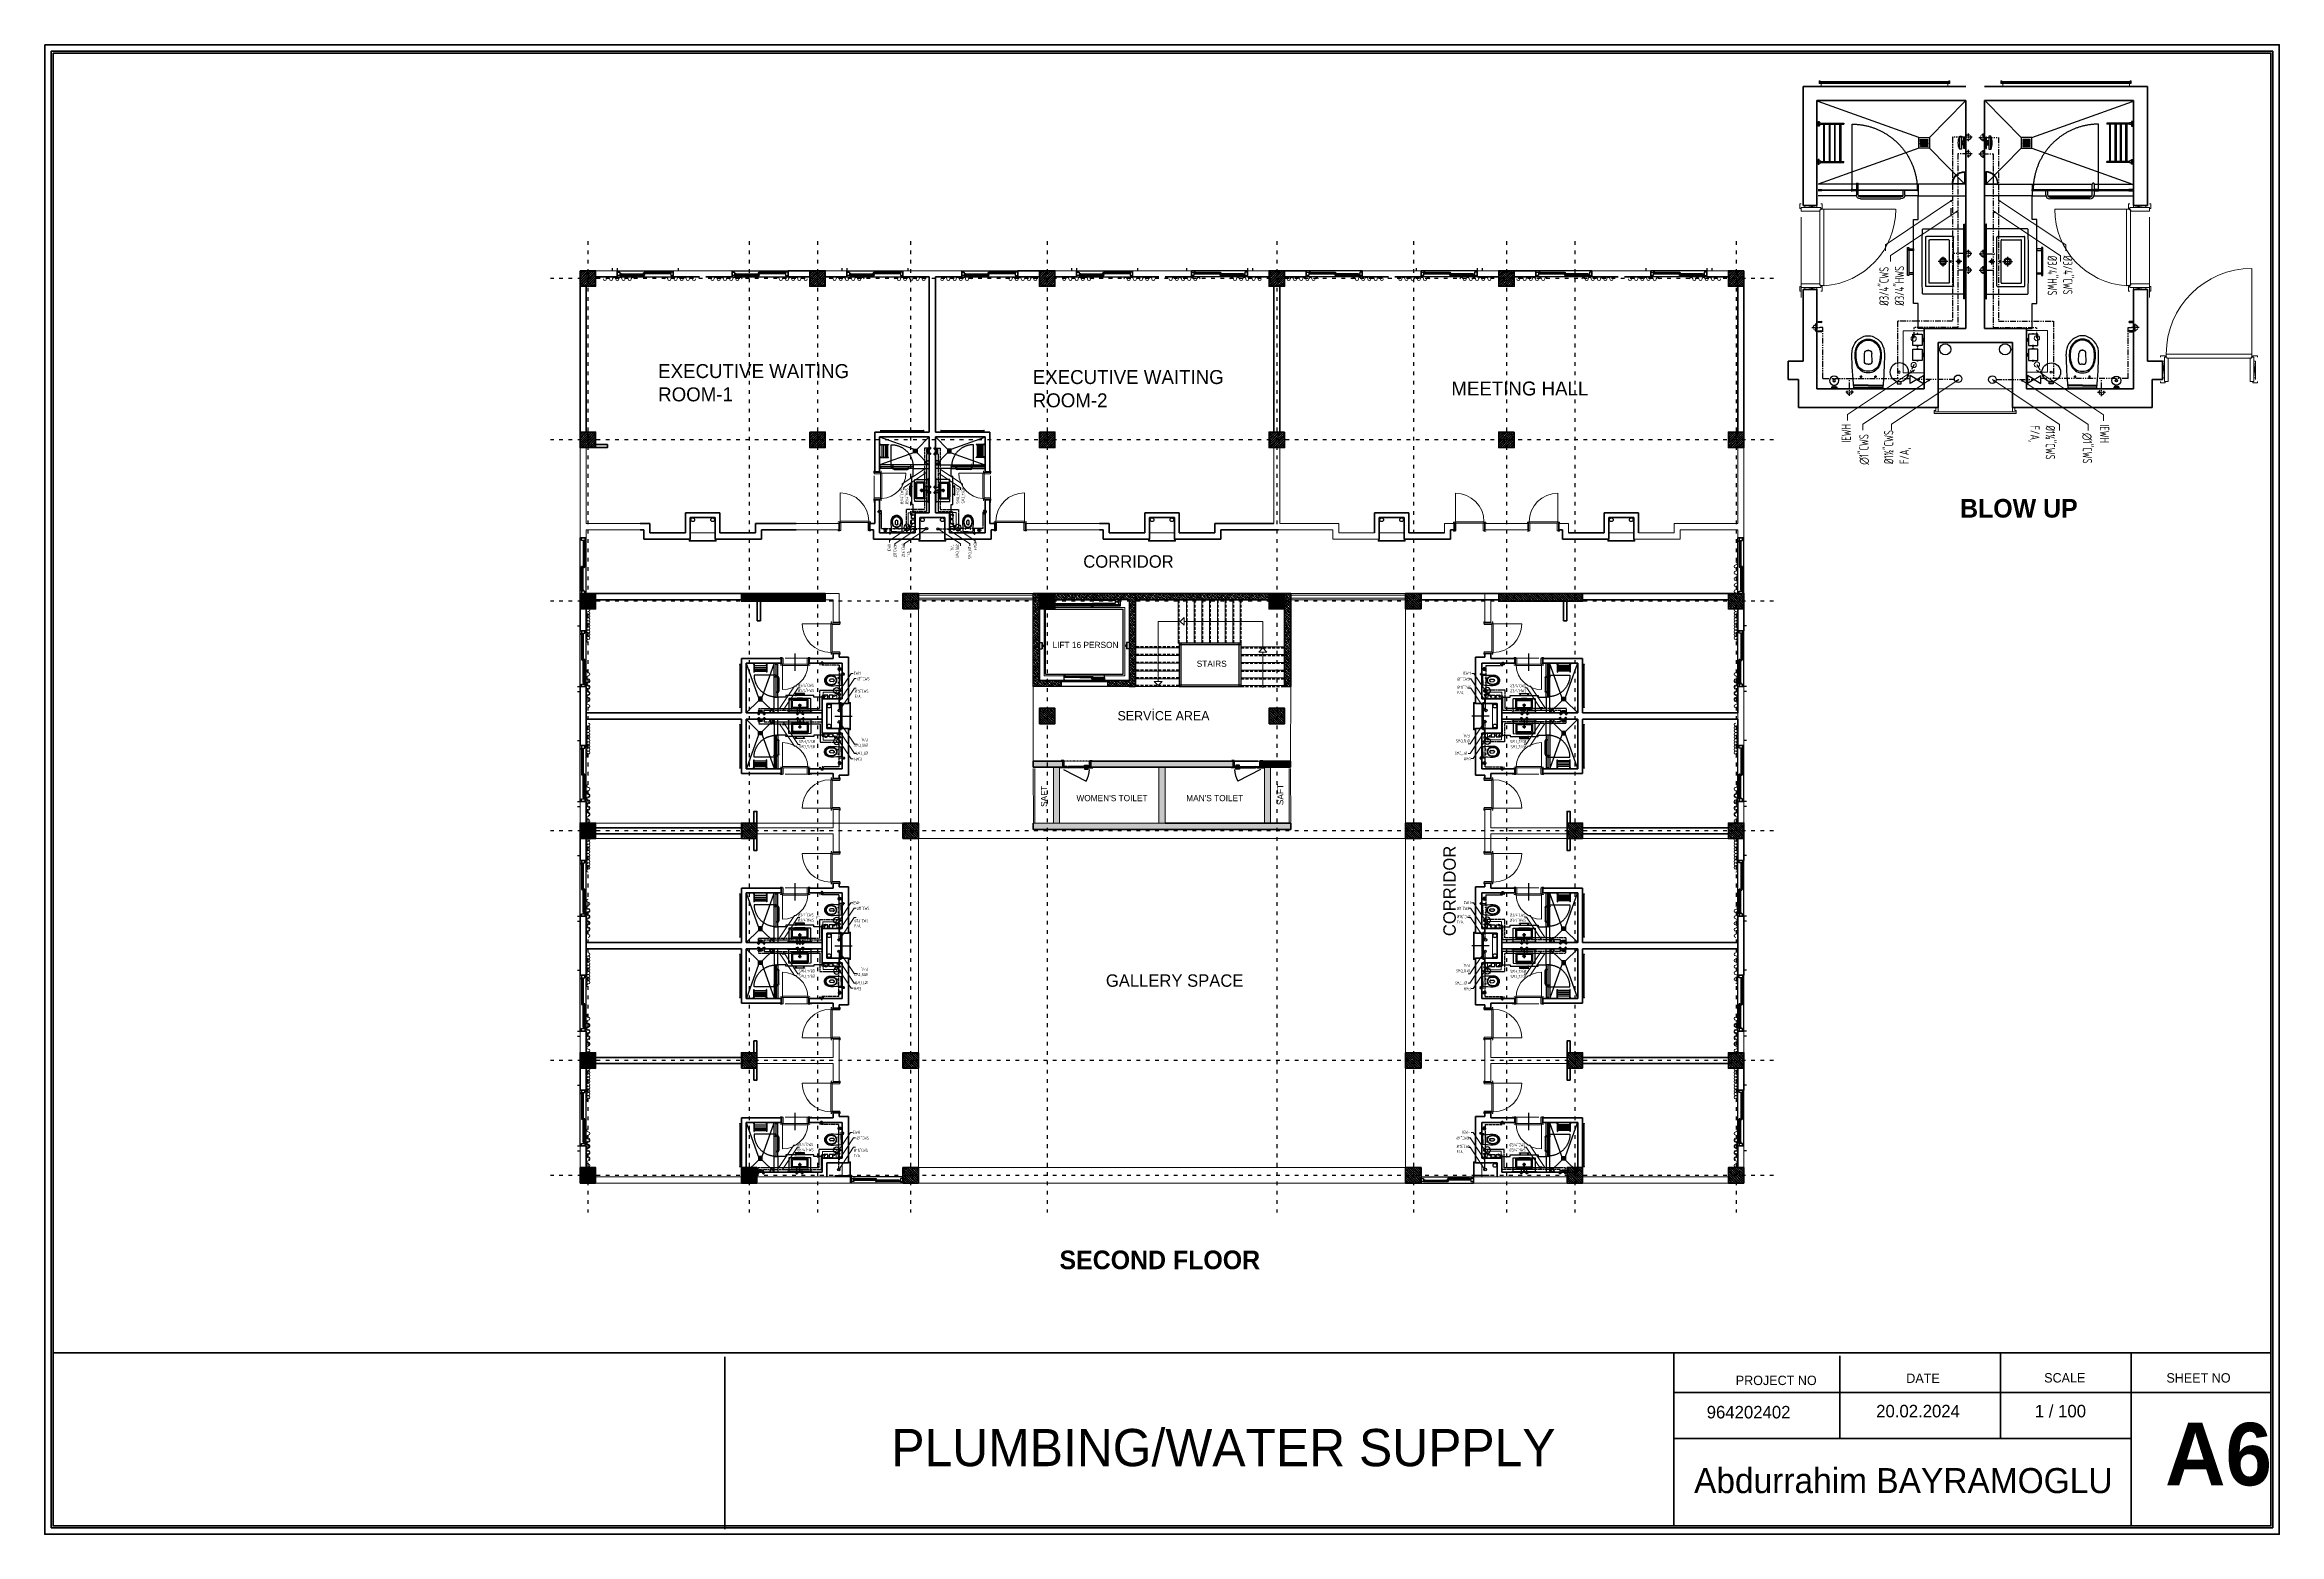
# Model space of a CAD drawing. Header units: millimetres. Extents: x 626118 to 667468, y 4481694 to 4492717.
# Drawn here: x 644325 to 651525, y 4481694 to 4486494 of the extents above; entities that cross this region are included whole.
import ezdxf

# ---------------------------------------------------------------- set-up
doc = ezdxf.new("R2010")
doc.units = ezdxf.units.MM
for name, pattern in [('ACAD_ISO03W100', [30, 12, -18]), ('CENTER2', [1.125, 0.75, -0.125, 0.125, -0.125]), ('DASHDOT', [1, 0.5, -0.25, 0, -0.25]), ('DASHED', [19.05, 12.7, -6.35]), ('DUZ', [500, 500]), ('HIDDEN', [0.375, 0.25, -0.125]), ('HIDDEN2', [0.1875, 0.125, -0.0625]), ('PHANTOM', [2.5, 1.25, -0.25, 0.25, -0.25, 0.25, -0.25])]:
    doc.linetypes.add(name, pattern=pattern)
doc.layers.get('0').update_dxf_attribs({"color": 1, "linetype": 'DUZ'})
for name, color, linetype in [('0 MC MAHAL', 94, 'Continuous'), ('3K', 4, 'Continuous'), ('a-door', 2, 'Continuous'), ('a_cam', 161, 'Continuous'), ('a_gorunus', 233, 'Continuous'), ('a_mobilya', 1, 'Continuous'), ('a_mobilya_tarama', 253, 'Continuous'), ('a_seramik', 241, 'Continuous'), ('a_seramik_tarama', 85, 'Continuous'), ('a_vitrifiye', 195, 'Continuous'), ('AGAC', 116, 'Continuous'), ('CWS', 2, 'DASHDOT'), ('DR-TEXT', 3, 'Continuous'), ('DR-WASTE PIPE', 5, 'CENTER2'), ('GI-PIPE', 4, 'Continuous'), ('GOLGE', 8, 'HIDDEN'), ('GÖLGE', 8, 'DASHED'), ('KAPIACI1', 252, 'Continuous'), ('KOLTAR_F', 145, 'Continuous'), ('LOGO', 7, 'Continuous'), ('PEN', 161, 'Continuous'), ('pen.kap.olc', 205, 'Continuous'), ('PL-CWS', 80, 'PHANTOM'), ('PL_TEXT', 3, 'Continuous'), ('söve', 26, 'DUZ'), ('TESİSAT', 57, 'Continuous'), ('TR', 8, 'Continuous')]:
    doc.layers.add(name, color=color, linetype=linetype)
for name, color, linetype, lineweight in [('A-ANNO-PATT-4', 173, 'Continuous', 5), ('Area', 41, 'Continuous', 25), ('cam', 143, 'Continuous', 20), ('DUV', 220, 'Continuous', 50), ('DUVAR', 7, 'Continuous', 35), ('FE_MOBTEF.2', 33, 'Continuous', 18), ('FE_PERDE', 205, 'Continuous', 15), ('gor25', 142, 'Continuous', 25), ('iç duvar', 7, 'Continuous', 50), ('KAPEN', 151, 'Continuous', 9), ('KOLON_F', 3, 'Continuous', 35), ('sabt_tef', 181, 'Continuous', 30), ('WH', 7, 'Continuous', 5), ('YAZI', 7, 'Continuous', 15)]:
    doc.layers.add(name, color=color, linetype=linetype, lineweight=lineweight)
doc.styles.add('din.shx', font='din.shx', dxfattribs={"width": 0.7})
pattern_1 = [(135, (5151202.0106, 3824092.33), (-4.4901280605, -4.4901280605), []), (135, (5151202.0106, 3824096.8204), (-4.4901280605, -4.4901280605), [3.175, -1.5875])]
pattern_2 = [(135, (5151202.0106, 3822242.33), (-4.4901280605, -4.4901280605), []), (135, (5151202.0106, 3822246.8204), (-4.4901280605, -4.4901280605), [3.175, -1.5875])]
pattern_3 = [(135, (5151722.0106, 3822242.33), (-4.4901280605, -4.4901280605), []), (135, (5151722.0106, 3822246.8204), (-4.4901280605, -4.4901280605), [3.175, -1.5875])]
pattern_4 = [(135, (5151722.0106, 3824092.33), (-4.4901280605, -4.4901280605), []), (135, (5151722.0106, 3824096.8204), (-4.4901280605, -4.4901280605), [3.175, -1.5875])]
pattern_5 = [(135, (5150462.0106, 3823352.33), (-4.4901280605, -4.4901280605), []), (135, (5150462.0106, 3823356.8204), (-4.4901280605, -4.4901280605), [3.175, -1.5875])]
pattern_6 = [(135, (5151202.0106, 3823352.33), (-4.4901280605, -4.4901280605), []), (135, (5151202.0106, 3823356.8204), (-4.4901280605, -4.4901280605), [3.175, -1.5875])]
pattern_7 = [(135, (5151722.0106, 3823352.33), (-4.4901280605, -4.4901280605), []), (135, (5151722.0106, 3823356.8204), (-4.4901280605, -4.4901280605), [3.175, -1.5875])]
pattern_8 = [(135, (5151722.0106, 3823352.33), (-4.4901280605, -4.4901280605), []), (135, (5151722.0106, 3823356.8204), (-4.4901280605, -4.4901280605), [3.175, -1.5875])]
pattern_9 = [(135, (5151202.0106, 3822612.33), (-4.4901280605, -4.4901280605), []), (135, (5151202.0106, 3822616.8204), (-4.4901280605, -4.4901280605), [3.175, -1.5875])]
pattern_10 = [(135, (5151722.0106, 3822612.33), (-4.4901280605, -4.4901280605), []), (135, (5151722.0106, 3822616.8204), (-4.4901280605, -4.4901280605), [3.175, -1.5875])]
pattern_11 = [(360, (441055.067, 4685186.32), (8e-16, 1.5875), [])]
pattern_12 = [(45, (-14533.9357, -18646.6584), (-4.4901280605, 4.4901280605), []), (45, (-14529.4456, -18646.6584), (-4.4901280605, 4.4901280605), [3.175, -1.5875])]
pattern_13 = [(45, (-13793.9357, -18646.6584), (-4.4901280605, 4.4901280605), []), (45, (-13789.4456, -18646.6584), (-4.4901280605, 4.4901280605), [3.175, -1.5875])]
pattern_14 = [(45, (-14533.9357, -19166.6584), (-4.4901280605, 4.4901280605), []), (45, (-14529.4456, -19166.6584), (-4.4901280605, 4.4901280605), [3.175, -1.5875])]
pattern_15 = [(45, (-13793.9357, -19166.6584), (-4.4901280605, 4.4901280605), []), (45, (-13789.4456, -19166.6584), (-4.4901280605, 4.4901280605), [3.175, -1.5875])]
pattern_16 = [(45, (-13053.9357, -18646.6584), (-4.4901280605, 4.4901280605), []), (45, (-13049.4456, -18646.6584), (-4.4901280605, 4.4901280605), [3.175, -1.5875])]
pattern_17 = [(45, (-13053.9357, -19166.6584), (-4.4901280605, 4.4901280605), []), (45, (-13049.4456, -19166.6584), (-4.4901280605, 4.4901280605), [3.175, -1.5875])]

# ---------------------------------------------------------------- blocks, each defined once
blk = doc.blocks.new('GEN_BLOCK00601')
at = {"linetype": 'Continuous', "ltscale": 50}
for centre, start, end in [((50, 50), 0, 180), ((150, 50), 180, 0), ((250, 50), 0, 180), ((350, 50), 180, 0), ((450, 50), 0, 180), ((550, 50), 180, 0), ((650, 50), 0, 180), ((750, 50), 180, 0), ((850, 50), 0, 180), ((950, 50), 180, 0)]:
    blk.add_arc(centre, 50, start, end, dxfattribs=at)
for tag in ['FLOOR', 'Sfb']:
    blk.add_attdef(tag, (0, 0), '', height=1)
blk = doc.blocks.new('new block')
at = {"layer": 'KAPEN'}
for p, q in [((105202.053, 48261.86), (105202.02, 48261.86)), ((105202.053, 48261.853), (105202.053, 48261.86)), ((105202.063, 48261.853), (105202.053, 48261.853)), ((105202.063, 48261.047), (105202.063, 48261.853)), ((105201.25, 48261.04), (105202.053, 48261.04)), ((105202.053, 48261.047), (105202.063, 48261.047)), ((105202.053, 48261.04), (105202.053, 48261.047))]:
    blk.add_line(p, q, dxfattribs=at)
for points in [[(105202.02, 48261.04), (105202.02, 48261.86)], [(105202.055, 48261.92), (105202.04, 48261.92), (105202.04, 48261.87), (105202.055, 48261.87)], [(105202.225, 48261.88), (105202.225, 48261.9), (105202.095, 48261.88), (105202.095, 48261.9)], [(105202.265, 48261.92), (105202.28, 48261.92), (105202.28, 48261.87), (105202.265, 48261.87)], [(105202.055, 48260.98), (105202.04, 48260.98), (105202.04, 48261.03), (105202.055, 48261.03)], [(105202.225, 48261.02), (105202.225, 48261), (105202.095, 48261.02), (105202.095, 48261)], [(105202.265, 48260.98), (105202.28, 48260.98), (105202.28, 48261.03), (105202.265, 48261.03)]]:
    blk.add_lwpolyline(points, dxfattribs=at)
for points in [[(105202.055, 48261.88), (105202.055, 48261.855), (105202.065, 48261.855), (105202.065, 48261.84), (105202.265, 48261.84), (105202.265, 48261.88)], [(105202.055, 48261.02), (105202.055, 48261.045), (105202.065, 48261.045), (105202.065, 48261.06), (105202.265, 48261.06), (105202.265, 48261.02)]]:
    blk.add_lwpolyline(points, close=True, dxfattribs=at)
blk.add_arc((105202.071, 48261.04), 0.822, 93.6023, 180, dxfattribs=at)
blk = doc.blocks.new('K210')
for p, q in [((0.04, 0.985), (0.04, 0.032)), ((0.04, 0.032), (0.047, 0.032)), ((0.047, 0.032), (0.047, 0.022)), ((0.047, 0.022), (0.953, 0.022)), ((0.953, 0.032), (0.96, 0.032)), ((0.953, 0.022), (0.953, 0.032)), ((0.96, 0.032), (0.96, 0.065))]:
    blk.add_line(p, q)
for points in [[(-0.02, 0.03), (-0.02, 0.045), (0.03, 0.045), (0.03, 0.03)], [(0.04, 0.065), (0.96, 0.065)], [(1.02, 0.03), (1.02, 0.045), (0.97, 0.045), (0.97, 0.03)], [(-0.02, -0.23), (-0.02, -0.245), (0.03, -0.245), (0.03, -0.23)], [(0.02, -0.19), (0, -0.19), (0.02, -0.01), (0, -0.01)], [(1.02, -0.23), (1.02, -0.245), (0.97, -0.245), (0.97, -0.23)], [(0.98, -0.19), (1, -0.19), (0.98, -0.01), (1, -0.01)]]:
    blk.add_lwpolyline(points)
for points in [[(0.02, 0.03), (0.045, 0.03), (0.045, 0.02), (0.06, 0.02), (0.06, -0.23), (0.02, -0.23)], [(0.98, 0.03), (0.955, 0.03), (0.955, 0.02), (0.94, 0.02), (0.94, -0.23), (0.98, -0.23)]]:
    blk.add_lwpolyline(points, close=True)
blk.add_arc((0.04, 0.065), 0.92, 0, 90)
blk = doc.blocks.new('rgtkjıtdkfgölv')
at = {"layer": 'FE_MOBTEF.2'}
for p, q in [((104445.908, 48877.932), (104445.888, 48877.932)), ((104445.888, 48877.932), (104445.888, 48877.902)), ((104445.898, 48877.914), (104445.898, 48877.922)), ((104445.898, 48877.922), (104447.278, 48877.922)), ((104445.898, 48877.922), (104445.908, 48877.922)), ((104445.898, 48877.902), (104445.898, 48877.922)), ((104445.908, 48877.932), (104445.908, 48877.962)), ((104445.908, 48877.922), (104445.908, 48877.932)), ((104447.261, 48877.932), (104445.914, 48877.932)), ((104447.268, 48877.932), (104447.268, 48877.962)), ((104447.268, 48877.932), (104447.288, 48877.932)), ((104447.268, 48877.922), (104447.268, 48877.932)), ((104447.278, 48877.922), (104447.268, 48877.922)), ((104447.278, 48877.902), (104447.278, 48877.922)), ((104447.278, 48877.922), (104447.278, 48877.914)), ((104447.288, 48877.932), (104447.288, 48877.902)), ((104445.888, 48877.902), (104445.898, 48877.902)), ((104445.898, 48877.908), (104445.898, 48877.914)), ((104445.898, 48877.914), (104447.278, 48877.914)), ((104447.278, 48877.914), (104445.898, 48877.914)), ((104447.278, 48877.908), (104445.898, 48877.908)), ((104447.278, 48877.914), (104447.278, 48877.908)), ((104447.288, 48877.902), (104447.278, 48877.902))]:
    blk.add_line(p, q, dxfattribs=at)
blk = doc.blocks.new('urejjnjf')
at = {"layer": 'sabt_tef'}
for p, q in [((104450.066, 49042.304), (104449.756, 49042.304)), ((104449.911, 49042.284), (104449.756, 49042.284)), ((104449.911, 49042.276), (104449.756, 49042.276)), ((104449.846, 49042.184), (104449.822, 49042.184)), ((104449.834, 49042.195), (104449.834, 49042.184)), ((104449.834, 49042.173), (104449.834, 49042.184)), ((104449.911, 49042.284), (104450.066, 49042.284)), ((104449.911, 49042.276), (104450.066, 49042.276)), ((104449.976, 49042.184), (104450.001, 49042.184)), ((104449.989, 49042.195), (104449.989, 49042.184)), ((104449.989, 49042.173), (104449.989, 49042.184)), ((104449.87, 49042.02), (104449.872, 49041.935)), ((104449.911, 49042.051), (104449.9, 49042.051)), ((104449.911, 49041.901), (104449.907, 49041.901)), ((104449.907, 49041.901), (104449.911, 49041.901)), ((104449.911, 49042.051), (104449.923, 49042.051)), ((104449.915, 49041.901), (104449.911, 49041.901)), ((104449.911, 49041.901), (104449.915, 49041.901)), ((104449.953, 49042.02), (104449.95, 49041.935))]:
    blk.add_line(p, q, dxfattribs=at)
for centre, major_axis, start_param, end_param in [((104454.736, 49041.852), (3.536, 3.536), 2.265542, 2.338186), ((104449.911, 49042.014), (0.0919, 0.0919), 0.785398, 1.997007), ((104449.9, 49042.015), (-0.0778, 0.0778), -0.884575, 0.555132), ((104449.834, 49042.184), (-0.0053, 0.0053), 3.926991, 7.068583), ((104449.834, 49042.184), (0.0053, 0.0053), 2.356194, 5.497787), ((104449.911, 49042.014), (-0.0919, 0.0919), 4.286178, 5.497787), ((104449.922, 49042.015), (0.0778, 0.0778), 5.728053, 7.16776), ((104449.989, 49042.184), (-0.0053, 0.0053), 3.926991, 7.068583), ((104449.989, 49042.184), (0.0053, 0.0053), 2.356194, 5.497787), ((104445.087, 49041.852), (-3.536, 3.536), 3.944999, 4.017643), ((104449.926, 49041.931), (-0.134, 0.134), 0.731068, 1.971798), ((104450.07, 49041.955), (0.212, 0.212), 1.997007, 2.51551), ((104449.926, 49041.931), (0.109, 0.109), 2.51551, 3.542594), ((104450.07, 49041.955), (0.205, 0.205), 2.057267, 2.51551), ((104449.926, 49041.931), (-0.102, 0.102), 0.944713, 1.971798), ((104449.9, 49042.021), (0.0212, 0.0212), 0.785398, 2.385987), ((104449.907, 49041.936), (-0.0247, 0.0247), 0.815191, 2.356194), ((104449.915, 49041.936), (0.0247, 0.0247), 3.926991, 5.467994), ((104449.923, 49042.021), (-0.0212, 0.0212), 3.897198, 5.497787), ((104449.896, 49041.931), (-0.102, 0.102), 2.740591, 3.767676), ((104449.896, 49041.931), (-0.109, 0.109), 2.740591, 3.767676), ((104449.896, 49041.931), (0.134, 0.134), 4.311388, 5.552117), ((104449.752, 49041.955), (0.205, 0.205), 5.338472, 5.796715), ((104449.752, 49041.955), (0.212, 0.212), 5.338472, 5.856974), ((104449.911, 49041.894), (0.106, 0.106), 3.542594, 3.926991), ((104449.911, 49041.894), (0.0806, 0.0806), 3.542594, 3.926991), ((104449.911, 49041.894), (0.0735, 0.0735), 3.542594, 3.926991), ((104449.911, 49041.894), (-0.0735, 0.0735), 2.356194, 2.740591), ((104449.911, 49041.894), (-0.0806, 0.0806), 2.356194, 2.740591), ((104449.911, 49041.894), (-0.106, 0.106), 2.356194, 2.740591)]:
    blk.add_ellipse(centre, major_axis=major_axis, ratio=1, start_param=start_param, end_param=end_param, dxfattribs=at)
blk = doc.blocks.new('sj4rıekfsdöşlçdoeköd')
blk.add_line((104449.338, 48901.752), (104449.338, 48901.767))
at = {"layer": 'a_cam'}
for p, q in [((104448.32, 48901.126), (104448.32, 48901.118)), ((104448.668, 48901.126), (104448.32, 48901.126)), ((104448.32, 48901.118), (104448.668, 48901.118)), ((104448.668, 48901.118), (104448.668, 48901.126)), ((104448.686, 48901.126), (104448.686, 48901.118)), ((104449.378, 48901.126), (104448.686, 48901.126)), ((104448.686, 48901.118), (104449.378, 48901.118)), ((104449.378, 48901.118), (104449.378, 48901.126))]:
    blk.add_line(p, q, dxfattribs=at)
at = {"layer": 'a_gorunus'}
for p, q in [((104448.724, 48901.18), (104448.312, 48901.18)), ((104448.723, 48901.056), (104448.312, 48901.056)), ((104449.388, 48901.056), (104448.743, 48901.056)), ((104449.221, 48901.18), (104448.746, 48901.18)), ((104449.388, 48901.18), (104449.242, 48901.18))]:
    blk.add_line(p, q, dxfattribs=at)
at = {"layer": 'a_mobilya'}
for p, q in [((104448.768, 48901.215), (104449.198, 48901.215)), ((104448.723, 48901.126), (104448.723, 48901.17)), ((104448.723, 48901.055), (104448.723, 48901.118)), ((104448.743, 48901.17), (104448.743, 48901.126)), ((104448.743, 48901.118), (104448.743, 48901.055)), ((104449.198, 48901.195), (104448.768, 48901.195)), ((104449.223, 48901.126), (104449.223, 48901.17)), ((104449.243, 48901.17), (104449.243, 48901.126))]:
    blk.add_line(p, q, dxfattribs=at)
for centre, major_axis, start_param, end_param in [((104448.768, 48901.17), (0.0318, 0.0318), 0.785398, 2.356194), ((104449.198, 48901.17), (-0.0318, 0.0318), 3.926991, 5.497787), ((104448.733, 48901.055), (0.00707, 0.00707), 2.356194, 5.497787), ((104448.768, 48901.17), (0.0177, 0.0177), 0.785398, 2.356194), ((104449.198, 48901.17), (-0.0177, 0.0177), 3.926991, 5.497787)]:
    blk.add_ellipse(centre, major_axis=major_axis, ratio=1, start_param=start_param, end_param=end_param, dxfattribs=at)
at = {"layer": 'a_mobilya_tarama', "linetype": 'HIDDEN2', "ltscale": 200}
for p, q in [((104449.393, 48900.67), (104448.312, 48901.056)), ((104449.508, 48900.67), (104449.888, 48901.056)), ((104449.393, 48900.555), (104448.312, 48900.168)), ((104449.41, 48900.626), (104449.41, 48900.621)), ((104449.49, 48900.626), (104449.41, 48900.626)), ((104449.41, 48900.621), (104449.49, 48900.621)), ((104449.41, 48900.603), (104449.41, 48900.598)), ((104449.49, 48900.603), (104449.41, 48900.603)), ((104449.41, 48900.598), (104449.49, 48900.598)), ((104449.41, 48900.592), (104449.41, 48900.587)), ((104449.49, 48900.592), (104449.41, 48900.592)), ((104449.41, 48900.587), (104449.49, 48900.587)), ((104449.41, 48900.58), (104449.41, 48900.575)), ((104449.49, 48900.58), (104449.41, 48900.58)), ((104449.41, 48900.575), (104449.49, 48900.575)), ((104449.411, 48900.65), (104449.411, 48900.645)), ((104449.491, 48900.65), (104449.411, 48900.65)), ((104449.411, 48900.645), (104449.491, 48900.645)), ((104449.411, 48900.638), (104449.411, 48900.633)), ((104449.491, 48900.638), (104449.411, 48900.638)), ((104449.411, 48900.633), (104449.491, 48900.633)), ((104449.411, 48900.615), (104449.411, 48900.61)), ((104449.491, 48900.615), (104449.411, 48900.615)), ((104449.411, 48900.61), (104449.491, 48900.61)), ((104449.49, 48900.621), (104449.49, 48900.626)), ((104449.49, 48900.598), (104449.49, 48900.603)), ((104449.49, 48900.587), (104449.49, 48900.592)), ((104449.49, 48900.575), (104449.49, 48900.58)), ((104449.491, 48900.645), (104449.491, 48900.65)), ((104449.491, 48900.633), (104449.491, 48900.638)), ((104449.491, 48900.61), (104449.491, 48900.615)), ((104449.508, 48900.555), (104449.888, 48900.168))]:
    blk.add_line(p, q, dxfattribs=at)
at = {"layer": 'a_seramik'}
for p, q in [((104449.388, 48902.606), (104449.388, 48902.337)), ((104449.45, 48902.606), (104449.388, 48902.606)), ((104449.338, 48902.337), (104449.338, 48901.437)), ((104449.388, 48902.337), (104449.338, 48902.337)), ((104449.338, 48901.437), (104449.388, 48901.437)), ((104449.388, 48901.437), (104449.388, 48901.18)), ((104449.388, 48901.18), (104449.9, 48901.18)), ((104449.388, 48901.056), (104449.388, 48901.18)), ((104449.9, 48901.056), (104449.388, 48901.056))]:
    blk.add_line(p, q, dxfattribs=at)
at = {"layer": 'a_seramik_tarama'}
for p, q in [((104448.85, 48901.18), (104448.85, 48901.195)), ((104449.15, 48901.18), (104449.15, 48901.195))]:
    blk.add_line(p, q, dxfattribs=at)
at = {"layer": 'a_vitrifiye'}
for p, q in [((104449.888, 48901.487), (104449.888, 48902.287)), ((104448.352, 48901.129), (104448.312, 48901.129)), ((104448.312, 48901.114), (104448.352, 48901.114)), ((104448.315, 48901.126), (104448.352, 48901.126)), ((104448.352, 48901.117), (104448.315, 48901.117)), ((104448.352, 48901.126), (104448.352, 48901.129)), ((104448.352, 48901.114), (104448.352, 48901.117)), ((104448.668, 48901.129), (104448.678, 48901.129)), ((104448.668, 48901.114), (104448.668, 48901.129)), ((104448.678, 48901.114), (104448.668, 48901.114)), ((104448.678, 48901.129), (104448.678, 48901.114)), ((104448.678, 48901.114), (104448.718, 48901.114)), ((104448.681, 48901.117), (104448.681, 48901.126)), ((104448.681, 48901.126), (104448.718, 48901.126)), ((104448.718, 48901.117), (104448.681, 48901.117)), ((104449.378, 48901.129), (104449.378, 48901.114)), ((104449.378, 48901.129), (104449.378, 48901.114)), ((104449.388, 48901.129), (104449.378, 48901.129)), ((104449.378, 48901.114), (104449.388, 48901.114)), ((104449.388, 48901.129), (104449.388, 48901.114)), ((104449.388, 48901.114), (104449.388, 48901.129))]:
    blk.add_line(p, q, dxfattribs=at)
at = {"layer": 'a_vitrifiye', "linetype": 'HIDDEN', "ltscale": 10}
for p, q in [((104448.678, 48901.129), (104448.678, 48900.411)), ((104448.718, 48901.129), (104448.678, 48901.129))]:
    blk.add_line(p, q, dxfattribs=at)
at = {"layer": 'a_vitrifiye', "linetype": 'HIDDEN'}
for p, q in [((104448.718, 48901.129), (104448.718, 48901.126)), ((104448.718, 48901.114), (104448.718, 48901.117))]:
    blk.add_line(p, q, dxfattribs=at)
at = {"layer": 'a_vitrifiye', "linetype": 'HIDDEN', "ltscale": 10}
blk.add_ellipse((104448.672, 48901.117), major_axis=(-0.499, 0.499), ratio=1, start_param=2.364699, end_param=3.928437, dxfattribs=at)
at = {"layer": 'sabt_tef'}
for p, q in [((104448.457, 48903.238), (104448.457, 48903.244)), ((104448.512, 48903.244), (104448.457, 48903.244)), ((104448.512, 48903.238), (104448.457, 48903.238)), ((104448.46, 48903.234), (104448.46, 48903.238)), ((104448.46, 48903.234), (104448.509, 48903.234)), ((104448.475, 48903.232), (104448.475, 48903.214)), ((104448.495, 48903.232), (104448.495, 48903.214)), ((104448.509, 48903.234), (104448.509, 48903.238)), ((104448.512, 48903.238), (104448.512, 48903.244)), ((104449.162, 48903.202), (104449.205, 48903.202)), ((104449.162, 48903.181), (104449.162, 48903.202)), ((104449.205, 48903.181), (104449.162, 48903.181)), ((104449.205, 48903.202), (104449.205, 48903.181)), ((104449.43, 48902.949), (104449.33, 48902.949)), ((104449.33, 48902.949), (104449.33, 48902.829)), ((104449.375, 48902.959), (104449.375, 48902.949)), ((104449.385, 48902.959), (104449.375, 48902.959)), ((104449.375, 48902.949), (104449.385, 48902.949)), ((104449.385, 48902.949), (104449.385, 48902.959)), ((104449.43, 48902.829), (104449.43, 48902.949)), ((104449.43, 48902.892), (104449.435, 48902.892)), ((104449.435, 48902.887), (104449.43, 48902.887)), ((104449.435, 48902.904), (104449.445, 48902.904)), ((104449.435, 48902.874), (104449.435, 48902.904)), ((104449.435, 48902.892), (104449.435, 48902.887)), ((104449.445, 48902.904), (104449.445, 48902.874)), ((104448.312, 48902.641), (104448.312, 48902.631)), ((104448.342, 48902.641), (104448.312, 48902.641)), ((104448.342, 48902.641), (104448.342, 48902.645)), ((104449.33, 48902.829), (104449.43, 48902.829)), ((104449.43, 48902.789), (104449.33, 48902.789)), ((104449.33, 48902.789), (104449.33, 48902.669)), ((104449.33, 48902.669), (104449.43, 48902.669)), ((104449.375, 48902.829), (104449.385, 48902.829)), ((104449.375, 48902.819), (104449.375, 48902.829)), ((104449.385, 48902.819), (104449.375, 48902.819)), ((104449.375, 48902.799), (104449.375, 48902.789)), ((104449.385, 48902.799), (104449.375, 48902.799)), ((104449.375, 48902.789), (104449.385, 48902.789)), ((104449.375, 48902.669), (104449.385, 48902.669)), ((104449.375, 48902.659), (104449.375, 48902.669)), ((104449.385, 48902.659), (104449.375, 48902.659)), ((104449.385, 48902.829), (104449.385, 48902.819)), ((104449.385, 48902.789), (104449.385, 48902.799)), ((104449.385, 48902.669), (104449.385, 48902.659)), ((104449.43, 48902.669), (104449.43, 48902.789)), ((104449.43, 48902.732), (104449.435, 48902.732)), ((104449.435, 48902.727), (104449.43, 48902.727)), ((104449.445, 48902.874), (104449.435, 48902.874)), ((104449.435, 48902.744), (104449.445, 48902.744)), ((104449.435, 48902.714), (104449.435, 48902.744)), ((104449.435, 48902.732), (104449.435, 48902.727)), ((104449.445, 48902.714), (104449.435, 48902.714)), ((104449.445, 48902.744), (104449.445, 48902.714)), ((104448.312, 48902.631), (104448.342, 48902.631)), ((104448.312, 48902.541), (104448.312, 48902.531)), ((104448.342, 48902.541), (104448.312, 48902.541)), ((104448.312, 48902.531), (104448.342, 48902.531)), ((104448.342, 48902.627), (104448.342, 48902.631)), ((104448.342, 48902.541), (104448.342, 48902.545)), ((104448.342, 48902.527), (104448.342, 48902.531)), ((104449.881, 48902.237), (104449.44, 48902.237)), ((104449.878, 48902.287), (104449.878, 48901.487)), ((104449.888, 48902.287), (104449.878, 48902.287)), ((104449.888, 48901.544), (104449.888, 48902.23)), ((104449.273, 48902.037), (104449.273, 48901.737)), ((104449.288, 48902.037), (104449.273, 48902.037)), ((104449.288, 48901.737), (104449.288, 48902.037)), ((104449.288, 48902.007), (104449.288, 48902.022)), ((104449.288, 48902.022), (104449.338, 48902.022)), ((104449.338, 48902.007), (104449.288, 48902.007)), ((104449.468, 48902.15), (104449.468, 48901.624)), ((104449.761, 48902.157), (104449.475, 48902.157)), ((104449.504, 48902.114), (104449.504, 48901.66)), ((104449.716, 48902.121), (104449.511, 48902.121)), ((104449.653, 48901.835), (104449.653, 48901.94)), ((104449.723, 48902.114), (104449.723, 48901.66)), ((104449.768, 48902.15), (104449.768, 48901.624)), ((104449.273, 48901.737), (104449.288, 48901.737)), ((104449.288, 48901.767), (104449.288, 48901.752)), ((104449.338, 48901.767), (104449.288, 48901.767)), ((104449.288, 48901.752), (104449.338, 48901.752)), ((104449.706, 48901.887), (104449.601, 48901.887)), ((104449.856, 48901.887), (104449.791, 48901.887)), ((104449.823, 48901.92), (104449.823, 48901.854)), ((104449.44, 48901.537), (104449.881, 48901.537)), ((104449.761, 48901.617), (104449.475, 48901.617)), ((104449.716, 48901.653), (104449.511, 48901.653)), ((104449.878, 48901.487), (104449.888, 48901.487)), ((104449.888, 48901.056), (104449.754, 48901.056)), ((104449.883, 48901.051), (104449.759, 48901.051)), ((104449.883, 48900.927), (104449.883, 48901.051)), ((104449.888, 48900.922), (104449.888, 48901.056)), ((104448.312, 48900.792), (104448.312, 48900.842)), ((104448.312, 48900.842), (104448.322, 48900.842)), ((104448.322, 48900.792), (104448.312, 48900.792)), ((104448.322, 48900.842), (104448.322, 48900.792)), ((104448.322, 48900.827), (104448.342, 48900.827)), ((104448.322, 48900.807), (104448.342, 48900.807)), ((104448.342, 48900.827), (104448.342, 48900.807)), ((104448.342, 48900.822), (104448.587, 48900.822)), ((104448.342, 48900.812), (104448.587, 48900.812)), ((104448.372, 48900.812), (104448.382, 48900.812)), ((104448.372, 48900.412), (104448.372, 48900.812)), ((104448.382, 48900.812), (104448.382, 48900.412)), ((104448.432, 48900.812), (104448.442, 48900.812)), ((104448.432, 48900.412), (104448.432, 48900.812)), ((104448.442, 48900.812), (104448.442, 48900.412)), ((104448.487, 48900.812), (104448.497, 48900.812)), ((104448.487, 48900.412), (104448.487, 48900.812)), ((104448.497, 48900.812), (104448.497, 48900.412)), ((104448.557, 48900.812), (104448.547, 48900.812)), ((104448.547, 48900.812), (104448.547, 48900.412)), ((104448.557, 48900.412), (104448.557, 48900.812)), ((104448.587, 48900.822), (104448.587, 48900.812)), ((104449.393, 48900.67), (104449.393, 48900.555)), ((104449.508, 48900.67), (104449.393, 48900.67)), ((104449.393, 48900.555), (104449.508, 48900.555)), ((104449.508, 48900.555), (104449.508, 48900.67)), ((104449.853, 48900.682), (104449.833, 48900.682)), ((104449.833, 48900.682), (104449.833, 48900.542)), ((104449.853, 48900.682), (104449.833, 48900.682)), ((104449.833, 48900.542), (104449.853, 48900.542)), ((104449.833, 48900.542), (104449.853, 48900.542)), ((104449.853, 48900.617), (104449.853, 48900.682)), ((104449.853, 48900.542), (104449.853, 48900.682)), ((104449.865, 48900.617), (104449.853, 48900.617)), ((104449.865, 48900.617), (104449.853, 48900.617)), ((104449.853, 48900.542), (104449.853, 48900.607)), ((104449.853, 48900.607), (104449.865, 48900.607)), ((104449.853, 48900.607), (104449.865, 48900.607)), ((104449.858, 48900.632), (104449.858, 48900.617)), ((104449.878, 48900.632), (104449.858, 48900.632)), ((104449.858, 48900.607), (104449.858, 48900.592)), ((104449.858, 48900.592), (104449.878, 48900.592)), ((104449.888, 48900.624), (104449.863, 48900.624)), ((104449.863, 48900.624), (104449.863, 48900.622)), ((104449.863, 48900.622), (104449.863, 48900.624)), ((104449.863, 48900.624), (104449.888, 48900.624)), ((104449.863, 48900.622), (104449.873, 48900.622)), ((104449.883, 48900.622), (104449.863, 48900.622)), ((104449.873, 48900.602), (104449.863, 48900.602)), ((104449.863, 48900.602), (104449.863, 48900.6)), ((104449.863, 48900.6), (104449.863, 48900.602)), ((104449.863, 48900.602), (104449.883, 48900.602)), ((104449.863, 48900.6), (104449.888, 48900.6)), ((104449.888, 48900.6), (104449.863, 48900.6)), ((104449.878, 48900.672), (104449.878, 48900.624)), ((104449.888, 48900.672), (104449.878, 48900.672)), ((104449.878, 48900.624), (104449.878, 48900.632)), ((104449.878, 48900.592), (104449.878, 48900.6)), ((104449.878, 48900.6), (104449.878, 48900.552)), ((104449.878, 48900.552), (104449.888, 48900.552)), ((104449.883, 48900.602), (104449.883, 48900.622)), ((104449.888, 48900.552), (104449.888, 48900.672)), ((104449.888, 48900.6), (104449.888, 48900.624)), ((104449.888, 48900.624), (104449.888, 48900.6)), ((104448.312, 48900.432), (104448.312, 48900.382)), ((104448.322, 48900.432), (104448.312, 48900.432)), ((104448.312, 48900.382), (104448.322, 48900.382)), ((104448.322, 48900.382), (104448.322, 48900.432)), ((104448.322, 48900.417), (104448.342, 48900.417)), ((104448.322, 48900.397), (104448.342, 48900.397)), ((104448.342, 48900.397), (104448.342, 48900.417)), ((104448.342, 48900.412), (104448.587, 48900.412)), ((104448.342, 48900.402), (104448.587, 48900.402)), ((104448.382, 48900.412), (104448.372, 48900.412)), ((104448.442, 48900.412), (104448.432, 48900.412)), ((104448.497, 48900.412), (104448.487, 48900.412)), ((104448.547, 48900.412), (104448.557, 48900.412)), ((104448.587, 48900.402), (104448.587, 48900.412))]:
    blk.add_line(p, q, dxfattribs=at)
for centre, major_axis, ratio, start_param, end_param in [((104448.485, 48903.166), (0.0346, 0.0346), 1, 0.785398, 7.068583), ((104448.485, 48903.166), (0.0099, 0.0099), 1, 0.785398, 7.068583), ((104448.485, 48903.166), (-0.00707, 0.00707), 1, -0.785398, 5.497787), ((104449.184, 48903.076), (-0.0708, 0.0708), 1, -0.785398, 5.497787), ((104449.184, 48903.076), (0.00765, 0.00765), 1, 0.785398, 7.068583), ((104448.342, 48902.636), (0.00636, 0.00636), 1, 3.926991, 7.068583), ((104448.342, 48902.536), (0.00636, 0.00636), 1, 3.926991, 7.068583), ((104461.193, 48901.887), (8.319, 8.319), 1, 2.327015, 2.385374), ((104449.44, 48902.23), (-0.00495, 0.00495), 1, -0.785398, 0.751244), ((104449.881, 48902.23), (-0.00495, 0.00495), 1, 3.926991, 5.497787), ((104449.475, 48902.15), (-0.00495, 0.00495), 1, -0.785398, 0.785398), ((104449.511, 48902.114), (-0.00495, 0.00495), 1, -0.785398, 0.785398), ((104449.653, 48901.887), (0.0265, 0.0265), 1, 3.926991, 10.210176), ((104449.716, 48902.114), (-0.00495, 0.00495), 1, 3.926991, 5.497787), ((104449.761, 48902.15), (-0.00495, 0.00495), 1, 3.926991, 5.497787), ((104449.653, 48901.887), (0.0184, 0.0184), 1, 3.926991, 10.210176), ((104449.737, 48901.887), (0, 0.0123), 0.321168, 0, 6.283185), ((104449.823, 48901.887), (0.0124, 0.0124), 1, 3.926991, 10.210176), ((104449.44, 48901.544), (-0.00495, 0.00495), 1, 0.819553, 2.356194), ((104449.475, 48901.624), (0.00495, 0.00495), 1, 2.356194, 3.926991), ((104449.511, 48901.66), (0.00495, 0.00495), 1, 2.356194, 3.926991), ((104449.716, 48901.66), (0.00495, 0.00495), 1, 3.926991, 5.497787), ((104449.761, 48901.624), (0.00495, 0.00495), 1, 3.926991, 5.497787), ((104449.881, 48901.544), (0.00495, 0.00495), 1, 3.926991, 5.497787), ((104449.884, 48901.052), (-0.0917, 0.0917), 1, 0.751374, 2.390218), ((104449.884, 48901.052), (-0.0882, 0.0882), 1, 0.790124, 2.351469), ((104449.989, 48900.612), (0.121, 0.121), 1, 1.934008, 2.778381), ((104449.989, 48900.612), (0.121, 0.121), 1, 1.934008, 2.778381), ((104449.873, 48900.612), (0.00707, 0.00707), 1, 0.785398, 7.068583), ((104449.873, 48900.612), (-0.00707, 0.00707), 1, -0.785398, 0.261799), ((104449.873, 48900.612), (0.00707, 0.00707), 1, 2.879793, 3.926991)]:
    blk.add_ellipse(centre, major_axis=major_axis, ratio=ratio, start_param=start_param, end_param=end_param, dxfattribs=at)
at = {"layer": '0 MC MAHAL'}
blk.add_blockref('urejjnjf', (-1.061, -139.06), dxfattribs=at)
blk = doc.blocks.new('WH')
blk.add_lwpolyline([(-11.63, -8.07), (4.63, -8.07), (4.63, 0), (-11.63, 0)], close=True)
for centre in [(-8.63, -4.03), (1.63, -4.03)]:
    blk.add_circle(centre, 1.02)
blk = doc.blocks.new('GATE')
at = {"layer": 'GI-PIPE', "color": 1, "linetype": 'Continuous'}
for points in [[(0, 6.6), (-4.1, 13.3)], [(4, 13.3), (-4.1, 13.3)], [(0, 6.6), (-4, 0)], [(-4, 0), (4, 0)], [(0, 6.6), (4, 13.3)], [(0, 6.6), (4, 0)]]:
    blk.add_lwpolyline(points, dxfattribs=at)
blk = doc.blocks.new('DN PIPE')
at = {"color": 1}
for p, q in [((1.5, 0), (-1.5, 0)), ((0, -1.5, 0), (0, 1.5, 0))]:
    blk.add_line(p, q, dxfattribs=at)
blk.add_arc((0, 0, 0), 1, 230.67891, 129.32109, dxfattribs=at)
blk = doc.blocks.new('A$C9070866a')
at = {"layer": 'iç duvar', "color": 1, "linetype": 'Continuous', "lineweight": 5}
for p, q in [((54.5, 72.2, 0), (6.4, 0)), ((54.5, 72.2, 0), (52.5, 70.3)), ((54.5, 72.2, 0), (53.4, 69.6)), ((6.4, 0), (0, 0))]:
    blk.add_line(p, q, dxfattribs=at)
blk = doc.blocks.new('A$Caae8b343')
at = {"layer": 'PL-CWS', "ltscale": 5}
for p, q in [((256.1, 160.2, 0), (256.1, 163.7, 0)), ((310.8, 160.2), (256.1, 160.2)), ((310.8, 160.2), (310.8, 66.4, 0.6)), ((321.2, 131.6, 0), (310.8, 131.6, 0)), ((249.3, 20.9, 0), (249.3, 80, 0)), ((249.3, 80, 0), (311.2, 80, 0)), ((295.7, 62.3), (310.8, 70.2)), ((311.9, 18.5, 0), (311.9, 58, 0)), ((51.8, 8.3, 0), (51.8, 20.9, 0)), ((51.8, 20.9, 0), (249.3, 20.9, 0)), ((176.7, 8.4, 0), (176.7, 20.9, 0))]:
    blk.add_line(p, q, dxfattribs=at)
at = {"layer": 'PL-CWS', "color": 1, "ltscale": 5}
for p, q in [((256, 15.2, 0), (256, 62.3, 0)), ((267.4, 62.3), (256, 62.3)), ((69.5, 4.1, 0), (69.5, 15.2, 0)), ((69.5, 15.2, 0), (256, 15.2, 0)), ((194.3, 8.4, 0), (194.3, 15.2, 0))]:
    blk.add_line(p, q, dxfattribs=at)
at = {"layer": 'PL-CWS', "linetype": 'Continuous', "ltscale": 3}
blk.add_circle((311.9, 14.4, 0), 4.07, dxfattribs=at)
at = {"layer": 'CWS', "color": 1, "linetype": 'ByBlock', "ltscale": 3, "xscale": 1.075385678613699, "yscale": 1.075385678613699, "zscale": 1.075385678613699, "rotation": 359.7184051430769}
blk.add_blockref('GATE', (311.8, 52.2, 0.6), dxfattribs=at)
at = {"layer": 'iç duvar', "color": 1, "linetype": 'Continuous', "lineweight": 5, "rotation": 180}
for p in [(356.1, 133.9), (366.4, 117.2, 0), (173.6, 93.2, 0), (185.2, 87.4, 0), (366.4, 86.6, 0)]:
    blk.add_blockref('A$C9070866a', p, dxfattribs=at)
at = {"layer": 'PL-CWS', "color": 1, "linetype": 'ByBlock', "xscale": 2.765509595867254, "yscale": 2.765509595867254, "zscale": 2.765509595867254}
for p, rotation in [((256.1, 167.8, 0), 90), ((51.8, 4.1, 0), 270), ((69.5, 4.1, 0), 270), ((176.7, 4.2, 0), 270), ((194.3, 4.2, 0), 270)]:
    blk.add_blockref('DN PIPE', p, dxfattribs=dict(at, rotation=rotation))
blk.add_blockref('DN PIPE', (325.4, 131.6, 0), dxfattribs=at)
at = {"layer": 'WH', "xscale": -2.765509595867254, "yscale": 2.765509595867254, "zscale": 2.765509595867254, "rotation": 180}
blk.add_blockref('WH', (291.2, 51.1, 0), dxfattribs=at)
at = {"layer": 'PL_TEXT', "insert": (380, 139.8, 12.2), "char_height": 10, "width": 380, "attachment_point": 3, "line_spacing_factor": 1.26, "style": 'din.shx'}
blk.add_mtext('IEWH', dxfattribs=at)
at = {"layer": 'PL_TEXT', "char_height": 10, "width": 110.176, "attachment_point": 7, "style": 'din.shx'}
for s, insert in [('∅1"CWS', (369.2, 110.8)), ('%%C3/4"CWS\\P%%C3/4"HWS', (178.9, 73.7)), ('%%C1½"CWS \\PF/A, ', (361.2, 52.7))]:
    blk.add_mtext(s, dxfattribs=dict(at, insert=insert))
blk = doc.blocks.new('A$C20adbc4b')
at = {"layer": 'PL-CWS', "ltscale": 5}
for p, q in [((428.9, 160.2), (428.9, 66.4, 0.6)), ((428.9, 160.2), (483.6, 160.2)), ((483.6, 160.2, 0), (483.6, 163.7, 0)), ((418.4, 131.6, 0), (428.9, 131.6, 0)), ((490.3, 80, 0), (428.4, 80, 0)), ((490.3, 20.9, 0), (490.3, 80, 0)), ((427.8, 18.5, 0), (427.8, 58, 0)), ((444, 62.3), (428.9, 70.2)), ((687.9, 20.9, 0), (490.3, 20.9, 0)), ((563, 8.4, 0), (563, 20.9, 0)), ((687.9, 8.3, 0), (687.9, 20.9, 0))]:
    blk.add_line(p, q, dxfattribs=at)
at = {"layer": 'PL-CWS', "color": 1, "ltscale": 5}
for p, q in [((472.3, 62.3), (483.7, 62.3)), ((483.7, 15.2, 0), (483.7, 62.3, 0)), ((670.2, 15.2, 0), (483.7, 15.2, 0)), ((545.3, 8.4, 0), (545.3, 15.2, 0)), ((670.2, 4.1, 0), (670.2, 15.2, 0))]:
    blk.add_line(p, q, dxfattribs=at)
at = {"layer": 'PL-CWS', "linetype": 'Continuous', "ltscale": 3}
blk.add_circle((428.5, 15, 0), 4.07, dxfattribs=at)
at = {"layer": 'söve'}
blk.add_line((611.9, 22.8), (603.3, 22.8), dxfattribs=at)
at = {"layer": 'CWS', "color": 1, "linetype": 'ByBlock', "ltscale": 3, "xscale": -1.075385678613699, "yscale": 1.075385678613699, "zscale": 1.075385678613699, "rotation": 0.2815948569231619}
blk.add_blockref('GATE', (427.8, 52.2, 0.6), dxfattribs=at)
at = {"layer": 'iç duvar', "color": 1, "linetype": 'Continuous', "lineweight": 5, "xscale": -1, "rotation": 180}
for p in [(373.3, 117.2, 0), (373.3, 86.6, 0), (383.6, 133.9), (554.5, 87.4, 0), (566.1, 93.2, 0)]:
    blk.add_blockref('A$C9070866a', p, dxfattribs=at)
at = {"layer": 'PL-CWS', "color": 1, "linetype": 'ByBlock', "xscale": -2.765509595867254, "yscale": 2.765509595867254, "zscale": 2.765509595867254}
for p, rotation in [((483.6, 167.8, 0), 270), ((545.3, 4.2, 0), 90), ((563, 4.2, 0), 90), ((670.2, 4.1, 0), 90), ((687.9, 4.1, 0), 90)]:
    blk.add_blockref('DN PIPE', p, dxfattribs=dict(at, rotation=rotation))
blk.add_blockref('DN PIPE', (414.3, 131.6, 0), dxfattribs=at)
at = {"layer": 'WH', "xscale": 2.765509595867254, "yscale": 2.765509595867254, "zscale": 2.765509595867254, "rotation": 180}
blk.add_blockref('WH', (447.8, 51.6, 0), dxfattribs=at)
at = {"layer": 'PL_TEXT', "char_height": 10, "width": 110.176, "attachment_point": 7, "style": 'din.shx'}
for s, insert in [('∅1"CWS', (336.2, 110.6)), ('%%C1½"CWS \\PF/A, ', (336.9, 65.6)), ('%%C3/4"CWS\\P%%C3/4"HWS', (507.1, 73))]:
    blk.add_mtext(s, dxfattribs=dict(at, insert=insert))
at = {"layer": 'PL_TEXT', "insert": (380, 140.2, 12.2), "char_height": 10, "width": 380, "attachment_point": 3, "line_spacing_factor": 1.26, "style": 'din.shx'}
blk.add_mtext('IEWH', dxfattribs=at)
blk = doc.blocks.new('A$C30d42b69')
at = {"layer": 'PL-CWS', "ltscale": 5}
for p, q in [((163.7, 687.9, 0), (151, 687.9, 0)), ((151, 687.9, 0), (151, 490.3, 0)), ((163.6, 563, 0), (151, 563, 0)), ((11.8, 483.6, 0), (8.3, 483.6, 0)), ((11.8, 428.9), (11.8, 483.6)), ((151, 490.3, 0), (91.9, 490.3, 0)), ((91.9, 490.3, 0), (91.9, 428.4, 0)), ((109.7, 444), (101.8, 428.9)), ((11.8, 428.9), (105.6, 428.9, 0.6)), ((40.4, 418.4, 0), (40.4, 428.9, 0)), ((153.5, 427.8, 0), (114, 427.8, 0))]:
    blk.add_line(p, q, dxfattribs=at)
at = {"layer": 'PL-CWS', "color": 1, "ltscale": 5}
for p, q in [((167.8, 670.2, 0), (156.8, 670.2, 0)), ((156.8, 670.2, 0), (156.8, 483.7, 0)), ((163.6, 545.3, 0), (156.8, 545.3, 0)), ((156.8, 483.7, 0), (109.7, 483.7, 0)), ((109.7, 472.3), (109.7, 483.7))]:
    blk.add_line(p, q, dxfattribs=at)
at = {"layer": 'PL-CWS', "linetype": 'Continuous', "ltscale": 3}
blk.add_circle((157, 428.5, 0), 4.07, dxfattribs=at)
at = {"layer": 'söve'}
blk.add_line((149.1, 611.9), (149.1, 603.3), dxfattribs=at)
at = {"layer": 'CWS', "color": 1, "linetype": 'ByBlock', "ltscale": 3, "xscale": -1.075385678613699, "yscale": 1.075385678613699, "zscale": 1.075385678613699, "rotation": 90.28159485692315}
blk.add_blockref('GATE', (119.8, 427.8, 0.6), dxfattribs=at)
at = {"layer": 'iç duvar', "color": 1, "linetype": 'Continuous', "lineweight": 5, "xscale": -1, "rotation": 270}
for p in [(78.8, 566.1, 0), (84.5, 554.5, 0), (38.1, 383.6), (54.8, 373.3, 0), (85.4, 373.3, 0)]:
    blk.add_blockref('A$C9070866a', p, dxfattribs=at)
at = {"layer": 'PL-CWS', "color": 1, "linetype": 'ByBlock', "xscale": -2.765509595867254, "yscale": 2.765509595867254, "zscale": 2.765509595867254}
for p, rotation in [((167.8, 687.9, 0), 180), ((167.8, 670.2, 0), 180), ((167.7, 563, 0), 180), ((167.7, 545.3, 0), 180), ((40.4, 414.3, 0), 90)]:
    blk.add_blockref('DN PIPE', p, dxfattribs=dict(at, rotation=rotation))
blk.add_blockref('DN PIPE', (4.1, 483.6, 0), dxfattribs=at)
at = {"layer": 'WH', "xscale": 2.765509595867254, "yscale": 2.765509595867254, "zscale": 2.765509595867254, "rotation": 270}
blk.add_blockref('WH', (120.4, 447.8, 0), dxfattribs=at)
at = {"layer": 'PL_TEXT', "char_height": 10, "width": 110.176, "attachment_point": 7, "rotation": 90, "style": 'din.shx'}
for s, insert in [('%%C3/4"CWS\\P%%C3/4"HWS', (99, 507.1)), ('∅1"CWS', (61.4, 336.2)), ('%%C1½"CWS \\PF/A, ', (106.4, 336.9))]:
    blk.add_mtext(s, dxfattribs=dict(at, insert=insert))
at = {"layer": 'PL_TEXT', "insert": (31.8, 380, 12.2), "char_height": 10, "width": 380, "attachment_point": 3, "rotation": 90, "line_spacing_factor": 1.26, "style": 'din.shx'}
blk.add_mtext('IEWH', dxfattribs=at)
blk = doc.blocks.new('A$C499f437f')
at = {"layer": 'iç duvar', "color": 1, "linetype": 'Continuous', "lineweight": 5, "rotation": 90}
blk.add_blockref('A$C30d42b69', (692, 0), dxfattribs=at)
blk = doc.blocks.new('A$Cf0e34471')
at = {"layer": 'iç duvar', "color": 1, "linetype": 'Continuous', "lineweight": 5, "rotation": 270}
blk.add_blockref('A$Caae8b343', (0, 479.4), dxfattribs=at)
blk = doc.blocks.new('A$C53ff0a9c')
at = {"layer": 'iç duvar', "color": 1, "linetype": 'Continuous', "lineweight": 5}
blk.add_blockref('A$Cf0e34471', (0, 0), dxfattribs=at)
blk = doc.blocks.new('A$Cac553358')
at = {"layer": 'iç duvar', "color": 1, "linetype": 'Continuous', "lineweight": 5, "rotation": 270}
blk.add_blockref('A$C53ff0a9c', (0, 172), dxfattribs=at)

msp = doc.modelspace()

# ---------------------------------------------------------------- hatches: boundary and pattern name
h = msp.add_hatch()
h.set_pattern_fill('ANSI33', color=252, scale=30, angle=90)
h.set_pattern_definition([(135, (5167145.701, 3737933.228), (-5.303300859, -5.303300859), []), (135, (5167145.701, 3737938.531), (-5.303300859, -5.303300859), [3.75, -1.875])])
h.paths.add_polyline_path([(647599.54, 4484445.81), (647599.54, 4484425.81), (647509.54, 4484425.81), (647509.54, 4484725.81), (647839.54, 4484725.81), (647839.54, 4484425.81), (647749.54, 4484425.81), (647749.54, 4484445.81), (647819.54, 4484445.81), (647819.54, 4484705.81), (647529.54, 4484705.81), (647529.54, 4484445.81)])
h = msp.add_hatch()
h.set_pattern_fill('ANSI33', color=252, scale=30, angle=90)
h.set_pattern_definition([(135, (5168407.825, 3737933.228), (-5.303300859, -5.303300859), []), (135, (5168407.825, 3737938.531), (-5.303300859, -5.303300859), [3.75, -1.875])])
h.paths.add_polyline_path([(647839.54, 4484705.81), (647839.54, 4484725.81), (648339.54, 4484725.81), (648339.54, 4484425.81), (648319.54, 4484425.81), (648319.54, 4484705.81)])
h = msp.add_hatch(color=33)
h.dxf.hatch_style = 1
h.paths.add_polyline_path([(647596.35, 4484165.81), (647509.54, 4484165.81), (647509.54, 4484185.81), (647604.97, 4484185.81), (647604.82, 4484165.81)])
h = msp.add_hatch(color=33)
h.dxf.hatch_style = 1
h.paths.add_polyline_path([(647574.54, 4484165.81), (647594.54, 4484165.81), (647594.54, 4483985.81), (647574.54, 4483985.81)])
h = msp.add_hatch(color=33)
h.dxf.hatch_style = 1
h.paths.add_polyline_path([(647695.32, 4484185.81), (648153.76, 4484185.81), (648153.76, 4484165.81), (647695.32, 4484165.81)])
h = msp.add_hatch(color=33)
h.dxf.hatch_style = 1
h.paths.add_polyline_path([(647914.54, 4484165.81), (647934.54, 4484165.81), (647934.54, 4483985.81), (647914.54, 4483985.81)])
h = msp.add_hatch(color=33)
h.dxf.hatch_style = 1
h.paths.add_polyline_path([(648252.74, 4484165.81), (648254.54, 4484165.81), (648254.54, 4484185.81), (648244.11, 4484185.81), (648244.26, 4484165.81)])
h = msp.add_hatch(color=33)
h.dxf.hatch_style = 1
h.paths.add_polyline_path([(648254.07, 4484165.81), (648254.07, 4484185.81), (648339.07, 4484185.81), (648339.07, 4484165.81)])
h = msp.add_hatch(color=33)
h.dxf.hatch_style = 1
h.paths.add_polyline_path([(648254.54, 4484165.81), (648274.54, 4484165.81), (648274.54, 4483985.81), (648254.54, 4483985.81)])
msp.add_hatch(color=33).paths.add_polyline_path([(648339.54, 4483985.81), (647509.54, 4483985.81), (647509.54, 4483965.81), (648339.54, 4483965.81)])
at = {"layer": 'KOLTAR_F'}
h = msp.add_hatch(dxfattribs=at)
h.set_pattern_fill('ANSI33', color=256, style=0)
h.set_pattern_definition(pattern_12)
h.paths.add_polyline_path([(646049.54, 4485765.81), (646099.54, 4485765.81), (646099.54, 4485715.81), (646049.54, 4485715.81)])
h = msp.add_hatch(dxfattribs=at)
h.set_pattern_fill('ANSI33', color=256, style=0)
h.set_pattern_definition(pattern_13)
h.paths.add_polyline_path([(646789.54, 4485765.81), (646839.54, 4485765.81), (646839.54, 4485715.81), (646789.54, 4485715.81)])
h = msp.add_hatch(dxfattribs=at)
h.set_pattern_fill('ANSI33', color=256, style=0)
h.set_pattern_definition(pattern_16)
h.paths.add_polyline_path([(647529.54, 4485765.81), (647579.54, 4485765.81), (647579.54, 4485715.81), (647529.54, 4485715.81)])
h = msp.add_hatch(dxfattribs=at)
h.set_pattern_fill('ANSI33', color=256, style=0)
h.set_pattern_definition(pattern_16)
h.paths.add_polyline_path([(648319.54, 4485765.81), (648269.54, 4485765.81), (648269.54, 4485715.81), (648319.54, 4485715.81)])
h = msp.add_hatch(dxfattribs=at)
h.set_pattern_fill('ANSI33', color=256, style=0)
h.set_pattern_definition(pattern_13)
h.paths.add_polyline_path([(649059.54, 4485765.81), (649009.54, 4485765.81), (649009.54, 4485715.81), (649059.54, 4485715.81)])
h = msp.add_hatch(dxfattribs=at)
h.set_pattern_fill('ANSI33', color=256, style=0)
h.set_pattern_definition(pattern_12)
h.paths.add_polyline_path([(649799.54, 4485765.81), (649749.54, 4485765.81), (649749.54, 4485715.81), (649799.54, 4485715.81)])
h = msp.add_hatch(dxfattribs=at)
h.set_pattern_fill('ANSI33', color=256, style=0)
h.set_pattern_definition(pattern_14)
h.paths.add_polyline_path([(646049.54, 4485245.81), (646099.54, 4485245.81), (646099.54, 4485195.81), (646049.54, 4485195.81)])
h = msp.add_hatch(dxfattribs=at)
h.set_pattern_fill('ANSI33', color=256, style=0)
h.set_pattern_definition(pattern_15)
h.paths.add_polyline_path([(646789.54, 4485245.81), (646839.54, 4485245.81), (646839.54, 4485195.81), (646789.54, 4485195.81)])
h = msp.add_hatch(dxfattribs=at)
h.set_pattern_fill('ANSI33', color=256, style=0)
h.set_pattern_definition(pattern_17)
h.paths.add_polyline_path([(647529.54, 4485245.81), (647579.54, 4485245.81), (647579.54, 4485195.81), (647529.54, 4485195.81)])
h = msp.add_hatch(dxfattribs=at)
h.set_pattern_fill('ANSI33', color=256, style=0)
h.set_pattern_definition(pattern_17)
h.paths.add_polyline_path([(648319.54, 4485245.81), (648269.54, 4485245.81), (648269.54, 4485195.81), (648319.54, 4485195.81)])
h = msp.add_hatch(dxfattribs=at)
h.set_pattern_fill('ANSI33', color=256, style=0)
h.set_pattern_definition(pattern_15)
h.paths.add_polyline_path([(649059.54, 4485245.81), (649009.54, 4485245.81), (649009.54, 4485195.81), (649059.54, 4485195.81)])
h = msp.add_hatch(dxfattribs=at)
h.set_pattern_fill('ANSI33', color=256, style=0)
h.set_pattern_definition(pattern_14)
h.paths.add_polyline_path([(649799.54, 4485245.81), (649749.54, 4485245.81), (649749.54, 4485195.81), (649799.54, 4485195.81)])
h = msp.add_hatch(dxfattribs=at)
h.set_pattern_fill('ANSI33', color=256, angle=90, style=0)
h.set_pattern_definition([(135, (5150462.0106, 3824092.33), (-4.4901280605, -4.4901280605), []), (135, (5150462.0106, 3824096.8204), (-4.4901280605, -4.4901280605), [3.175, -1.5875])])
h.paths.add_polyline_path([(646049.54, 4484675.81), (646049.54, 4484725.81), (646099.54, 4484725.81), (646099.54, 4484675.81)])
h = msp.add_hatch(dxfattribs=at)
h.set_pattern_fill('ANSI33', color=256, angle=90, style=0)
h.set_pattern_definition(pattern_1)
h.paths.add_polyline_path([(646049.54, 4484675.81), (646049.54, 4484725.81), (646099.54, 4484725.81), (646099.54, 4484675.81)])
h = msp.add_hatch(dxfattribs=at)
h.set_pattern_fill('ANSI33', color=256, angle=90, style=0)
h.set_pattern_definition(pattern_1)
h.paths.add_polyline_path([(646049.54, 4484675.81), (646049.54, 4484725.81), (646099.54, 4484725.81), (646099.54, 4484675.81)])
h = msp.add_hatch(dxfattribs=at)
h.set_pattern_fill('ANSI33', color=256, angle=90, style=0)
h.set_pattern_definition([(135, (5150982.0106, 3824092.33), (-4.4901280605, -4.4901280605), []), (135, (5150982.0106, 3824096.8204), (-4.4901280605, -4.4901280605), [3.175, -1.5875])])
h.paths.add_polyline_path([(646569.54, 4484725.81), (646839.54, 4484725.81), (646839.54, 4484700.81), (646569.54, 4484700.81)])
h = msp.add_hatch(dxfattribs=at)
h.set_pattern_fill('ANSI33', color=256, angle=90, style=0)
h.set_pattern_definition(pattern_4)
h.paths.add_polyline_path([(646569.54, 4484725.81), (646839.54, 4484725.81), (646839.54, 4484700.81), (646569.54, 4484700.81)])
h = msp.add_hatch(dxfattribs=at)
h.set_pattern_fill('ANSI33', color=256, angle=90, style=0)
h.set_pattern_definition(pattern_4)
h.paths.add_polyline_path([(646569.54, 4484725.81), (646839.54, 4484725.81), (646839.54, 4484700.81), (646569.54, 4484700.81)])
h = msp.add_hatch(dxfattribs=at)
h.set_pattern_fill('ANSI33', color=256, angle=90, style=0)
h.set_pattern_definition([(135, (5151502.0106, 3824092.33), (-4.4901280605, -4.4901280605), []), (135, (5151502.0106, 3824096.8204), (-4.4901280605, -4.4901280605), [3.175, -1.5875])])
h.paths.add_polyline_path([(647089.54, 4484675.81), (647089.54, 4484725.81), (647139.54, 4484725.81), (647139.54, 4484675.81)])
h = msp.add_hatch(dxfattribs=at)
h.set_pattern_fill('ANSI33', color=256, angle=90, style=0)
h.set_pattern_definition([(135, (5151062.0106, 3824092.33), (-4.4901280605, -4.4901280605), []), (135, (5151062.0106, 3824096.8204), (-4.4901280605, -4.4901280605), [3.175, -1.5875])])
h.paths.add_polyline_path([(647579.54, 4484675.81), (647579.54, 4484725.81), (647529.54, 4484725.81), (647529.54, 4484675.81)])
h = msp.add_hatch(dxfattribs=at)
h.set_pattern_fill('ANSI33', color=256, angle=90, style=0)
h.set_pattern_definition([(135, (5151942.0106, 3824092.33), (-4.4901280605, -4.4901280605), []), (135, (5151942.0106, 3824096.8204), (-4.4901280605, -4.4901280605), [3.175, -1.5875])])
h.paths.add_polyline_path([(647529.54, 4484675.81), (647529.54, 4484725.81), (647579.54, 4484725.81), (647579.54, 4484675.81)])
h = msp.add_hatch(dxfattribs=at)
h.set_pattern_fill('ANSI33', color=256, angle=90, style=0)
h.set_pattern_definition([(135, (5151802.0106, 3824092.33), (-4.4901280605, -4.4901280605), []), (135, (5151802.0106, 3824096.8204), (-4.4901280605, -4.4901280605), [3.175, -1.5875])])
h.paths.add_polyline_path([(648319.54, 4484675.81), (648319.54, 4484725.81), (648269.54, 4484725.81), (648269.54, 4484675.81)])
h = msp.add_hatch(dxfattribs=at)
h.set_pattern_fill('ANSI33', color=256, angle=90, style=0)
h.set_pattern_definition([(135, (5152682.0106, 3824092.33), (-4.4901280605, -4.4901280605), []), (135, (5152682.0106, 3824096.8204), (-4.4901280605, -4.4901280605), [3.175, -1.5875])])
h.paths.add_polyline_path([(648269.54, 4484675.81), (648269.54, 4484725.81), (648319.54, 4484725.81), (648319.54, 4484675.81)])
h = msp.add_hatch(dxfattribs=at)
h.set_pattern_fill('ANSI33', color=256, angle=90, style=0)
h.set_pattern_definition([(135, (5152242.0106, 3824092.33), (-4.4901280605, -4.4901280605), []), (135, (5152242.0106, 3824096.8204), (-4.4901280605, -4.4901280605), [3.175, -1.5875])])
h.paths.add_polyline_path([(648759.54, 4484675.81), (648759.54, 4484725.81), (648709.54, 4484725.81), (648709.54, 4484675.81)])
h = msp.add_hatch(dxfattribs=at)
h.set_pattern_fill('ANSI33', color=256, angle=90, style=0)
h.set_pattern_definition(pattern_4)
h.paths.add_polyline_path([(649279.54, 4484725.81), (649009.54, 4484725.81), (649009.54, 4484700.81), (649279.54, 4484700.81)])
h = msp.add_hatch(dxfattribs=at)
h.set_pattern_fill('ANSI33', color=256, angle=90, style=0)
h.set_pattern_definition(pattern_4)
h.paths.add_polyline_path([(649279.54, 4484725.81), (649009.54, 4484725.81), (649009.54, 4484700.81), (649279.54, 4484700.81)])
h = msp.add_hatch(dxfattribs=at)
h.set_pattern_fill('ANSI33', color=256, angle=90, style=0)
h.set_pattern_definition(pattern_1)
h.paths.add_polyline_path([(649799.54, 4484675.81), (649799.54, 4484725.81), (649749.54, 4484725.81), (649749.54, 4484675.81)])
h = msp.add_hatch(dxfattribs=at)
h.set_pattern_fill('ANSI33', color=256, angle=90, style=0)
h.set_pattern_definition(pattern_1)
h.paths.add_polyline_path([(649799.54, 4484675.81), (649799.54, 4484725.81), (649749.54, 4484725.81), (649749.54, 4484675.81)])
h = msp.add_hatch(dxfattribs=at)
h.set_pattern_fill('ANSI33', color=256, angle=90, style=0)
h.set_pattern_definition([(135, (5151942.0106, 3823722.33), (-4.4901280605, -4.4901280605), []), (135, (5151942.0106, 3823726.8204), (-4.4901280605, -4.4901280605), [3.175, -1.5875])])
h.paths.add_polyline_path([(647529.54, 4484305.81), (647529.54, 4484355.81), (647579.54, 4484355.81), (647579.54, 4484305.81)])
h = msp.add_hatch(dxfattribs=at)
h.set_pattern_fill('ANSI33', color=256, angle=90, style=0)
h.set_pattern_definition([(135, (5152682.0106, 3823722.33), (-4.4901280605, -4.4901280605), []), (135, (5152682.0106, 3823726.8204), (-4.4901280605, -4.4901280605), [3.175, -1.5875])])
h.paths.add_polyline_path([(648269.54, 4484305.81), (648269.54, 4484355.81), (648319.54, 4484355.81), (648319.54, 4484305.81)])
h = msp.add_hatch(dxfattribs=at)
h.set_pattern_fill('ANSI33', color=256, angle=90, style=0)
h.set_pattern_definition(pattern_5)
h.paths.add_polyline_path([(646049.54, 4483935.81), (646049.54, 4483985.81), (646099.54, 4483985.81), (646099.54, 4483935.81)])
h = msp.add_hatch(dxfattribs=at)
h.set_pattern_fill('ANSI33', color=256, angle=90, style=0)
h.set_pattern_definition(pattern_5)
h.paths.add_polyline_path([(646049.54, 4483935.81), (646049.54, 4483985.81), (646099.54, 4483985.81), (646099.54, 4483935.81)])
h = msp.add_hatch(dxfattribs=at)
h.set_pattern_fill('ANSI33', color=256, angle=90, style=0)
h.set_pattern_definition(pattern_6)
h.paths.add_polyline_path([(646049.54, 4483935.81), (646049.54, 4483985.81), (646099.54, 4483985.81), (646099.54, 4483935.81)])
h = msp.add_hatch(dxfattribs=at)
h.set_pattern_fill('ANSI33', color=256, angle=90, style=0)
h.set_pattern_definition(pattern_6)
h.paths.add_polyline_path([(646049.54, 4483935.81), (646049.54, 4483985.81), (646099.54, 4483985.81), (646099.54, 4483935.81)])
h = msp.add_hatch(dxfattribs=at)
h.set_pattern_fill('ANSI33', color=256, angle=90, style=0)
h.set_pattern_definition(pattern_6)
h.paths.add_polyline_path([(646049.54, 4483935.81), (646049.54, 4483985.81), (646099.54, 4483985.81), (646099.54, 4483935.81)])
h = msp.add_hatch(dxfattribs=at)
h.set_pattern_fill('ANSI33', color=256, angle=90, style=0)
h.set_pattern_definition(pattern_6)
h.paths.add_polyline_path([(646049.54, 4483935.81), (646049.54, 4483985.81), (646099.54, 4483985.81), (646099.54, 4483935.81)])
h = msp.add_hatch(dxfattribs=at)
h.set_pattern_fill('ANSI33', color=256, angle=90, style=0)
h.set_pattern_definition(pattern_7)
h.paths.add_polyline_path([(646569.54, 4483935.81), (646569.54, 4483985.81), (646619.54, 4483985.81), (646619.54, 4483935.81)])
h = msp.add_hatch(dxfattribs=at)
h.set_pattern_fill('ANSI33', color=256, angle=90, style=0)
h.set_pattern_definition(pattern_8)
h.paths.add_polyline_path([(646569.54, 4483935.81), (646569.54, 4483985.81), (646619.54, 4483985.81), (646619.54, 4483935.81)])
h = msp.add_hatch(dxfattribs=at)
h.set_pattern_fill('ANSI33', color=256, angle=90, style=0)
h.set_pattern_definition(pattern_7)
h.paths.add_polyline_path([(646569.54, 4483935.81), (646569.54, 4483985.81), (646619.54, 4483985.81), (646619.54, 4483935.81)])
h = msp.add_hatch(dxfattribs=at)
h.set_pattern_fill('ANSI33', color=256, angle=90, style=0)
h.set_pattern_definition(pattern_8)
h.paths.add_polyline_path([(646569.54, 4483935.81), (646569.54, 4483985.81), (646619.54, 4483985.81), (646619.54, 4483935.81)])
h = msp.add_hatch(dxfattribs=at)
h.set_pattern_fill('ANSI33', color=256, angle=90, style=0)
h.set_pattern_definition([(135, (5151502.0106, 3823352.33), (-4.4901280605, -4.4901280605), []), (135, (5151502.0106, 3823356.8204), (-4.4901280605, -4.4901280605), [3.175, -1.5875])])
h.paths.add_polyline_path([(647089.54, 4483935.81), (647089.54, 4483985.81), (647139.54, 4483985.81), (647139.54, 4483935.81)])
h = msp.add_hatch(dxfattribs=at)
h.set_pattern_fill('ANSI33', color=256, angle=90, style=0)
h.set_pattern_definition([(135, (5152242.0106, 3823352.33), (-4.4901280605, -4.4901280605), []), (135, (5152242.0106, 3823356.8204), (-4.4901280605, -4.4901280605), [3.175, -1.5875])])
h.paths.add_polyline_path([(648759.54, 4483935.81), (648759.54, 4483985.81), (648709.54, 4483985.81), (648709.54, 4483935.81)])
h = msp.add_hatch(dxfattribs=at)
h.set_pattern_fill('ANSI33', color=256, angle=90, style=0)
h.set_pattern_definition(pattern_7)
h.paths.add_polyline_path([(649279.54, 4483935.81), (649279.54, 4483985.81), (649229.54, 4483985.81), (649229.54, 4483935.81)])
h = msp.add_hatch(dxfattribs=at)
h.set_pattern_fill('ANSI33', color=256, angle=90, style=0)
h.set_pattern_definition(pattern_8)
h.paths.add_polyline_path([(649279.54, 4483935.81), (649279.54, 4483985.81), (649229.54, 4483985.81), (649229.54, 4483935.81)])
h = msp.add_hatch(dxfattribs=at)
h.set_pattern_fill('ANSI33', color=256, angle=90, style=0)
h.set_pattern_definition(pattern_7)
h.paths.add_polyline_path([(649279.54, 4483935.81), (649279.54, 4483985.81), (649229.54, 4483985.81), (649229.54, 4483935.81)])
h = msp.add_hatch(dxfattribs=at)
h.set_pattern_fill('ANSI33', color=256, angle=90, style=0)
h.set_pattern_definition(pattern_8)
h.paths.add_polyline_path([(649279.54, 4483935.81), (649279.54, 4483985.81), (649229.54, 4483985.81), (649229.54, 4483935.81)])
h = msp.add_hatch(dxfattribs=at)
h.set_pattern_fill('ANSI33', color=256, angle=90, style=0)
h.set_pattern_definition(pattern_6)
h.paths.add_polyline_path([(649799.54, 4483935.81), (649799.54, 4483985.81), (649749.54, 4483985.81), (649749.54, 4483935.81)])
h = msp.add_hatch(dxfattribs=at)
h.set_pattern_fill('ANSI33', color=256, angle=90, style=0)
h.set_pattern_definition(pattern_6)
h.paths.add_polyline_path([(649799.54, 4483935.81), (649799.54, 4483985.81), (649749.54, 4483985.81), (649749.54, 4483935.81)])
h = msp.add_hatch(dxfattribs=at)
h.set_pattern_fill('ANSI33', color=256, angle=90, style=0)
h.set_pattern_definition(pattern_6)
h.paths.add_polyline_path([(649799.54, 4483935.81), (649799.54, 4483985.81), (649749.54, 4483985.81), (649749.54, 4483935.81)])
h = msp.add_hatch(dxfattribs=at)
h.set_pattern_fill('ANSI33', color=256, angle=90, style=0)
h.set_pattern_definition(pattern_6)
h.paths.add_polyline_path([(649799.54, 4483935.81), (649799.54, 4483985.81), (649749.54, 4483985.81), (649749.54, 4483935.81)])
h = msp.add_hatch(dxfattribs=at)
h.set_pattern_fill('ANSI33', color=256, angle=90, style=0)
h.set_pattern_definition([(135, (5150462.0106, 3822612.33), (-4.4901280605, -4.4901280605), []), (135, (5150462.0106, 3822616.8204), (-4.4901280605, -4.4901280605), [3.175, -1.5875])])
h.paths.add_polyline_path([(646049.54, 4483195.81), (646049.54, 4483245.81), (646099.54, 4483245.81), (646099.54, 4483195.81)])
h = msp.add_hatch(dxfattribs=at)
h.set_pattern_fill('ANSI33', color=256, angle=90, style=0)
h.set_pattern_definition(pattern_9)
h.paths.add_polyline_path([(646049.54, 4483195.81), (646049.54, 4483245.81), (646099.54, 4483245.81), (646099.54, 4483195.81)])
h = msp.add_hatch(dxfattribs=at)
h.set_pattern_fill('ANSI33', color=256, angle=90, style=0)
h.set_pattern_definition(pattern_9)
h.paths.add_polyline_path([(646049.54, 4483195.81), (646049.54, 4483245.81), (646099.54, 4483245.81), (646099.54, 4483195.81)])
h = msp.add_hatch(dxfattribs=at)
h.set_pattern_fill('ANSI33', color=256, angle=90, style=0)
h.set_pattern_definition(pattern_10)
h.paths.add_polyline_path([(646569.54, 4483195.81), (646569.54, 4483245.81), (646619.54, 4483245.81), (646619.54, 4483195.81)])
h = msp.add_hatch(dxfattribs=at)
h.set_pattern_fill('ANSI33', color=256, angle=90, style=0)
h.set_pattern_definition(pattern_10)
h.paths.add_polyline_path([(646569.54, 4483195.81), (646569.54, 4483245.81), (646619.54, 4483245.81), (646619.54, 4483195.81)])
h = msp.add_hatch(dxfattribs=at)
h.set_pattern_fill('ANSI33', color=256, angle=90, style=0)
h.set_pattern_definition([(135, (5151502.0106, 3822612.33), (-4.4901280605, -4.4901280605), []), (135, (5151502.0106, 3822616.8204), (-4.4901280605, -4.4901280605), [3.175, -1.5875])])
h.paths.add_polyline_path([(647089.54, 4483195.81), (647089.54, 4483245.81), (647139.54, 4483245.81), (647139.54, 4483195.81)])
h = msp.add_hatch(dxfattribs=at)
h.set_pattern_fill('ANSI33', color=256, angle=90, style=0)
h.set_pattern_definition([(135, (5152242.0106, 3822612.33), (-4.4901280605, -4.4901280605), []), (135, (5152242.0106, 3822616.8204), (-4.4901280605, -4.4901280605), [3.175, -1.5875])])
h.paths.add_polyline_path([(648759.54, 4483195.81), (648759.54, 4483245.81), (648709.54, 4483245.81), (648709.54, 4483195.81)])
h = msp.add_hatch(dxfattribs=at)
h.set_pattern_fill('ANSI33', color=256, angle=90, style=0)
h.set_pattern_definition(pattern_10)
h.paths.add_polyline_path([(649279.54, 4483195.81), (649279.54, 4483245.81), (649229.54, 4483245.81), (649229.54, 4483195.81)])
h = msp.add_hatch(dxfattribs=at)
h.set_pattern_fill('ANSI33', color=256, angle=90, style=0)
h.set_pattern_definition(pattern_10)
h.paths.add_polyline_path([(649279.54, 4483195.81), (649279.54, 4483245.81), (649229.54, 4483245.81), (649229.54, 4483195.81)])
h = msp.add_hatch(dxfattribs=at)
h.set_pattern_fill('ANSI33', color=256, angle=90, style=0)
h.set_pattern_definition(pattern_9)
h.paths.add_polyline_path([(649799.54, 4483195.81), (649799.54, 4483245.81), (649749.54, 4483245.81), (649749.54, 4483195.81)])
h = msp.add_hatch(dxfattribs=at)
h.set_pattern_fill('ANSI33', color=256, angle=90, style=0)
h.set_pattern_definition(pattern_9)
h.paths.add_polyline_path([(649799.54, 4483195.81), (649799.54, 4483245.81), (649749.54, 4483245.81), (649749.54, 4483195.81)])
h = msp.add_hatch(dxfattribs=at)
h.set_pattern_fill('ANSI33', color=256, angle=90, style=0)
h.set_pattern_definition([(135, (5150462.0106, 3822242.33), (-4.4901280605, -4.4901280605), []), (135, (5150462.0106, 3822246.8204), (-4.4901280605, -4.4901280605), [3.175, -1.5875])])
h.paths.add_polyline_path([(646049.54, 4482825.81), (646049.54, 4482875.81), (646099.54, 4482875.81), (646099.54, 4482825.81)])
h = msp.add_hatch(dxfattribs=at)
h.set_pattern_fill('ANSI33', color=256, angle=90, style=0)
h.set_pattern_definition(pattern_2)
h.paths.add_polyline_path([(646049.54, 4482825.81), (646049.54, 4482875.81), (646099.54, 4482875.81), (646099.54, 4482825.81)])
h = msp.add_hatch(dxfattribs=at)
h.set_pattern_fill('ANSI33', color=256, angle=90, style=0)
h.set_pattern_definition([(135, (5150982.0106, 3822242.33), (-4.4901280605, -4.4901280605), []), (135, (5150982.0106, 3822246.8204), (-4.4901280605, -4.4901280605), [3.175, -1.5875])])
h.paths.add_polyline_path([(646569.54, 4482825.81), (646569.54, 4482875.81), (646619.54, 4482875.81), (646619.54, 4482825.81)])
h = msp.add_hatch(dxfattribs=at)
h.set_pattern_fill('ANSI33', color=256, angle=90, style=0)
h.set_pattern_definition(pattern_3)
h.paths.add_polyline_path([(646569.54, 4482825.81), (646569.54, 4482875.81), (646619.54, 4482875.81), (646619.54, 4482825.81)])
h = msp.add_hatch(dxfattribs=at)
h.set_pattern_fill('ANSI33', color=256, angle=90, style=0)
h.set_pattern_definition([(135, (5151502.0106, 3822242.33), (-4.4901280605, -4.4901280605), []), (135, (5151502.0106, 3822246.8204), (-4.4901280605, -4.4901280605), [3.175, -1.5875])])
h.paths.add_polyline_path([(647089.54, 4482825.81), (647089.54, 4482875.81), (647139.54, 4482875.81), (647139.54, 4482825.81)])
h = msp.add_hatch(dxfattribs=at)
h.set_pattern_fill('ANSI33', color=256, angle=90, style=0)
h.set_pattern_definition([(135, (5152242.0106, 3822242.33), (-4.4901280605, -4.4901280605), []), (135, (5152242.0106, 3822246.8204), (-4.4901280605, -4.4901280605), [3.175, -1.5875])])
h.paths.add_polyline_path([(648759.54, 4482825.81), (648759.54, 4482875.81), (648709.54, 4482875.81), (648709.54, 4482825.81)])
h = msp.add_hatch(dxfattribs=at)
h.set_pattern_fill('ANSI33', color=256, angle=90, style=0)
h.set_pattern_definition(pattern_3)
h.paths.add_polyline_path([(649279.54, 4482825.81), (649279.54, 4482875.81), (649229.54, 4482875.81), (649229.54, 4482825.81)])
h = msp.add_hatch(dxfattribs=at)
h.set_pattern_fill('ANSI33', color=256, angle=90, style=0)
h.set_pattern_definition(pattern_2)
h.paths.add_polyline_path([(649799.54, 4482825.81), (649799.54, 4482875.81), (649749.54, 4482875.81), (649749.54, 4482825.81)])
at = {"layer": 'TR'}
h = msp.add_hatch(dxfattribs=at)
h.set_pattern_fill('LINE', color=256, scale=0.5, angle=360, style=0)
h.set_pattern_definition(pattern_11)
h.paths.add_polyline_path([(647701.04, 4484459.81), (647701.04, 4484454.81), (647698.04, 4484454.81), (647659.54, 4484454.81), (647659.54, 4484459.81)])
h.paths.add_polyline_path([(647739.54, 4484454.81), (647739.54, 4484449.81), (647698.04, 4484449.81), (647698.04, 4484454.81)])
h = msp.add_hatch(dxfattribs=at)
h.set_pattern_fill('LINE', color=256, scale=0.5, angle=360, style=0)
h.set_pattern_definition(pattern_11)
h.paths.add_polyline_path([(647739.54, 4484445.81), (647739.54, 4484440.81), (647659.54, 4484440.81), (647659.54, 4484445.81)])

# ---------------------------------------------------------------- linework, layer by layer
at = {"color": 232, "linetype": 'ACAD_ISO03W100'}
for p, q in [((646074.54, 4485860.81), (646074.54, 4482730.81)), ((646594.54, 4485860.81), (646594.54, 4482730.81)), ((646814.54, 4485860.81), (646814.54, 4482730.81)), ((647114.54, 4485860.81), (647114.54, 4482730.81)), ((647554.54, 4485860.81), (647554.54, 4482730.81)), ((648294.54, 4485860.81), (648294.54, 4482730.81)), ((648734.54, 4485860.81), (648734.54, 4482730.81)), ((649034.54, 4485860.81), (649034.54, 4482730.81)), ((649254.54, 4485860.81), (649254.54, 4482730.81)), ((649774.54, 4485860.81), (649774.54, 4482730.81)), ((649894.54, 4485740.81), (645954.54, 4485740.81)), ((649894.54, 4485220.81), (645954.54, 4485220.81)), ((649894.54, 4484700.81), (645954.54, 4484700.81)), ((649894.54, 4483960.81), (645954.54, 4483960.81)), ((649894.54, 4483220.81), (645954.54, 4483220.81)), ((649894.54, 4482850.81), (645954.54, 4482850.81))]:
    msp.add_line(p, q, dxfattribs=at)
at = {"color": 7}
for p, q in [((648339.54, 4484725.81), (647509.54, 4484725.81)), ((647819.54, 4484705.81), (647529.54, 4484705.81)), ((647529.54, 4484445.81), (647529.54, 4484705.81)), ((647819.54, 4484445.81), (647819.54, 4484705.81)), ((647839.54, 4484425.81), (647839.54, 4484725.81)), ((647839.54, 4484425.81), (647839.54, 4484725.81)), ((647839.54, 4484705.81), (648319.54, 4484705.81)), ((648319.54, 4484705.81), (648319.54, 4484425.81)), ((648339.54, 4484725.81), (648339.54, 4484425.81)), ((647839.54, 4484425.81), (647509.54, 4484425.81)), ((647819.54, 4484445.81), (647529.54, 4484445.81)), ((647818.59, 4484425.81), (647838.59, 4484425.81)), ((648319.07, 4484425.81), (648339.07, 4484425.81)), ((647605.32, 4484165.81), (647605.32, 4484185.81)), ((647695.32, 4484165.81), (647695.32, 4484185.81)), ((648153.76, 4484165.81), (648153.76, 4484185.81)), ((648243.76, 4484165.81), (648243.76, 4484185.81))]:
    msp.add_line(p, q, dxfattribs=at)
at = {"color": 0, "lineweight": 18, "ltscale": 40}
for p, q in [((647839.54, 4484725.81), (647509.54, 4484725.81)), ((647819.54, 4484705.81), (647529.54, 4484705.81)), ((647529.54, 4484705.81), (647529.54, 4484445.81)), ((647819.54, 4484445.81), (647819.54, 4484705.81)), ((647839.54, 4484425.81), (647839.54, 4484725.81)), ((647839.54, 4484725.81), (647839.54, 4484425.81)), ((647599.54, 4484425.81), (647509.54, 4484425.81)), ((647599.54, 4484445.81), (647529.54, 4484445.81)), ((647819.54, 4484445.81), (647749.54, 4484445.81)), ((647839.54, 4484425.81), (647749.54, 4484425.81))]:
    msp.add_line(p, q, dxfattribs=at)
at = {"color": 30}
for p, q in [((647605.32, 4484185.81), (647605.32, 4484165.81)), ((648243.76, 4484185.81), (648243.76, 4484165.81))]:
    msp.add_line(p, q, dxfattribs=at)
at = {"color": 7}
for points in [[(647599.54, 4484445.81), (647599.54, 4484425.81), (647509.54, 4484425.81), (647509.54, 4484725.81), (647839.54, 4484725.81), (647839.54, 4484425.81), (647749.54, 4484425.81), (647749.54, 4484445.81), (647819.54, 4484445.81), (647819.54, 4484705.81), (647529.54, 4484705.81), (647529.54, 4484445.81), (647599.54, 4484445.81)], [(647839.54, 4484705.81), (647839.54, 4484725.81), (648339.54, 4484725.81), (648339.54, 4484425.81), (648319.54, 4484425.81), (648319.54, 4484705.81), (647839.54, 4484705.81)]]:
    msp.add_lwpolyline(points, dxfattribs=at)
at = {"color": 0, "lineweight": 18, "ltscale": 40}
for points in [[(647804.54, 4484680.33), (647544.54, 4484680.33), (647544.54, 4484460.33), (647804.54, 4484460.33)], [(647799.54, 4484675.33), (647549.54, 4484675.33), (647549.54, 4484465.33), (647799.54, 4484465.33)]]:
    msp.add_lwpolyline(points, close=True, dxfattribs=at)
at = {"layer": '3K'}
for p, q in [((647549.54, 4484465.33), (647549.54, 4484675.33)), ((647549.54, 4484675.33), (647799.54, 4484675.33)), ((647559.54, 4484705.43), (647559.54, 4484685.09)), ((647789.54, 4484689.36), (647559.54, 4484689.36)), ((647789.54, 4484686.09), (647559.54, 4484686.09)), ((647789.54, 4484685.09), (647559.54, 4484685.09)), ((647564.54, 4484705.43), (647564.54, 4484689.36)), ((647564.54, 4484702.86), (647565.54, 4484702.86)), ((647564.54, 4484694.86), (647565.54, 4484694.86)), ((647565.54, 4484702.86), (647565.54, 4484699.86)), ((647565.54, 4484699.86), (647571.54, 4484699.86)), ((647565.54, 4484697.86), (647571.54, 4484697.86)), ((647565.54, 4484697.86), (647565.54, 4484694.86)), ((647571.54, 4484699.86), (647571.54, 4484697.86)), ((647695.54, 4484685.09), (647695.54, 4484684.09)), ((647698.54, 4484684.09), (647695.54, 4484684.09)), ((647698.54, 4484684.09), (647698.54, 4484680.77)), ((647700.54, 4484680.77), (647698.54, 4484680.77)), ((647700.54, 4484684.09), (647700.54, 4484680.77)), ((647703.54, 4484684.09), (647700.54, 4484684.09)), ((647703.54, 4484685.09), (647703.54, 4484684.09)), ((647783.54, 4484699.86), (647777.54, 4484699.86)), ((647777.54, 4484699.86), (647777.54, 4484697.86)), ((647783.54, 4484697.86), (647777.54, 4484697.86)), ((647783.54, 4484702.86), (647783.54, 4484699.86)), ((647784.54, 4484702.86), (647783.54, 4484702.86)), ((647783.54, 4484697.86), (647783.54, 4484694.86)), ((647784.54, 4484694.86), (647783.54, 4484694.86)), ((647784.54, 4484705.43), (647784.54, 4484689.36)), ((647789.54, 4484705.43), (647789.54, 4484685.09)), ((647799.54, 4484465.33), (647799.54, 4484675.33)), ((647529.54, 4484567.45), (647538.6, 4484567.45)), ((647529.54, 4484547.45), (647538.6, 4484547.45)), ((647537.6, 4484567.45), (647537.6, 4484547.45)), ((647538.6, 4484567.45), (647538.6, 4484547.45)), ((647538.6, 4484561.45), (647539.6, 4484561.45)), ((647538.6, 4484553.45), (647539.6, 4484553.45)), ((647539.6, 4484561.45), (647539.6, 4484558.45)), ((647539.6, 4484558.45), (647543.6, 4484558.45)), ((647539.6, 4484556.45), (647539.6, 4484553.45)), ((647539.6, 4484556.45), (647543.6, 4484556.45)), ((647543.6, 4484558.45), (647543.6, 4484556.45)), ((647809.48, 4484558.45), (647805.48, 4484558.45)), ((647805.48, 4484558.45), (647805.48, 4484556.45)), ((647809.48, 4484556.45), (647805.48, 4484556.45)), ((647810.48, 4484561.45), (647809.48, 4484561.45)), ((647809.48, 4484561.45), (647809.48, 4484558.45)), ((647809.48, 4484556.45), (647809.48, 4484553.45)), ((647810.48, 4484553.45), (647809.48, 4484553.45)), ((647819.54, 4484567.45), (647810.48, 4484567.45)), ((647810.48, 4484567.45), (647810.48, 4484547.45)), ((647819.54, 4484547.45), (647810.48, 4484547.45)), ((647811.48, 4484567.45), (647811.48, 4484547.45)), ((647549.54, 4484465.33), (647799.54, 4484465.33)), ((647609.54, 4484448.81), (647609.54, 4484465.33)), ((647609.54, 4484448.81), (647609.54, 4484440.81)), ((647612.54, 4484459.81), (647612.54, 4484465.33)), ((647739.54, 4484448.81), (647739.54, 4484465.33)), ((647739.54, 4484448.81), (647739.54, 4484440.81)), ((647621.27, 4484445.81), (647599.54, 4484445.81)), ((647621.27, 4484440.81), (647599.54, 4484440.81)), ((647609.54, 4484440.81), (647609.54, 4484445.81))]:
    msp.add_line(p, q, dxfattribs=at)
for points in [[(647699.54, 4484703.86), (647575.04, 4484703.86), (647575.04, 4484693.86), (647699.54, 4484693.86)], [(647699.54, 4484703.86), (647774.04, 4484703.86), (647774.04, 4484693.86), (647699.54, 4484693.86)], [(647749.54, 4484440.81), (647609.54, 4484440.81), (647609.54, 4484445.81), (647749.54, 4484445.81)]]:
    msp.add_lwpolyline(points, dxfattribs=at)
for points in [[(647701.04, 4484454.81), (647609.54, 4484454.81), (647609.54, 4484459.81), (647701.04, 4484459.81)], [(647739.54, 4484449.81), (647698.04, 4484449.81), (647698.04, 4484454.81), (647739.54, 4484454.81)]]:
    msp.add_lwpolyline(points, close=True, dxfattribs=at)
at = {"layer": 'A-ANNO-PATT-4'}
msp.add_line((647976.54, 4484565.81), (647979.54, 4484565.81), dxfattribs=at)
for points in [[(647912.24, 4484442.55), (647924.7, 4484442.55), (647912.24, 4484428.81), (647899.78, 4484442.55), (647912.24, 4484442.55), (647912.24, 4484635.81), (647982.54, 4484635.81)], [(647996.28, 4484635.81), (647996.28, 4484648.27), (647982.54, 4484635.81), (647996.28, 4484623.35), (647996.28, 4484635.81), (648249.54, 4484635.81), (648249.54, 4484550.81)], [(648249.54, 4484537.07), (648262, 4484537.07), (648249.54, 4484550.81), (648237.08, 4484537.07), (648249.54, 4484537.07), (648249.54, 4484421.64)]]:
    msp.add_lwpolyline(points, dxfattribs=at)
at = {"layer": 'a-door'}
for p, q in [((647600.07, 4484187.61), (647600.07, 4484185.81)), ((647608.07, 4484187.61), (647600.07, 4484187.61)), ((647606.27, 4484185.81), (647600.07, 4484185.81)), ((647604.82, 4484165.81), (647605.32, 4484165.81)), ((647604.97, 4484185.81), (647606.27, 4484185.81)), ((647605.32, 4484165.81), (647605.32, 4484185.81)), ((647605.62, 4484166.12), (647607.52, 4484166.12)), ((647605.62, 4484165.81), (647607.82, 4484165.81)), ((647606.27, 4484182.61), (647606.27, 4484185.81)), ((647606.27, 4484182.61), (647608.07, 4484182.61)), ((647607.42, 4484165.81), (647608.12, 4484165.81)), ((647607.86, 4484164.01), (647607.42, 4484165.81)), ((647607.5, 4484165.51), (647608.42, 4484165.51)), ((647607.52, 4484166.12), (647607.52, 4484168.51)), ((647608.52, 4484168.51), (647607.52, 4484168.51)), ((647618.55, 4484164.31), (647607.79, 4484164.31)), ((647607.82, 4484165.81), (647607.82, 4484168.21)), ((647608.82, 4484168.21), (647607.82, 4484168.21)), ((647618.95, 4484164.01), (647607.86, 4484164.01)), ((647608.07, 4484182.61), (647608.07, 4484187.61)), ((647608.07, 4484185.81), (647609.37, 4484185.81)), ((647608.52, 4484185.5), (647608.07, 4484185.5)), ((647618.95, 4484168.21), (647608.12, 4484168.21)), ((647608.12, 4484168.21), (647608.12, 4484165.81)), ((647618.55, 4484167.91), (647608.42, 4484167.91)), ((647608.42, 4484167.91), (647608.42, 4484165.51)), ((647608.52, 4484168.51), (647608.52, 4484185.5)), ((647608.82, 4484168.21), (647608.82, 4484185.81)), ((647613.17, 4484164.31), (647613.17, 4484167.91)), ((647618.95, 4484167.91), (647618.95, 4484168.21)), ((647618.95, 4484164.31), (647618.95, 4484164.01)), ((647619.55, 4484167.31), (647619.78, 4484167.31)), ((647619.55, 4484166.71), (647619.55, 4484166.91)), ((647619.85, 4484166.71), (647619.55, 4484166.71)), ((647619.55, 4484165.51), (647619.55, 4484165.31)), ((647619.85, 4484165.51), (647619.55, 4484165.51)), ((647619.55, 4484164.91), (647619.78, 4484164.91)), ((647619.78, 4484167.11), (647619.78, 4484167.31)), ((647619.78, 4484167.11), (647619.93, 4484167.11)), ((647619.78, 4484165.11), (647619.93, 4484165.11)), ((647619.78, 4484165.11), (647619.78, 4484164.91)), ((647619.85, 4484166.71), (647623.75, 4484167.71)), ((647619.85, 4484165.51), (647623.75, 4484164.51)), ((647619.93, 4484167.11), (647623.35, 4484167.98)), ((647619.93, 4484165.11), (647623.35, 4484164.23)), ((647675.54, 4484168.21), (647623.35, 4484168.21)), ((647623.35, 4484168.21), (647623.75, 4484168.21)), ((647623.35, 4484168.21), (647623.35, 4484167.98)), ((647623.35, 4484168.21), (647623.35, 4484167.98)), ((647623.35, 4484164.01), (647623.35, 4484164.23)), ((647623.35, 4484164.01), (647623.35, 4484164.23)), ((647675.54, 4484164.01), (647623.35, 4484164.01)), ((647623.35, 4484164.01), (647623.75, 4484164.01)), ((647675.54, 4484167.81), (647623.75, 4484167.81)), ((647623.75, 4484167.81), (647623.75, 4484167.71)), ((647623.75, 4484164.41), (647623.75, 4484164.51)), ((647675.54, 4484164.41), (647623.75, 4484164.41)), ((647675.94, 4484168.21), (647675.54, 4484168.21)), ((647675.54, 4484167.81), (647675.54, 4484167.71)), ((647679.44, 4484166.71), (647675.54, 4484167.71)), ((647679.44, 4484165.51), (647675.54, 4484164.51)), ((647675.54, 4484164.41), (647675.54, 4484164.51)), ((647675.94, 4484164.01), (647675.54, 4484164.01)), ((647675.94, 4484168.21), (647675.94, 4484167.98)), ((647675.94, 4484168.21), (647675.94, 4484167.98)), ((647679.37, 4484167.11), (647675.94, 4484167.98)), ((647679.37, 4484165.11), (647675.94, 4484164.23)), ((647675.94, 4484164.01), (647675.94, 4484164.23)), ((647675.94, 4484164.01), (647675.94, 4484164.23)), ((647679.52, 4484167.11), (647679.37, 4484167.11)), ((647679.52, 4484165.11), (647679.37, 4484165.11)), ((647679.44, 4484166.71), (647679.74, 4484166.71)), ((647679.44, 4484165.51), (647679.74, 4484165.51)), ((647679.74, 4484167.31), (647679.52, 4484167.31)), ((647679.52, 4484167.11), (647679.52, 4484167.31)), ((647679.52, 4484165.11), (647679.52, 4484164.91)), ((647679.74, 4484164.91), (647679.52, 4484164.91)), ((647679.74, 4484166.71), (647679.74, 4484166.91)), ((647679.74, 4484165.51), (647679.74, 4484165.31)), ((647680.34, 4484168.21), (647691.18, 4484168.21)), ((647680.34, 4484167.91), (647680.34, 4484168.21)), ((647680.34, 4484164.31), (647680.34, 4484164.01)), ((647680.34, 4484164.01), (647691.43, 4484164.01)), ((647680.74, 4484167.91), (647690.88, 4484167.91)), ((647680.74, 4484164.31), (647691.51, 4484164.31)), ((647686.13, 4484164.31), (647686.13, 4484167.91)), ((647691.53, 4484185.81), (647690.23, 4484185.81)), ((647690.48, 4484168.21), (647690.48, 4484185.81)), ((647690.48, 4484168.21), (647691.48, 4484168.21)), ((647690.78, 4484185.5), (647691.53, 4484185.5)), ((647690.78, 4484168.51), (647690.78, 4484185.5)), ((647690.78, 4484168.51), (647691.78, 4484168.51)), ((647690.88, 4484167.91), (647690.88, 4484165.51)), ((647691.8, 4484165.51), (647690.88, 4484165.51)), ((647691.18, 4484168.21), (647691.18, 4484165.81)), ((647691.88, 4484165.81), (647691.18, 4484165.81)), ((647691.43, 4484164.01), (647691.88, 4484165.81)), ((647691.48, 4484165.81), (647691.48, 4484168.21)), ((647693.68, 4484165.81), (647691.48, 4484165.81)), ((647691.53, 4484187.61), (647699.53, 4484187.61)), ((647691.53, 4484182.61), (647691.53, 4484187.61)), ((647691.53, 4484182.61), (647691.53, 4484187.61)), ((647693.33, 4484182.61), (647691.53, 4484182.61)), ((647693.33, 4484182.61), (647691.53, 4484182.61)), ((647691.78, 4484166.12), (647691.78, 4484168.51)), ((647693.68, 4484166.12), (647691.78, 4484166.12)), ((647693.33, 4484185.81), (647699.53, 4484185.81)), ((647694.63, 4484185.81), (647693.33, 4484185.81)), ((647693.33, 4484182.61), (647693.33, 4484185.81)), ((647693.33, 4484182.61), (647693.33, 4484185.81)), ((647694.63, 4484185.81), (647693.33, 4484185.81)), ((647693.98, 4484165.81), (647693.98, 4484185.81)), ((647699.53, 4484187.61), (647699.53, 4484185.81)), ((647699.53, 4484187.61), (647699.53, 4484185.81)), ((648157.56, 4484187.61), (648149.56, 4484187.61)), ((648149.56, 4484187.61), (648149.56, 4484185.81)), ((648149.56, 4484187.61), (648149.56, 4484185.81)), ((648155.76, 4484185.81), (648149.56, 4484185.81)), ((648154.46, 4484185.81), (648155.76, 4484185.81)), ((648154.46, 4484185.81), (648155.76, 4484185.81)), ((648155.11, 4484165.81), (648155.11, 4484185.81)), ((648155.41, 4484166.12), (648157.31, 4484166.12)), ((648155.41, 4484165.81), (648157.61, 4484165.81)), ((648155.76, 4484182.61), (648155.76, 4484185.81)), ((648155.76, 4484182.61), (648155.76, 4484185.81)), ((648155.76, 4484182.61), (648157.56, 4484182.61)), ((648155.76, 4484182.61), (648157.56, 4484182.61)), ((648157.65, 4484164.01), (648157.21, 4484165.81)), ((648157.21, 4484165.81), (648157.91, 4484165.81)), ((648157.28, 4484165.51), (648158.21, 4484165.51)), ((648158.31, 4484168.51), (648157.31, 4484168.51)), ((648157.31, 4484166.12), (648157.31, 4484168.51)), ((648157.56, 4484182.61), (648157.56, 4484187.61)), ((648157.56, 4484182.61), (648157.56, 4484187.61)), ((648157.56, 4484185.81), (648158.86, 4484185.81)), ((648158.31, 4484185.5), (648157.56, 4484185.5)), ((648168.34, 4484164.31), (648157.58, 4484164.31)), ((648158.61, 4484168.21), (648157.61, 4484168.21)), ((648157.61, 4484165.81), (648157.61, 4484168.21)), ((648168.74, 4484164.01), (648157.65, 4484164.01)), ((648168.74, 4484168.21), (648157.91, 4484168.21)), ((648157.91, 4484168.21), (648157.91, 4484165.81)), ((648168.34, 4484167.91), (648158.21, 4484167.91)), ((648158.21, 4484167.91), (648158.21, 4484165.51)), ((648158.31, 4484168.51), (648158.31, 4484185.5)), ((648158.61, 4484168.21), (648158.61, 4484185.81)), ((648162.96, 4484164.31), (648162.96, 4484167.91)), ((648168.74, 4484167.91), (648168.74, 4484168.21)), ((648168.74, 4484164.31), (648168.74, 4484164.01)), ((648169.34, 4484167.31), (648169.57, 4484167.31)), ((648169.34, 4484166.71), (648169.34, 4484166.91)), ((648169.64, 4484166.71), (648169.34, 4484166.71)), ((648169.34, 4484165.51), (648169.34, 4484165.31)), ((648169.64, 4484165.51), (648169.34, 4484165.51)), ((648169.34, 4484164.91), (648169.57, 4484164.91)), ((648169.57, 4484167.11), (648169.57, 4484167.31)), ((648169.57, 4484167.11), (648169.72, 4484167.11)), ((648169.57, 4484165.11), (648169.72, 4484165.11)), ((648169.57, 4484165.11), (648169.57, 4484164.91)), ((648169.64, 4484166.71), (648173.54, 4484167.71)), ((648169.64, 4484165.51), (648173.54, 4484164.51)), ((648169.72, 4484167.11), (648173.14, 4484167.98)), ((648169.72, 4484165.11), (648173.14, 4484164.23)), ((648173.14, 4484168.21), (648173.54, 4484168.21)), ((648173.14, 4484168.21), (648173.14, 4484167.98)), ((648173.14, 4484168.21), (648173.14, 4484167.98)), ((648173.14, 4484164.01), (648173.14, 4484164.23)), ((648173.14, 4484164.01), (648173.14, 4484164.23)), ((648173.14, 4484164.01), (648173.54, 4484164.01)), ((648173.54, 4484168.21), (648225.73, 4484168.21)), ((648173.54, 4484167.81), (648225.33, 4484167.81)), ((648173.54, 4484167.81), (648173.54, 4484167.71)), ((648173.54, 4484164.41), (648173.54, 4484164.51)), ((648173.54, 4484164.41), (648225.33, 4484164.41)), ((648173.54, 4484164.01), (648225.73, 4484164.01)), ((648225.73, 4484168.21), (648225.33, 4484168.21)), ((648225.33, 4484167.81), (648225.33, 4484167.71)), ((648229.23, 4484166.71), (648225.33, 4484167.71)), ((648229.23, 4484165.51), (648225.33, 4484164.51)), ((648225.33, 4484164.41), (648225.33, 4484164.51)), ((648225.73, 4484164.01), (648225.33, 4484164.01)), ((648225.73, 4484168.21), (648225.73, 4484167.98)), ((648225.73, 4484168.21), (648225.73, 4484167.98)), ((648229.16, 4484167.11), (648225.73, 4484167.98)), ((648229.16, 4484165.11), (648225.73, 4484164.23)), ((648225.73, 4484164.01), (648225.73, 4484164.23)), ((648225.73, 4484164.01), (648225.73, 4484164.23)), ((648229.31, 4484167.11), (648229.16, 4484167.11)), ((648229.31, 4484165.11), (648229.16, 4484165.11)), ((648229.23, 4484166.71), (648229.53, 4484166.71)), ((648229.23, 4484165.51), (648229.53, 4484165.51)), ((648229.53, 4484167.31), (648229.31, 4484167.31)), ((648229.31, 4484167.11), (648229.31, 4484167.31)), ((648229.31, 4484165.11), (648229.31, 4484164.91)), ((648229.53, 4484164.91), (648229.31, 4484164.91)), ((648229.53, 4484166.71), (648229.53, 4484166.91)), ((648229.53, 4484165.51), (648229.53, 4484165.31)), ((648230.13, 4484168.21), (648240.96, 4484168.21)), ((648230.13, 4484167.91), (648230.13, 4484168.21)), ((648230.13, 4484164.31), (648230.13, 4484164.01)), ((648230.13, 4484164.01), (648241.22, 4484164.01)), ((648230.53, 4484167.91), (648240.66, 4484167.91)), ((648230.53, 4484164.31), (648241.3, 4484164.31)), ((648235.91, 4484164.31), (648235.91, 4484167.91)), ((648241.01, 4484185.81), (648239.71, 4484185.81)), ((648240.26, 4484168.21), (648240.26, 4484185.81)), ((648240.26, 4484168.21), (648241.26, 4484168.21)), ((648240.56, 4484185.5), (648241.01, 4484185.5)), ((648240.56, 4484168.51), (648240.56, 4484185.5)), ((648240.56, 4484168.51), (648241.56, 4484168.51)), ((648240.66, 4484167.91), (648240.66, 4484165.51)), ((648241.59, 4484165.51), (648240.66, 4484165.51)), ((648240.96, 4484168.21), (648240.96, 4484165.81)), ((648241.66, 4484165.81), (648240.96, 4484165.81)), ((648241.01, 4484182.61), (648241.01, 4484187.61)), ((648241.01, 4484187.61), (648249.01, 4484187.61)), ((648242.81, 4484182.61), (648241.01, 4484182.61)), ((648241.22, 4484164.01), (648241.66, 4484165.81)), ((648241.26, 4484165.81), (648241.26, 4484168.21)), ((648243.46, 4484165.81), (648241.26, 4484165.81)), ((648241.56, 4484166.12), (648241.56, 4484168.51)), ((648243.46, 4484166.12), (648241.56, 4484166.12)), ((648244.11, 4484185.81), (648242.81, 4484185.81)), ((648242.81, 4484182.61), (648242.81, 4484185.81)), ((648242.81, 4484185.81), (648249.01, 4484185.81)), ((648243.76, 4484165.81), (648243.76, 4484185.81)), ((648244.26, 4484165.81), (648243.76, 4484165.81)), ((648249.01, 4484187.61), (648249.01, 4484185.81))]:
    msp.add_line(p, q, dxfattribs=at)
for points in [[(647605.37, 4484165.81), (647605.87, 4484165.81), (647605.87, 4484164.01), (647596.88, 4484164.01), (647596.88, 4484165.81), (647605.07, 4484165.81)], [(647693.68, 4484165.81), (647693.18, 4484165.81), (647693.18, 4484164.01), (647701.18, 4484164.01), (647701.18, 4484165.81), (647693.98, 4484165.81)], [(648155.41, 4484165.81), (648155.91, 4484165.81), (648155.91, 4484164.01), (648147.91, 4484164.01), (648147.91, 4484165.81), (648155.11, 4484165.81)], [(648243.71, 4484165.81), (648243.21, 4484165.81), (648243.21, 4484164.01), (648252.21, 4484164.01), (648252.21, 4484165.81), (648244.01, 4484165.81)]]:
    msp.add_lwpolyline(points, dxfattribs=at)
for points in [[(647605.32, 4484166.56), (647605.62, 4484166.56), (647605.62, 4484165.06), (647605.32, 4484165.06)], [(647686.88, 4484168.71), (647686.88, 4484168.21), (647681.88, 4484168.21), (647681.88, 4484168.71)], [(647686.88, 4484163.51), (647686.88, 4484164.01), (647681.88, 4484164.01), (647681.88, 4484163.51)], [(647684.88, 4484170.71), (647684.88, 4484168.71), (647683.88, 4484168.71), (647683.88, 4484170.71)], [(647684.88, 4484161.51), (647684.88, 4484163.51), (647683.88, 4484163.51), (647683.88, 4484161.51)], [(647693.98, 4484166.56), (647693.68, 4484166.56), (647693.68, 4484165.06), (647693.98, 4484165.06)], [(647693.98, 4484166.56), (647693.68, 4484166.56), (647693.68, 4484165.06), (647693.98, 4484165.06)], [(648155.11, 4484166.56), (648155.41, 4484166.56), (648155.41, 4484165.06), (648155.11, 4484165.06)], [(648155.11, 4484166.56), (648155.41, 4484166.56), (648155.41, 4484165.06), (648155.11, 4484165.06)], [(648162.21, 4484168.71), (648162.21, 4484168.21), (648167.21, 4484168.21), (648167.21, 4484168.71)], [(648162.21, 4484163.51), (648162.21, 4484164.01), (648167.21, 4484164.01), (648167.21, 4484163.51)], [(648164.21, 4484170.71), (648164.21, 4484168.71), (648165.21, 4484168.71), (648165.21, 4484170.71)], [(648164.21, 4484161.51), (648164.21, 4484163.51), (648165.21, 4484163.51), (648165.21, 4484161.51)], [(648243.76, 4484166.56), (648243.46, 4484166.56), (648243.46, 4484165.06), (648243.76, 4484165.06)]]:
    msp.add_lwpolyline(points, close=True, dxfattribs=at)
for points in [[(647686.58, 4484171.51), (647686.58, 4484171.41, -0.4142136), (647685.88, 4484170.71), (647675.28, 4484170.71, -0.4142136), (647674.58, 4484171.41), (647674.58, 4484171.51, -0.4142136), (647675.28, 4484172.21), (647685.88, 4484172.21, -0.4142136)], [(647686.58, 4484160.71), (647686.58, 4484160.81, 0.4142136), (647685.88, 4484161.51), (647675.28, 4484161.51, 0.4142136), (647674.58, 4484160.81), (647674.58, 4484160.71, 0.4142136), (647675.28, 4484160.01), (647685.88, 4484160.01, 0.4142136)], [(648162.51, 4484171.51), (648162.51, 4484171.41, 0.4142136), (648163.21, 4484170.71), (648173.81, 4484170.71, 0.4142136), (648174.51, 4484171.41), (648174.51, 4484171.51, 0.4142136), (648173.81, 4484172.21), (648163.21, 4484172.21, 0.4142136)], [(648162.51, 4484160.71), (648162.51, 4484160.81, -0.4142136), (648163.21, 4484161.51), (648173.81, 4484161.51, -0.4142136), (648174.51, 4484160.81), (648174.51, 4484160.71, -0.4142136), (648173.81, 4484160.01), (648163.21, 4484160.01, -0.4142136)]]:
    msp.add_lwpolyline(points, format="xyb", close=True, dxfattribs=at)
for centre in [(647606.98, 4484165.31), (648242.11, 4484165.31)]:
    msp.add_circle(centre, 0.5, dxfattribs=at)
for centre, radius, start, end in [((647619.55, 4484167.91), 1, 180, 270), ((647619.55, 4484164.31), 1, 90, 180), ((647619.55, 4484167.91), 0.6, 180, 270), ((647619.55, 4484164.31), 0.6, 90, 180), ((647679.74, 4484167.91), 1, 270, 0), ((647679.74, 4484167.91), 0.6, 270, 0), ((647679.74, 4484164.31), 1, 0, 90), ((647679.74, 4484164.31), 0.6, 0, 90), ((648169.34, 4484167.91), 1, 180, 270), ((648169.34, 4484164.31), 1, 90, 180), ((648169.34, 4484167.91), 0.6, 180, 270), ((648169.34, 4484164.31), 0.6, 90, 180), ((648229.53, 4484167.91), 0.6, 270, 0), ((648229.53, 4484167.91), 1, 270, 0), ((648229.53, 4484164.31), 1, 0, 90), ((648229.53, 4484164.31), 0.6, 0, 90)]:
    msp.add_arc(centre, radius, start, end, dxfattribs=at)
at = {"layer": 'AGAC'}
for p, q in [((646169.54, 4485765.81), (646349.54, 4485765.81)), ((646169.54, 4485745.81), (646349.54, 4485745.81)), ((646539.54, 4485765.81), (646719.54, 4485765.81)), ((646539.54, 4485745.81), (646719.54, 4485745.81)), ((646909.54, 4485765.81), (647089.54, 4485765.81)), ((646909.54, 4485745.81), (647089.54, 4485745.81)), ((647279.54, 4485765.81), (647459.54, 4485765.81)), ((647279.54, 4485745.81), (647459.54, 4485745.81)), ((647649.54, 4485765.81), (647829.54, 4485765.81)), ((647649.54, 4485745.81), (647829.54, 4485745.81)), ((648199.54, 4485765.81), (648019.54, 4485765.81)), ((648199.54, 4485745.81), (648019.54, 4485745.81)), ((648569.54, 4485765.81), (648389.54, 4485765.81)), ((648569.54, 4485745.81), (648389.54, 4485745.81)), ((648939.54, 4485765.81), (648759.54, 4485765.81)), ((648939.54, 4485745.81), (648759.54, 4485745.81)), ((649309.54, 4485765.81), (649129.54, 4485765.81)), ((649309.54, 4485745.81), (649129.54, 4485745.81)), ((649679.54, 4485765.81), (649499.54, 4485765.81)), ((649679.54, 4485745.81), (649499.54, 4485745.81)), ((646049.54, 4484725.81), (646049.54, 4484904.82)), ((646069.54, 4484724.82), (646069.54, 4484904.82)), ((649779.54, 4484724.82), (649779.54, 4484904.82)), ((649799.54, 4484725.81), (649799.54, 4484904.82)), ((646049.54, 4484425.81), (646049.54, 4484605.81)), ((646049.54, 4484425.81), (646049.54, 4484605.81)), ((646049.54, 4484425.81), (646049.54, 4484605.81)), ((646069.54, 4484425.81), (646069.54, 4484605.81)), ((646069.54, 4484425.81), (646069.54, 4484605.81)), ((646069.54, 4484425.81), (646069.54, 4484605.81)), ((649779.54, 4484425.81), (649779.54, 4484605.81)), ((649779.54, 4484425.81), (649779.54, 4484605.81)), ((649799.54, 4484425.81), (649799.54, 4484605.81)), ((649799.54, 4484425.81), (649799.54, 4484605.81)), ((646049.54, 4484055.81), (646049.54, 4484235.81)), ((646049.54, 4484055.81), (646049.54, 4484235.81)), ((646049.54, 4484055.81), (646049.54, 4484235.81)), ((646069.54, 4484055.81), (646069.54, 4484235.81)), ((646069.54, 4484055.81), (646069.54, 4484235.81)), ((646069.54, 4484055.81), (646069.54, 4484235.81)), ((649779.54, 4484055.81), (649779.54, 4484235.81)), ((649779.54, 4484055.81), (649779.54, 4484235.81)), ((649799.54, 4484055.81), (649799.54, 4484235.81)), ((649799.54, 4484055.81), (649799.54, 4484235.81)), ((646049.54, 4483685.81), (646049.54, 4483865.81)), ((646049.54, 4483685.81), (646049.54, 4483865.81)), ((646049.54, 4483685.81), (646049.54, 4483865.81)), ((646069.54, 4483685.81), (646069.54, 4483865.81)), ((646069.54, 4483685.81), (646069.54, 4483865.81)), ((646069.54, 4483685.81), (646069.54, 4483865.81)), ((649779.54, 4483685.81), (649779.54, 4483865.81)), ((649779.54, 4483685.81), (649779.54, 4483865.81)), ((649799.54, 4483685.81), (649799.54, 4483865.81)), ((649799.54, 4483685.81), (649799.54, 4483865.81)), ((646049.54, 4483315.81), (646049.54, 4483495.81)), ((646049.54, 4483315.81), (646049.54, 4483495.81)), ((646049.54, 4483315.81), (646049.54, 4483495.81)), ((646069.54, 4483315.81), (646069.54, 4483495.81)), ((646069.54, 4483315.81), (646069.54, 4483495.81)), ((646069.54, 4483315.81), (646069.54, 4483495.81)), ((649779.54, 4483315.81), (649779.54, 4483495.81)), ((649779.54, 4483315.81), (649779.54, 4483495.81)), ((649799.54, 4483315.81), (649799.54, 4483495.81)), ((649799.54, 4483315.81), (649799.54, 4483495.81)), ((646049.54, 4482945.81), (646049.54, 4483125.81)), ((646049.54, 4482945.81), (646049.54, 4483125.81)), ((646049.54, 4482945.81), (646049.54, 4483125.81)), ((646069.54, 4482945.81), (646069.54, 4483125.81)), ((646069.54, 4482945.81), (646069.54, 4483125.81)), ((646069.54, 4482945.81), (646069.54, 4483125.81)), ((649779.54, 4482945.81), (649779.54, 4483125.81)), ((649779.54, 4482945.81), (649779.54, 4483125.81)), ((649799.54, 4482945.81), (649799.54, 4483125.81)), ((649799.54, 4482945.81), (649799.54, 4483125.81)), ((647089.54, 4482845.81), (646923.17, 4482845.81)), ((647089.54, 4482825.81), (646923.17, 4482825.81)), ((648759.54, 4482845.81), (648928.04, 4482845.81)), ((648759.54, 4482825.81), (648928.04, 4482825.81))]:
    msp.add_line(p, q, dxfattribs=at)
at = {"layer": 'Area'}
for p, q in [((648339.54, 4484425.81), (648339.54, 4484679.81)), ((648179.54, 4484565.81), (647979.54, 4484565.81)), ((647979.54, 4484565.81), (647979.54, 4484425.81)), ((648179.54, 4484559.81), (647979.54, 4484559.81)), ((647985.54, 4484565.81), (647985.54, 4484425.81)), ((648173.54, 4484425.81), (648173.54, 4484565.81)), ((648179.54, 4484425.81), (648179.54, 4484565.81)), ((647979.54, 4484431.81), (648179.54, 4484431.81)), ((647979.54, 4484425.81), (648179.54, 4484425.81))]:
    msp.add_line(p, q, dxfattribs=at)
for points in [[(648339.54, 4484425.81), (648339.54, 4484725.81), (647909.54, 4484725.81)], [(648319.54, 4484725.81), (648339.54, 4484725.81), (648339.54, 4484425.81)]]:
    msp.add_lwpolyline(points, dxfattribs=at)
at = {"layer": 'cam'}
for p, q in [((646181.04, 4485753.81), (646257.04, 4485753.81)), ((646181.04, 4485753.31), (646257.04, 4485753.31)), ((646181.04, 4485752.81), (646257.04, 4485752.81)), ((646338.04, 4485758.81), (646254.04, 4485758.81)), ((646338.04, 4485758.31), (646254.04, 4485758.31)), ((646338.04, 4485757.81), (646254.04, 4485757.81)), ((646551.04, 4485753.81), (646627.04, 4485753.81)), ((646551.04, 4485753.31), (646627.04, 4485753.31)), ((646551.04, 4485752.81), (646627.04, 4485752.81)), ((646708.04, 4485758.81), (646624.04, 4485758.81)), ((646708.04, 4485758.31), (646624.04, 4485758.31)), ((646708.04, 4485757.81), (646624.04, 4485757.81)), ((646921.04, 4485753.81), (646997.04, 4485753.81)), ((646921.04, 4485753.31), (646997.04, 4485753.31)), ((646921.04, 4485752.81), (646997.04, 4485752.81)), ((647078.04, 4485758.81), (646994.04, 4485758.81)), ((647078.04, 4485758.31), (646994.04, 4485758.31)), ((647078.04, 4485757.81), (646994.04, 4485757.81)), ((647291.04, 4485753.81), (647367.04, 4485753.81)), ((647291.04, 4485753.31), (647367.04, 4485753.31)), ((647291.04, 4485752.81), (647367.04, 4485752.81)), ((647448.04, 4485758.81), (647364.04, 4485758.81)), ((647448.04, 4485758.31), (647364.04, 4485758.31)), ((647448.04, 4485757.81), (647364.04, 4485757.81)), ((647661.04, 4485753.81), (647737.04, 4485753.81)), ((647661.04, 4485753.31), (647737.04, 4485753.31)), ((647661.04, 4485752.81), (647737.04, 4485752.81)), ((647818.04, 4485758.81), (647734.04, 4485758.81)), ((647818.04, 4485758.31), (647734.04, 4485758.31)), ((647818.04, 4485757.81), (647734.04, 4485757.81)), ((648031.04, 4485758.81), (648115.04, 4485758.81)), ((648031.04, 4485758.31), (648115.04, 4485758.31)), ((648031.04, 4485757.81), (648115.04, 4485757.81)), ((648188.04, 4485753.81), (648112.04, 4485753.81)), ((648188.04, 4485753.31), (648112.04, 4485753.31)), ((648188.04, 4485752.81), (648112.04, 4485752.81)), ((648401.04, 4485758.81), (648485.04, 4485758.81)), ((648401.04, 4485758.31), (648485.04, 4485758.31)), ((648401.04, 4485757.81), (648485.04, 4485757.81)), ((648558.04, 4485753.81), (648482.04, 4485753.81)), ((648558.04, 4485753.31), (648482.04, 4485753.31)), ((648558.04, 4485752.81), (648482.04, 4485752.81)), ((648771.04, 4485758.81), (648855.04, 4485758.81)), ((648771.04, 4485758.31), (648855.04, 4485758.31)), ((648771.04, 4485757.81), (648855.04, 4485757.81)), ((648928.04, 4485753.81), (648852.04, 4485753.81)), ((648928.04, 4485753.31), (648852.04, 4485753.31)), ((648928.04, 4485752.81), (648852.04, 4485752.81)), ((649141.04, 4485758.81), (649225.04, 4485758.81)), ((649141.04, 4485758.31), (649225.04, 4485758.31)), ((649141.04, 4485757.81), (649225.04, 4485757.81)), ((649298.04, 4485753.81), (649222.04, 4485753.81)), ((649298.04, 4485753.31), (649222.04, 4485753.31)), ((649298.04, 4485752.81), (649222.04, 4485752.81)), ((649511.04, 4485758.81), (649595.04, 4485758.81)), ((649511.04, 4485758.31), (649595.04, 4485758.31)), ((649511.04, 4485757.81), (649595.04, 4485757.81)), ((649668.04, 4485753.81), (649592.04, 4485753.81)), ((649668.04, 4485753.31), (649592.04, 4485753.31)), ((649668.04, 4485752.81), (649592.04, 4485752.81)), ((646061.54, 4484893.32), (646061.54, 4484809.32)), ((646061.54, 4484893.32), (646061.54, 4484809.32)), ((646062.04, 4484893.32), (646062.04, 4484809.32)), ((646062.04, 4484893.32), (646062.04, 4484809.32)), ((646062.54, 4484893.32), (646062.54, 4484809.32)), ((646062.54, 4484893.32), (646062.54, 4484809.32)), ((649786.54, 4484893.32), (649786.54, 4484809.32)), ((649786.54, 4484893.32), (649786.54, 4484809.32)), ((649787.04, 4484893.32), (649787.04, 4484809.32)), ((649787.04, 4484893.32), (649787.04, 4484809.32)), ((649787.54, 4484893.32), (649787.54, 4484809.32)), ((649787.54, 4484893.32), (649787.54, 4484809.32)), ((646056.54, 4484736.32), (646056.54, 4484812.32)), ((646057.04, 4484736.32), (646057.04, 4484812.32)), ((646057.54, 4484736.32), (646057.54, 4484812.32)), ((649791.54, 4484736.32), (649791.54, 4484812.32)), ((649792.04, 4484736.32), (649792.04, 4484812.32)), ((649792.54, 4484736.32), (649792.54, 4484812.32)), ((646056.54, 4484594.31), (646056.54, 4484510.31)), ((646056.54, 4484594.31), (646056.54, 4484510.31)), ((646056.54, 4484594.31), (646056.54, 4484510.31)), ((646057.04, 4484594.31), (646057.04, 4484510.31)), ((646057.04, 4484594.31), (646057.04, 4484510.31)), ((646057.04, 4484594.31), (646057.04, 4484510.31)), ((646057.54, 4484594.31), (646057.54, 4484510.31)), ((646057.54, 4484594.31), (646057.54, 4484510.31)), ((646057.54, 4484594.31), (646057.54, 4484510.31)), ((649791.54, 4484594.31), (649791.54, 4484510.31)), ((649791.54, 4484594.31), (649791.54, 4484510.31)), ((649792.04, 4484594.31), (649792.04, 4484510.31)), ((649792.04, 4484594.31), (649792.04, 4484510.31)), ((649792.54, 4484594.31), (649792.54, 4484510.31)), ((649792.54, 4484594.31), (649792.54, 4484510.31)), ((646061.54, 4484437.31), (646061.54, 4484513.31)), ((646061.54, 4484437.31), (646061.54, 4484513.31)), ((646061.54, 4484437.31), (646061.54, 4484513.31)), ((646062.04, 4484437.31), (646062.04, 4484513.31)), ((646062.04, 4484437.31), (646062.04, 4484513.31)), ((646062.04, 4484437.31), (646062.04, 4484513.31)), ((646062.54, 4484437.31), (646062.54, 4484513.31)), ((646062.54, 4484437.31), (646062.54, 4484513.31)), ((646062.54, 4484437.31), (646062.54, 4484513.31)), ((649786.54, 4484437.31), (649786.54, 4484513.31)), ((649786.54, 4484437.31), (649786.54, 4484513.31)), ((649787.04, 4484437.31), (649787.04, 4484513.31)), ((649787.04, 4484437.31), (649787.04, 4484513.31)), ((649787.54, 4484437.31), (649787.54, 4484513.31)), ((649787.54, 4484437.31), (649787.54, 4484513.31)), ((646056.54, 4484224.31), (646056.54, 4484140.31)), ((646056.54, 4484224.31), (646056.54, 4484140.31)), ((646056.54, 4484224.31), (646056.54, 4484140.31)), ((646057.04, 4484224.31), (646057.04, 4484140.31)), ((646057.04, 4484224.31), (646057.04, 4484140.31)), ((646057.04, 4484224.31), (646057.04, 4484140.31)), ((646057.54, 4484224.31), (646057.54, 4484140.31)), ((646057.54, 4484224.31), (646057.54, 4484140.31)), ((646057.54, 4484224.31), (646057.54, 4484140.31)), ((649791.54, 4484224.31), (649791.54, 4484140.31)), ((649791.54, 4484224.31), (649791.54, 4484140.31)), ((649792.04, 4484224.31), (649792.04, 4484140.31)), ((649792.04, 4484224.31), (649792.04, 4484140.31)), ((649792.54, 4484224.31), (649792.54, 4484140.31)), ((649792.54, 4484224.31), (649792.54, 4484140.31)), ((646061.54, 4484067.31), (646061.54, 4484143.31)), ((646061.54, 4484067.31), (646061.54, 4484143.31)), ((646061.54, 4484067.31), (646061.54, 4484143.31)), ((646062.04, 4484067.31), (646062.04, 4484143.31)), ((646062.04, 4484067.31), (646062.04, 4484143.31)), ((646062.04, 4484067.31), (646062.04, 4484143.31)), ((646062.54, 4484067.31), (646062.54, 4484143.31)), ((646062.54, 4484067.31), (646062.54, 4484143.31)), ((646062.54, 4484067.31), (646062.54, 4484143.31)), ((649786.54, 4484067.31), (649786.54, 4484143.31)), ((649786.54, 4484067.31), (649786.54, 4484143.31)), ((649787.04, 4484067.31), (649787.04, 4484143.31)), ((649787.04, 4484067.31), (649787.04, 4484143.31)), ((649787.54, 4484067.31), (649787.54, 4484143.31)), ((649787.54, 4484067.31), (649787.54, 4484143.31)), ((646056.54, 4483854.31), (646056.54, 4483770.31)), ((646056.54, 4483854.31), (646056.54, 4483770.31)), ((646056.54, 4483854.31), (646056.54, 4483770.31)), ((646057.04, 4483854.31), (646057.04, 4483770.31)), ((646057.04, 4483854.31), (646057.04, 4483770.31)), ((646057.04, 4483854.31), (646057.04, 4483770.31)), ((646057.54, 4483854.31), (646057.54, 4483770.31)), ((646057.54, 4483854.31), (646057.54, 4483770.31)), ((646057.54, 4483854.31), (646057.54, 4483770.31)), ((649791.54, 4483854.31), (649791.54, 4483770.31)), ((649791.54, 4483854.31), (649791.54, 4483770.31)), ((649792.04, 4483854.31), (649792.04, 4483770.31)), ((649792.04, 4483854.31), (649792.04, 4483770.31)), ((649792.54, 4483854.31), (649792.54, 4483770.31)), ((649792.54, 4483854.31), (649792.54, 4483770.31)), ((646061.54, 4483697.31), (646061.54, 4483773.31)), ((646061.54, 4483697.31), (646061.54, 4483773.31)), ((646061.54, 4483697.31), (646061.54, 4483773.31)), ((646062.04, 4483697.31), (646062.04, 4483773.31)), ((646062.04, 4483697.31), (646062.04, 4483773.31)), ((646062.04, 4483697.31), (646062.04, 4483773.31)), ((646062.54, 4483697.31), (646062.54, 4483773.31)), ((646062.54, 4483697.31), (646062.54, 4483773.31)), ((646062.54, 4483697.31), (646062.54, 4483773.31)), ((649786.54, 4483697.31), (649786.54, 4483773.31)), ((649786.54, 4483697.31), (649786.54, 4483773.31)), ((649787.04, 4483697.31), (649787.04, 4483773.31)), ((649787.04, 4483697.31), (649787.04, 4483773.31)), ((649787.54, 4483697.31), (649787.54, 4483773.31)), ((649787.54, 4483697.31), (649787.54, 4483773.31)), ((646056.54, 4483484.31), (646056.54, 4483400.31)), ((646056.54, 4483484.31), (646056.54, 4483400.31)), ((646056.54, 4483484.31), (646056.54, 4483400.31)), ((646057.04, 4483484.31), (646057.04, 4483400.31)), ((646057.04, 4483484.31), (646057.04, 4483400.31)), ((646057.04, 4483484.31), (646057.04, 4483400.31)), ((646057.54, 4483484.31), (646057.54, 4483400.31)), ((646057.54, 4483484.31), (646057.54, 4483400.31)), ((646057.54, 4483484.31), (646057.54, 4483400.31)), ((649791.54, 4483484.31), (649791.54, 4483400.31)), ((649791.54, 4483484.31), (649791.54, 4483400.31)), ((649792.04, 4483484.31), (649792.04, 4483400.31)), ((649792.04, 4483484.31), (649792.04, 4483400.31)), ((649792.54, 4483484.31), (649792.54, 4483400.31)), ((649792.54, 4483484.31), (649792.54, 4483400.31)), ((646061.54, 4483327.31), (646061.54, 4483403.31)), ((646061.54, 4483327.31), (646061.54, 4483403.31)), ((646061.54, 4483327.31), (646061.54, 4483403.31)), ((646062.04, 4483327.31), (646062.04, 4483403.31)), ((646062.04, 4483327.31), (646062.04, 4483403.31)), ((646062.04, 4483327.31), (646062.04, 4483403.31)), ((646062.54, 4483327.31), (646062.54, 4483403.31)), ((646062.54, 4483327.31), (646062.54, 4483403.31)), ((646062.54, 4483327.31), (646062.54, 4483403.31)), ((649786.54, 4483327.31), (649786.54, 4483403.31)), ((649786.54, 4483327.31), (649786.54, 4483403.31)), ((649787.04, 4483327.31), (649787.04, 4483403.31)), ((649787.04, 4483327.31), (649787.04, 4483403.31)), ((649787.54, 4483327.31), (649787.54, 4483403.31)), ((649787.54, 4483327.31), (649787.54, 4483403.31)), ((646056.54, 4483114.31), (646056.54, 4483030.31)), ((646056.54, 4483114.31), (646056.54, 4483030.31)), ((646056.54, 4483114.31), (646056.54, 4483030.31)), ((646057.04, 4483114.31), (646057.04, 4483030.31)), ((646057.04, 4483114.31), (646057.04, 4483030.31)), ((646057.04, 4483114.31), (646057.04, 4483030.31)), ((646057.54, 4483114.31), (646057.54, 4483030.31)), ((646057.54, 4483114.31), (646057.54, 4483030.31)), ((646057.54, 4483114.31), (646057.54, 4483030.31)), ((649791.54, 4483114.31), (649791.54, 4483030.31)), ((649791.54, 4483114.31), (649791.54, 4483030.31)), ((649792.04, 4483114.31), (649792.04, 4483030.31)), ((649792.04, 4483114.31), (649792.04, 4483030.31)), ((649792.54, 4483114.31), (649792.54, 4483030.31)), ((649792.54, 4483114.31), (649792.54, 4483030.31)), ((646061.54, 4482957.31), (646061.54, 4483033.31)), ((646061.54, 4482957.31), (646061.54, 4483033.31)), ((646061.54, 4482957.31), (646061.54, 4483033.31)), ((646062.04, 4482957.31), (646062.04, 4483033.31)), ((646062.04, 4482957.31), (646062.04, 4483033.31)), ((646062.04, 4482957.31), (646062.04, 4483033.31)), ((646062.54, 4482957.31), (646062.54, 4483033.31)), ((646062.54, 4482957.31), (646062.54, 4483033.31)), ((646062.54, 4482957.31), (646062.54, 4483033.31)), ((649786.54, 4482957.31), (649786.54, 4483033.31)), ((649786.54, 4482957.31), (649786.54, 4483033.31)), ((649787.04, 4482957.31), (649787.04, 4483033.31)), ((649787.04, 4482957.31), (649787.04, 4483033.31)), ((649787.54, 4482957.31), (649787.54, 4483033.31)), ((649787.54, 4482957.31), (649787.54, 4483033.31)), ((646934.67, 4482838.81), (647005.04, 4482838.81)), ((646934.67, 4482838.31), (647005.04, 4482838.31)), ((646934.67, 4482837.81), (647005.04, 4482837.81)), ((647078.04, 4482833.81), (647002.04, 4482833.81)), ((647078.04, 4482833.31), (647002.04, 4482833.31)), ((647078.04, 4482832.81), (647002.04, 4482832.81)), ((648771.04, 4482833.81), (648847.04, 4482833.81)), ((648771.04, 4482833.31), (648847.04, 4482833.31)), ((648771.04, 4482832.81), (648847.04, 4482832.81)), ((648916.54, 4482838.81), (648844.04, 4482838.81)), ((648916.54, 4482838.31), (648844.04, 4482838.31)), ((648916.54, 4482837.81), (648844.04, 4482837.81))]:
    msp.add_line(p, q, dxfattribs=at)
at = {"layer": 'DR-WASTE PIPE', "color": 1, "linetype": 'CENTER2'}
for p, q in [((646755.31, 4483596.35, 0), (646759.78, 4483596.35, 0)), ((646757.66, 4483598.58, 0), (646757.66, 4483594.11, 0))]:
    msp.add_line(p, q, dxfattribs=at)
at = {"layer": 'DR-WASTE PIPE', "ltscale": 12}
msp.add_line((646757.66, 4483595.21, 0), (646757.66, 4483606.71, 0), dxfattribs=at)
at = {"layer": 'DR-WASTE PIPE', "color": 1, "linetype": 'Continuous'}
msp.add_circle((646757.66, 4483596.35, 0), 1.14, dxfattribs=at)
at = {"layer": 'DUV'}
for p, q in [((650034.91, 4486014.79), (650034.91, 4485975.8)), ((651054.91, 4486014.79), (651054.91, 4485975.8)), ((646169.54, 4485745.81), (646169.54, 4485765.81)), ((646349.54, 4485745.81), (646349.54, 4485765.81)), ((646349.54, 4485745.81), (646434.54, 4485745.81)), ((646539.54, 4485745.81), (646454.54, 4485745.81)), ((646539.54, 4485745.81), (646539.54, 4485765.81)), ((646539.54, 4485745.81), (646539.54, 4485765.81)), ((646539.54, 4485745.81), (646539.54, 4485765.81)), ((646719.54, 4485745.81), (646719.54, 4485765.81)), ((646719.54, 4485745.81), (646719.54, 4485765.81)), ((646719.54, 4485745.81), (646719.54, 4485765.81)), ((646909.54, 4485745.81), (646909.54, 4485765.81)), ((647089.54, 4485745.81), (647089.54, 4485765.81)), ((647089.54, 4485745.81), (647174.54, 4485745.81)), ((647279.54, 4485745.81), (647194.54, 4485745.81)), ((647279.54, 4485745.81), (647279.54, 4485765.81)), ((647279.54, 4485745.81), (647279.54, 4485765.81)), ((647279.54, 4485745.81), (647279.54, 4485765.81)), ((647459.54, 4485745.81), (647459.54, 4485765.81)), ((647459.54, 4485745.81), (647459.54, 4485765.81)), ((647459.54, 4485745.81), (647459.54, 4485765.81)), ((647649.54, 4485745.81), (647649.54, 4485765.81)), ((647829.54, 4485745.81), (647829.54, 4485765.81)), ((647829.54, 4485745.81), (647914.54, 4485745.81)), ((648019.54, 4485745.81), (647934.54, 4485745.81)), ((648019.54, 4485745.81), (648019.54, 4485765.81)), ((648199.54, 4485745.81), (648199.54, 4485765.81)), ((648389.54, 4485745.81), (648389.54, 4485765.81)), ((648389.54, 4485745.81), (648389.54, 4485765.81)), ((648389.54, 4485745.81), (648389.54, 4485765.81)), ((648569.54, 4485745.81), (648569.54, 4485765.81)), ((648569.54, 4485745.81), (648569.54, 4485765.81)), ((648569.54, 4485745.81), (648569.54, 4485765.81)), ((648569.54, 4485745.81), (648654.54, 4485745.81)), ((648759.54, 4485745.81), (648674.54, 4485745.81)), ((648759.54, 4485745.81), (648759.54, 4485765.81)), ((648939.54, 4485745.81), (648939.54, 4485765.81)), ((649129.54, 4485745.81), (649129.54, 4485765.81)), ((649129.54, 4485745.81), (649129.54, 4485765.81)), ((649129.54, 4485745.81), (649129.54, 4485765.81)), ((649309.54, 4485745.81), (649309.54, 4485765.81)), ((649309.54, 4485745.81), (649309.54, 4485765.81)), ((649309.54, 4485745.81), (649309.54, 4485765.81)), ((649309.54, 4485745.81), (649394.54, 4485745.81)), ((649499.54, 4485745.81), (649414.54, 4485745.81)), ((649499.54, 4485745.81), (649499.54, 4485765.81)), ((649679.54, 4485745.81), (649679.54, 4485765.81)), ((650379.91, 4485579.79), (650379.91, 4485384.79)), ((649941.59, 4485414.79), (649974.91, 4485414.79)), ((651148.24, 4485414.79), (651114.91, 4485414.79)), ((647014.54, 4485130.81), (647014.54, 4485117.81)), ((647354.54, 4485130.81), (647354.54, 4485117.81)), ((646499.54, 4484985.81), (646499.54, 4484920.81)), ((647239.54, 4484985.81), (647239.54, 4484920.81)), ((648609.54, 4484985.81), (648609.54, 4484920.81)), ((649349.54, 4484985.81), (649349.54, 4484920.81)), ((646049.54, 4484904.82), (646069.54, 4484904.82)), ((646049.54, 4484904.82), (646069.54, 4484904.82)), ((646243.43, 4484930.81), (646254.54, 4484930.81)), ((646983.43, 4484930.81), (646994.54, 4484930.81)), ((647385.65, 4484930.81), (647374.54, 4484930.81)), ((647485.65, 4484950.81), (647485.65, 4484930.81)), ((647723.43, 4484930.81), (647734.54, 4484930.81)), ((648865.65, 4484930.81), (648854.54, 4484930.81)), ((649203.43, 4484930.81), (649214.54, 4484930.81)), ((649799.54, 4484904.82), (649779.54, 4484904.82)), ((649799.54, 4484904.82), (649779.54, 4484904.82)), ((649799.54, 4484904.82), (649779.54, 4484904.82)), ((646049.54, 4484724.82), (646069.54, 4484724.82)), ((649799.54, 4484724.82), (649779.54, 4484724.82)), ((646069.54, 4484605.81), (646049.54, 4484605.81)), ((646069.54, 4484605.81), (646049.54, 4484605.81)), ((646069.54, 4484605.81), (646049.54, 4484605.81)), ((646069.54, 4484605.81), (646049.54, 4484605.81)), ((646069.54, 4484605.81), (646049.54, 4484605.81)), ((646864.54, 4484631.92), (646884.54, 4484631.92)), ((648984.54, 4484631.92), (648964.54, 4484631.92)), ((649779.54, 4484605.81), (649799.54, 4484605.81)), ((649779.54, 4484605.81), (649799.54, 4484605.81)), ((649779.54, 4484605.81), (649799.54, 4484605.81)), ((649779.54, 4484605.81), (649799.54, 4484605.81)), ((646884.54, 4484531.92), (646884.54, 4484520.81)), ((648964.54, 4484531.92), (648964.54, 4484520.81)), ((646684.54, 4484500.81), (646697.54, 4484500.81)), ((649164.54, 4484500.81), (649151.54, 4484500.81)), ((646069.54, 4484425.81), (646049.54, 4484425.81)), ((646069.54, 4484425.81), (646049.54, 4484425.81)), ((646069.54, 4484425.81), (646049.54, 4484425.81)), ((646069.54, 4484425.81), (646049.54, 4484425.81)), ((646069.54, 4484425.81), (646049.54, 4484425.81)), ((646069.54, 4484425.81), (646069.54, 4484340.81)), ((646829.54, 4484385.81), (646894.54, 4484385.81)), ((649019.54, 4484385.81), (648954.54, 4484385.81)), ((649779.54, 4484425.81), (649799.54, 4484425.81)), ((649779.54, 4484425.81), (649779.54, 4484340.81)), ((649779.54, 4484425.81), (649799.54, 4484425.81)), ((649779.54, 4484425.81), (649799.54, 4484425.81)), ((649779.54, 4484425.81), (649799.54, 4484425.81)), ((646069.54, 4484235.81), (646069.54, 4484320.81)), ((649779.54, 4484235.81), (649779.54, 4484320.81)), ((646069.54, 4484235.81), (646049.54, 4484235.81)), ((646069.54, 4484235.81), (646049.54, 4484235.81)), ((646069.54, 4484235.81), (646049.54, 4484235.81)), ((646069.54, 4484235.81), (646049.54, 4484235.81)), ((646069.54, 4484235.81), (646049.54, 4484235.81)), ((646069.54, 4484235.81), (646049.54, 4484235.81)), ((646069.54, 4484235.81), (646049.54, 4484235.81)), ((649779.54, 4484235.81), (649799.54, 4484235.81)), ((649779.54, 4484235.81), (649799.54, 4484235.81)), ((649779.54, 4484235.81), (649799.54, 4484235.81)), ((649779.54, 4484235.81), (649799.54, 4484235.81)), ((646684.54, 4484160.81), (646697.54, 4484160.81)), ((649164.54, 4484160.81), (649151.54, 4484160.81)), ((646884.54, 4484129.7), (646884.54, 4484140.81)), ((648964.54, 4484129.7), (648964.54, 4484140.81)), ((646069.54, 4484055.81), (646049.54, 4484055.81)), ((646069.54, 4484055.81), (646049.54, 4484055.81)), ((646069.54, 4484055.81), (646049.54, 4484055.81)), ((646069.54, 4484055.81), (646049.54, 4484055.81)), ((646069.54, 4484055.81), (646049.54, 4484055.81)), ((646069.54, 4484055.81), (646049.54, 4484055.81)), ((646069.54, 4484055.81), (646049.54, 4484055.81)), ((649779.54, 4484055.81), (649799.54, 4484055.81)), ((649779.54, 4484055.81), (649799.54, 4484055.81)), ((649779.54, 4484055.81), (649799.54, 4484055.81)), ((649779.54, 4484055.81), (649799.54, 4484055.81)), ((646864.54, 4483891.92), (646884.54, 4483891.92)), ((648984.54, 4483891.92), (648964.54, 4483891.92)), ((646069.54, 4483865.81), (646049.54, 4483865.81)), ((646069.54, 4483865.81), (646049.54, 4483865.81)), ((646069.54, 4483865.81), (646049.54, 4483865.81)), ((646069.54, 4483865.81), (646049.54, 4483865.81)), ((646069.54, 4483865.81), (646049.54, 4483865.81)), ((649779.54, 4483865.81), (649799.54, 4483865.81)), ((649779.54, 4483865.81), (649799.54, 4483865.81)), ((649779.54, 4483865.81), (649799.54, 4483865.81)), ((649779.54, 4483865.81), (649799.54, 4483865.81)), ((646684.54, 4483760.81), (646697.54, 4483760.81)), ((646884.54, 4483791.92), (646884.54, 4483780.81)), ((648964.54, 4483791.92), (648964.54, 4483780.81)), ((649164.54, 4483760.81), (649151.54, 4483760.81)), ((646069.54, 4483685.81), (646049.54, 4483685.81)), ((646069.54, 4483685.81), (646049.54, 4483685.81)), ((646069.54, 4483685.81), (646049.54, 4483685.81)), ((646069.54, 4483685.81), (646049.54, 4483685.81)), ((646069.54, 4483685.81), (646049.54, 4483685.81)), ((646069.54, 4483685.81), (646069.54, 4483600.81)), ((649779.54, 4483685.81), (649799.54, 4483685.81)), ((649779.54, 4483685.81), (649779.54, 4483600.81)), ((649779.54, 4483685.81), (649799.54, 4483685.81)), ((649779.54, 4483685.81), (649799.54, 4483685.81)), ((649779.54, 4483685.81), (649799.54, 4483685.81)), ((646829.54, 4483645.81), (646894.54, 4483645.81)), ((649019.54, 4483645.81), (648954.54, 4483645.81)), ((646069.54, 4483495.81), (646069.54, 4483580.81)), ((649779.54, 4483495.81), (649779.54, 4483580.81)), ((646069.54, 4483495.81), (646049.54, 4483495.81)), ((646069.54, 4483495.81), (646049.54, 4483495.81)), ((646069.54, 4483495.81), (646049.54, 4483495.81)), ((646069.54, 4483495.81), (646049.54, 4483495.81)), ((646069.54, 4483495.81), (646049.54, 4483495.81)), ((646069.54, 4483495.81), (646049.54, 4483495.81)), ((646069.54, 4483495.81), (646049.54, 4483495.81)), ((649779.54, 4483495.81), (649799.54, 4483495.81)), ((649779.54, 4483495.81), (649799.54, 4483495.81)), ((649779.54, 4483495.81), (649799.54, 4483495.81)), ((649779.54, 4483495.81), (649799.54, 4483495.81)), ((646684.54, 4483420.81), (646697.54, 4483420.81)), ((646884.54, 4483389.7), (646884.54, 4483400.81)), ((648964.54, 4483389.7), (648964.54, 4483400.81)), ((649164.54, 4483420.81), (649151.54, 4483420.81)), ((646069.54, 4483315.81), (646049.54, 4483315.81)), ((646069.54, 4483315.81), (646049.54, 4483315.81)), ((646069.54, 4483315.81), (646049.54, 4483315.81)), ((646069.54, 4483315.81), (646049.54, 4483315.81)), ((646069.54, 4483315.81), (646049.54, 4483315.81)), ((646069.54, 4483315.81), (646049.54, 4483315.81)), ((646069.54, 4483315.81), (646049.54, 4483315.81)), ((649779.54, 4483315.81), (649799.54, 4483315.81)), ((649779.54, 4483315.81), (649799.54, 4483315.81)), ((649779.54, 4483315.81), (649799.54, 4483315.81)), ((649779.54, 4483315.81), (649799.54, 4483315.81)), ((646069.54, 4483125.81), (646049.54, 4483125.81)), ((646069.54, 4483125.81), (646049.54, 4483125.81)), ((646069.54, 4483125.81), (646049.54, 4483125.81)), ((646069.54, 4483125.81), (646049.54, 4483125.81)), ((646069.54, 4483125.81), (646049.54, 4483125.81)), ((646864.54, 4483151.92), (646884.54, 4483151.92)), ((648984.54, 4483151.92), (648964.54, 4483151.92)), ((649779.54, 4483125.81), (649799.54, 4483125.81)), ((649779.54, 4483125.81), (649799.54, 4483125.81)), ((649779.54, 4483125.81), (649799.54, 4483125.81)), ((649779.54, 4483125.81), (649799.54, 4483125.81)), ((646684.54, 4483020.81), (646697.54, 4483020.81)), ((646884.54, 4483051.92), (646884.54, 4483040.81)), ((648964.54, 4483051.92), (648964.54, 4483040.81)), ((649164.54, 4483020.81), (649151.54, 4483020.81)), ((646069.54, 4482945.81), (646049.54, 4482945.81)), ((646069.54, 4482945.81), (646049.54, 4482945.81)), ((646069.54, 4482945.81), (646049.54, 4482945.81)), ((646069.54, 4482945.81), (646049.54, 4482945.81)), ((646069.54, 4482945.81), (646049.54, 4482945.81)), ((649779.54, 4482945.81), (649799.54, 4482945.81)), ((649779.54, 4482945.81), (649799.54, 4482945.81)), ((649779.54, 4482945.81), (649799.54, 4482945.81)), ((649779.54, 4482945.81), (649799.54, 4482945.81)), ((646829.54, 4482905.81), (646894.54, 4482905.81)), ((649019.54, 4482905.81), (648954.54, 4482905.81)), ((646921.04, 4482825.81), (646921.04, 4482845.81)), ((646923.17, 4482825.81), (646923.17, 4482845.81)), ((647089.54, 4482825.81), (647089.54, 4482845.81)), ((648759.54, 4482825.81), (648759.54, 4482845.81)), ((648928.04, 4482825.81), (648928.04, 4482845.81))]:
    msp.add_line(p, q, dxfattribs=at)
at = {"layer": 'DUVAR'}
for p, q in [((649989.91, 4486359.79), (650514.91, 4486359.79)), ((649989.91, 4486359.79), (649989.91, 4485975.8)), ((651099.91, 4486359.79), (650574.91, 4486359.79)), ((651099.91, 4486359.79), (651099.91, 4485975.8)), ((650034.91, 4486314.79), (650514.91, 4486314.79)), ((650034.91, 4486314.79), (650034.91, 4485975.8)), ((650514.91, 4486314.79), (650514.91, 4485579.79)), ((650574.91, 4486314.79), (650574.91, 4485579.79)), ((651054.91, 4486314.79), (650574.91, 4486314.79)), ((651054.91, 4486314.79), (651054.91, 4485975.8)), ((650034.91, 4485975.8), (649989.91, 4485975.8)), ((651054.91, 4485975.8), (651099.91, 4485975.8)), ((646169.54, 4485745.81), (646099.54, 4485745.81)), ((646169.54, 4485745.81), (646169.54, 4485765.81)), ((646349.54, 4485745.81), (646349.54, 4485765.81)), ((646434.54, 4485745.81), (646349.54, 4485745.81)), ((646454.54, 4485745.81), (646539.54, 4485745.81)), ((646539.54, 4485745.81), (646539.54, 4485765.81)), ((646719.54, 4485765.81), (646789.54, 4485765.81)), ((646719.54, 4485745.81), (646719.54, 4485765.81)), ((646719.54, 4485745.81), (646789.54, 4485745.81)), ((646909.54, 4485745.81), (646839.54, 4485745.81)), ((646909.54, 4485745.81), (646909.54, 4485765.81)), ((647089.54, 4485745.81), (647089.54, 4485765.81)), ((647174.54, 4485745.81), (647089.54, 4485745.81)), ((647174.54, 4485745.81), (647174.54, 4485245.81)), ((647194.54, 4485745.81), (647194.54, 4485245.81)), ((647194.54, 4485745.81), (647279.54, 4485745.81)), ((647279.54, 4485745.81), (647279.54, 4485765.81)), ((647459.54, 4485765.81), (647529.54, 4485765.81)), ((647459.54, 4485745.81), (647459.54, 4485765.81)), ((647459.54, 4485745.81), (647529.54, 4485745.81)), ((647649.54, 4485745.81), (647579.54, 4485745.81)), ((647649.54, 4485745.81), (647649.54, 4485765.81)), ((647829.54, 4485745.81), (647829.54, 4485765.81)), ((647914.54, 4485745.81), (647829.54, 4485745.81)), ((647934.54, 4485745.81), (648019.54, 4485745.81)), ((648019.54, 4485745.81), (648019.54, 4485765.81)), ((648199.54, 4485745.81), (648199.54, 4485765.81)), ((648199.54, 4485745.81), (648269.54, 4485745.81)), ((648389.54, 4485765.81), (648319.54, 4485765.81)), ((648389.54, 4485745.81), (648319.54, 4485745.81)), ((648389.54, 4485745.81), (648389.54, 4485765.81)), ((648569.54, 4485745.81), (648569.54, 4485765.81)), ((648654.54, 4485745.81), (648569.54, 4485745.81)), ((648674.54, 4485745.81), (648759.54, 4485745.81)), ((648759.54, 4485745.81), (648759.54, 4485765.81)), ((648939.54, 4485745.81), (648939.54, 4485765.81)), ((648939.54, 4485745.81), (649009.54, 4485745.81)), ((649129.54, 4485765.81), (649059.54, 4485765.81)), ((649129.54, 4485745.81), (649059.54, 4485745.81)), ((649129.54, 4485745.81), (649129.54, 4485765.81)), ((649309.54, 4485745.81), (649309.54, 4485765.81)), ((649394.54, 4485745.81), (649309.54, 4485745.81)), ((649414.54, 4485745.81), (649499.54, 4485745.81)), ((649499.54, 4485745.81), (649499.54, 4485765.81)), ((649679.54, 4485745.81), (649679.54, 4485765.81)), ((649679.54, 4485745.81), (649749.54, 4485745.81)), ((646049.54, 4485715.81), (646049.54, 4485245.81)), ((646069.54, 4485715.81), (646069.54, 4485245.81)), ((648284.54, 4485715.81), (648284.54, 4485245.81)), ((648304.54, 4485715.81), (648304.54, 4485245.81)), ((649779.54, 4485715.81), (649779.54, 4485245.81)), ((649799.54, 4485715.81), (649799.54, 4485245.81)), ((649989.91, 4485705.8), (649989.91, 4485474.79)), ((649989.91, 4485705.8), (650034.91, 4485705.8)), ((650034.91, 4485705.8), (650034.91, 4485384.79)), ((651054.91, 4485705.8), (651054.91, 4485384.79)), ((651099.91, 4485705.8), (651054.91, 4485705.8)), ((651099.91, 4485705.8), (651099.91, 4485474.79)), ((650514.91, 4485579.79), (650379.91, 4485579.79)), ((650379.91, 4485579.79), (650379.91, 4485384.79)), ((650424.91, 4485534.79), (650664.91, 4485534.79)), ((650424.91, 4485534.79), (650424.91, 4485324.79)), ((650574.91, 4485579.79), (650709.91, 4485579.79)), ((650664.91, 4485534.79), (650664.91, 4485324.79)), ((650709.91, 4485579.79), (650709.91, 4485384.79)), ((649941.59, 4485474.79), (649989.91, 4485474.79)), ((649941.59, 4485474.79), (649941.59, 4485414.79)), ((651148.24, 4485474.79), (651099.91, 4485474.79)), ((651148.24, 4485474.79), (651148.24, 4485414.79)), ((649974.91, 4485414.79), (649941.59, 4485414.79)), ((649974.91, 4485414.79), (649974.91, 4485324.79)), ((650379.91, 4485384.79), (650034.91, 4485384.79)), ((650709.91, 4485384.79), (651054.91, 4485384.79)), ((651114.91, 4485414.79), (651114.91, 4485324.79)), ((651114.91, 4485414.79), (651148.24, 4485414.79)), ((650424.91, 4485324.79), (649974.91, 4485324.79)), ((650664.91, 4485324.79), (651114.91, 4485324.79)), ((646999.54, 4485245.81), (647174.54, 4485245.81)), ((646999.54, 4485245.81), (646999.54, 4485117.81)), ((647369.54, 4485245.81), (647194.54, 4485245.81)), ((647369.54, 4485245.81), (647369.54, 4485117.81)), ((647014.54, 4485230.81), (647174.54, 4485230.81)), ((647014.54, 4485230.81), (647014.54, 4485117.81)), ((647174.54, 4485230.81), (647174.54, 4484985.81)), ((647194.54, 4485230.81), (647194.54, 4484985.81)), ((647354.54, 4485230.81), (647194.54, 4485230.81)), ((647354.54, 4485230.81), (647354.54, 4485117.81)), ((647014.54, 4485117.81), (646999.54, 4485117.81)), ((647354.54, 4485117.81), (647369.54, 4485117.81)), ((646999.54, 4485027.81), (646999.54, 4484950.81)), ((646999.54, 4485027.81), (647014.54, 4485027.81)), ((647014.54, 4485027.81), (647014.54, 4484920.81)), ((647354.54, 4485027.81), (647354.54, 4484920.81)), ((647369.54, 4485027.81), (647354.54, 4485027.81)), ((647369.54, 4485027.81), (647369.54, 4484950.81)), ((646434.54, 4484985.81), (646389.54, 4484985.81)), ((646389.54, 4484985.81), (646389.54, 4484920.81)), ((646484.54, 4484970.81), (646404.54, 4484970.81)), ((646404.54, 4484970.81), (646404.54, 4484900.81)), ((646434.54, 4484985.81), (646499.54, 4484985.81)), ((646484.54, 4484970.81), (646484.54, 4484900.81)), ((646499.54, 4484985.81), (646499.54, 4484920.81)), ((647174.54, 4484985.81), (647129.54, 4484985.81)), ((647129.54, 4484985.81), (647129.54, 4484920.81)), ((647224.54, 4484970.81), (647144.54, 4484970.81)), ((647144.54, 4484970.81), (647144.54, 4484900.81)), ((647194.54, 4484985.81), (647239.54, 4484985.81)), ((647224.54, 4484970.81), (647224.54, 4484900.81)), ((647239.54, 4484985.81), (647239.54, 4484920.81)), ((647914.54, 4484985.81), (647869.54, 4484985.81)), ((647869.54, 4484985.81), (647869.54, 4484920.81)), ((647964.54, 4484970.81), (647884.54, 4484970.81)), ((647884.54, 4484970.81), (647884.54, 4484900.81)), ((647884.54, 4484970.81), (647964.54, 4484970.81)), ((647914.54, 4484985.81), (647979.54, 4484985.81)), ((647964.54, 4484970.81), (647964.54, 4484900.81)), ((647979.54, 4484985.81), (647979.54, 4484920.81)), ((648654.54, 4484985.81), (648609.54, 4484985.81)), ((648609.54, 4484985.81), (648609.54, 4484920.81)), ((648624.54, 4484970.81), (648704.54, 4484970.81)), ((648624.54, 4484970.81), (648624.54, 4484900.81)), ((648654.54, 4484985.81), (648719.54, 4484985.81)), ((648704.54, 4484970.81), (648704.54, 4484900.81)), ((648719.54, 4484985.81), (648719.54, 4484920.81)), ((649394.54, 4484985.81), (649349.54, 4484985.81)), ((649349.54, 4484985.81), (649349.54, 4484920.81)), ((649364.54, 4484970.81), (649444.54, 4484970.81)), ((649364.54, 4484970.81), (649364.54, 4484900.81)), ((649394.54, 4484985.81), (649459.54, 4484985.81)), ((649444.54, 4484970.81), (649444.54, 4484900.81)), ((649459.54, 4484985.81), (649459.54, 4484920.81)), ((646049.54, 4484904.82), (646069.54, 4484904.82)), ((646049.54, 4484904.82), (646069.54, 4484904.82)), ((646243.43, 4484950.81), (646274.54, 4484950.81)), ((646254.54, 4484930.81), (646243.43, 4484930.81)), ((646254.54, 4484930.81), (646254.54, 4484900.81)), ((646404.54, 4484900.81), (646254.54, 4484900.81)), ((646274.54, 4484920.81), (646274.54, 4484950.81)), ((646389.54, 4484920.81), (646274.54, 4484920.81)), ((646484.54, 4484900.81), (646634.54, 4484900.81)), ((646499.54, 4484920.81), (646614.54, 4484920.81)), ((646745.65, 4484950.81), (646614.54, 4484950.81)), ((646614.54, 4484920.81), (646614.54, 4484950.81)), ((646645.65, 4484930.81), (646634.54, 4484930.81)), ((646634.54, 4484930.81), (646634.54, 4484900.81)), ((646634.54, 4484930.81), (646745.65, 4484930.81)), ((646983.43, 4484950.81), (646999.54, 4484950.81)), ((646983.43, 4484950.81), (646983.43, 4484930.81)), ((646994.54, 4484930.81), (646983.43, 4484930.81)), ((646994.54, 4484930.81), (646994.54, 4484900.81)), ((647144.54, 4484900.81), (646994.54, 4484900.81)), ((647129.54, 4484920.81), (647014.54, 4484920.81)), ((647224.54, 4484900.81), (647374.54, 4484900.81)), ((647239.54, 4484920.81), (647354.54, 4484920.81)), ((647385.65, 4484950.81), (647369.54, 4484950.81)), ((647374.54, 4484930.81), (647374.54, 4484900.81)), ((647374.54, 4484930.81), (647385.65, 4484930.81)), ((647385.65, 4484950.81), (647385.65, 4484930.81)), ((647723.43, 4484950.81), (647754.54, 4484950.81)), ((647734.54, 4484930.81), (647723.43, 4484930.81)), ((647734.54, 4484930.81), (647734.54, 4484900.81)), ((647884.54, 4484900.81), (647734.54, 4484900.81)), ((647754.54, 4484920.81), (647754.54, 4484950.81)), ((647869.54, 4484920.81), (647754.54, 4484920.81)), ((647964.54, 4484900.81), (648114.54, 4484900.81)), ((647979.54, 4484920.81), (648094.54, 4484920.81)), ((648125.65, 4484950.81), (648094.54, 4484950.81)), ((648094.54, 4484920.81), (648094.54, 4484950.81)), ((648125.65, 4484930.81), (648114.54, 4484930.81)), ((648114.54, 4484930.81), (648114.54, 4484900.81)), ((648114.54, 4484930.81), (648125.65, 4484930.81)), ((648125.65, 4484950.81), (648284.54, 4484950.81)), ((648125.65, 4484930.81), (648299.54, 4484930.81)), ((648704.54, 4484900.81), (648854.54, 4484900.81)), ((648719.54, 4484920.81), (648834.54, 4484920.81)), ((648854.54, 4484930.81), (648854.54, 4484900.81)), ((648854.54, 4484930.81), (648865.65, 4484930.81)), ((648865.65, 4484950.81), (648865.65, 4484930.81)), ((649203.43, 4484950.81), (649203.43, 4484930.81)), ((649214.54, 4484930.81), (649203.43, 4484930.81)), ((649214.54, 4484930.81), (649214.54, 4484900.81)), ((649364.54, 4484900.81), (649214.54, 4484900.81)), ((649349.54, 4484920.81), (649234.54, 4484920.81)), ((649799.54, 4484904.82), (649779.54, 4484904.82)), ((649799.54, 4484904.82), (649779.54, 4484904.82)), ((649799.54, 4484904.82), (649779.54, 4484904.82)), ((646049.54, 4484724.82), (646069.54, 4484724.82)), ((646049.54, 4484605.81), (646049.54, 4484675.81)), ((646069.54, 4484605.81), (646069.54, 4484675.81)), ((646099.54, 4484725.81), (646569.54, 4484725.81)), ((646099.54, 4484725.81), (646569.54, 4484725.81)), ((646099.54, 4484725.81), (646569.54, 4484725.81)), ((646099.54, 4484705.81), (646569.54, 4484705.81)), ((646099.54, 4484705.81), (646569.54, 4484705.81)), ((646099.54, 4484705.81), (646569.54, 4484705.81)), ((648759.54, 4484725.81), (649009.54, 4484725.81)), ((648759.54, 4484705.81), (649009.54, 4484705.81)), ((649749.54, 4484725.81), (649279.54, 4484725.81)), ((649749.54, 4484725.81), (649279.54, 4484725.81)), ((649749.54, 4484705.81), (649279.54, 4484705.81)), ((649749.54, 4484705.81), (649279.54, 4484705.81)), ((649799.54, 4484724.82), (649779.54, 4484724.82)), ((649779.54, 4484605.81), (649779.54, 4484675.81)), ((649799.54, 4484605.81), (649799.54, 4484675.81)), ((646069.54, 4484605.81), (646049.54, 4484605.81)), ((646069.54, 4484605.81), (646049.54, 4484605.81)), ((646069.54, 4484605.81), (646049.54, 4484605.81)), ((649779.54, 4484605.81), (649799.54, 4484605.81)), ((649779.54, 4484605.81), (649799.54, 4484605.81)), ((646864.54, 4484531.92), (646864.54, 4484515.81)), ((646864.54, 4484531.92), (646884.54, 4484531.92)), ((646884.54, 4484520.81), (646884.54, 4484531.92)), ((646884.54, 4484520.81), (646914.54, 4484520.81)), ((646914.54, 4484370.81), (646914.54, 4484520.81)), ((648964.54, 4484520.81), (648934.54, 4484520.81)), ((648934.54, 4484370.81), (648934.54, 4484520.81)), ((648964.54, 4484520.81), (648964.54, 4484531.92)), ((648984.54, 4484531.92), (648964.54, 4484531.92)), ((648984.54, 4484531.92), (648984.54, 4484515.81)), ((646569.54, 4484515.81), (646569.54, 4484340.81)), ((646569.54, 4484515.81), (646697.54, 4484515.81)), ((646584.54, 4484500.81), (646584.54, 4484340.81)), ((646584.54, 4484500.81), (646697.54, 4484500.81)), ((646697.54, 4484500.81), (646697.54, 4484515.81)), ((646787.54, 4484515.81), (646864.54, 4484515.81)), ((646787.54, 4484515.81), (646787.54, 4484500.81)), ((646787.54, 4484500.81), (646894.54, 4484500.81)), ((646894.54, 4484385.81), (646894.54, 4484500.81)), ((649061.54, 4484500.81), (648954.54, 4484500.81)), ((648954.54, 4484385.81), (648954.54, 4484500.81)), ((649061.54, 4484515.81), (648984.54, 4484515.81)), ((649061.54, 4484515.81), (649061.54, 4484500.81)), ((649151.54, 4484500.81), (649151.54, 4484515.81)), ((649279.54, 4484515.81), (649151.54, 4484515.81)), ((649264.54, 4484500.81), (649151.54, 4484500.81)), ((649264.54, 4484500.81), (649264.54, 4484340.81)), ((649279.54, 4484515.81), (649279.54, 4484340.81)), ((646069.54, 4484425.81), (646049.54, 4484425.81)), ((646049.54, 4484235.81), (646049.54, 4484425.81)), ((646069.54, 4484425.81), (646049.54, 4484425.81)), ((646069.54, 4484425.81), (646049.54, 4484425.81)), ((646069.54, 4484235.81), (646069.54, 4484425.81)), ((646069.54, 4484340.81), (646069.54, 4484425.81)), ((646829.54, 4484275.81), (646829.54, 4484385.81)), ((646829.54, 4484385.81), (646884.54, 4484385.81)), ((646829.54, 4484340.81), (646829.54, 4484385.81)), ((646829.54, 4484385.81), (646894.54, 4484385.81)), ((646884.54, 4484370.81), (646884.54, 4484385.81)), ((649019.54, 4484385.81), (648954.54, 4484385.81)), ((649019.54, 4484385.81), (648964.54, 4484385.81)), ((648964.54, 4484370.81), (648964.54, 4484385.81)), ((649019.54, 4484275.81), (649019.54, 4484385.81)), ((649019.54, 4484340.81), (649019.54, 4484385.81)), ((649779.54, 4484425.81), (649799.54, 4484425.81)), ((649779.54, 4484340.81), (649779.54, 4484425.81)), ((649779.54, 4484425.81), (649799.54, 4484425.81)), ((646069.54, 4484340.81), (646569.54, 4484340.81)), ((646069.54, 4484320.81), (646569.54, 4484320.81)), ((646069.54, 4484320.81), (646069.54, 4484235.81)), ((646569.54, 4484145.81), (646569.54, 4484320.81)), ((646584.54, 4484340.81), (646829.54, 4484340.81)), ((646584.54, 4484320.81), (646829.54, 4484320.81)), ((646584.54, 4484160.81), (646584.54, 4484320.81)), ((646829.54, 4484320.81), (646829.54, 4484275.81)), ((646844.54, 4484370.81), (646844.54, 4484290.81)), ((646844.54, 4484370.81), (646884.54, 4484370.81)), ((646844.54, 4484370.81), (646844.54, 4484290.81)), ((646844.54, 4484370.81), (646914.54, 4484370.81)), ((649004.54, 4484370.81), (648934.54, 4484370.81)), ((649004.54, 4484370.81), (648964.54, 4484370.81)), ((649004.54, 4484370.81), (649004.54, 4484290.81)), ((649004.54, 4484370.81), (649004.54, 4484290.81)), ((649264.54, 4484340.81), (649019.54, 4484340.81)), ((649264.54, 4484320.81), (649019.54, 4484320.81)), ((649019.54, 4484320.81), (649019.54, 4484275.81)), ((649264.54, 4484160.81), (649264.54, 4484320.81)), ((649779.54, 4484340.81), (649279.54, 4484340.81)), ((649779.54, 4484320.81), (649279.54, 4484320.81)), ((649279.54, 4484145.81), (649279.54, 4484320.81)), ((649779.54, 4484320.81), (649779.54, 4484235.81)), ((646069.54, 4484235.81), (646049.54, 4484235.81)), ((646069.54, 4484235.81), (646049.54, 4484235.81)), ((646069.54, 4484235.81), (646049.54, 4484235.81)), ((646829.54, 4484275.81), (646884.54, 4484275.81)), ((646829.54, 4484275.81), (646894.54, 4484275.81)), ((646844.54, 4484290.81), (646884.54, 4484290.81)), ((646844.54, 4484290.81), (646914.54, 4484290.81)), ((646884.54, 4484289.56), (646884.54, 4484275.81)), ((646894.54, 4484275.81), (646894.54, 4484160.81)), ((646914.54, 4484290.81), (646914.54, 4484140.81)), ((648934.54, 4484290.81), (648934.54, 4484140.81)), ((649004.54, 4484290.81), (648934.54, 4484290.81)), ((648954.54, 4484275.81), (648954.54, 4484160.81)), ((649019.54, 4484275.81), (648954.54, 4484275.81)), ((649004.54, 4484290.81), (648964.54, 4484290.81)), ((648964.54, 4484289.56), (648964.54, 4484275.81)), ((649019.54, 4484275.81), (648964.54, 4484275.81)), ((649779.54, 4484235.81), (649799.54, 4484235.81)), ((649779.54, 4484235.81), (649799.54, 4484235.81)), ((646584.54, 4484160.81), (646697.54, 4484160.81)), ((646697.54, 4484160.81), (646697.54, 4484145.81)), ((646787.54, 4484160.81), (646894.54, 4484160.81)), ((646787.54, 4484145.81), (646787.54, 4484160.81)), ((647509.54, 4484185.81), (647509.54, 4484165.81)), ((647594.54, 4484185.81), (647509.54, 4484185.81)), ((647594.54, 4484165.81), (647509.54, 4484165.81)), ((647604.97, 4484185.81), (647594.54, 4484185.81)), ((647604.82, 4484165.81), (647594.54, 4484165.81)), ((647605.32, 4484165.81), (647605.32, 4484185.81)), ((647605.32, 4484165.81), (647605.32, 4484185.81)), ((648234.07, 4484185.81), (647695.32, 4484185.81)), ((647695.32, 4484165.81), (647695.32, 4484185.81)), ((648153.76, 4484165.81), (647695.32, 4484165.81)), ((648153.76, 4484165.81), (648153.76, 4484185.81)), ((648243.76, 4484165.81), (648243.76, 4484185.81)), ((648243.76, 4484165.81), (648243.76, 4484185.81)), ((648244.11, 4484185.81), (648254.54, 4484185.81)), ((648244.26, 4484165.81), (648254.54, 4484165.81)), ((648254.07, 4484185.81), (648339.07, 4484185.81)), ((648254.07, 4484165.81), (648339.07, 4484165.81)), ((648339.07, 4484185.81), (648339.07, 4484165.81)), ((649061.54, 4484160.81), (648954.54, 4484160.81)), ((649061.54, 4484145.81), (649061.54, 4484160.81)), ((649151.54, 4484160.81), (649151.54, 4484145.81)), ((649264.54, 4484160.81), (649151.54, 4484160.81)), ((646569.54, 4484145.81), (646697.54, 4484145.81)), ((646787.54, 4484145.81), (646864.54, 4484145.81)), ((646864.54, 4484129.7), (646864.54, 4484145.81)), ((646864.54, 4484129.7), (646884.54, 4484129.7)), ((646884.54, 4484140.81), (646914.54, 4484140.81)), ((646884.54, 4484140.81), (646884.54, 4484129.7)), ((648964.54, 4484140.81), (648934.54, 4484140.81)), ((648964.54, 4484140.81), (648964.54, 4484129.7)), ((648984.54, 4484129.7), (648964.54, 4484129.7)), ((649061.54, 4484145.81), (648984.54, 4484145.81)), ((648984.54, 4484129.7), (648984.54, 4484145.81)), ((649279.54, 4484145.81), (649151.54, 4484145.81)), ((646069.54, 4484055.81), (646049.54, 4484055.81)), ((646069.54, 4484055.81), (646049.54, 4484055.81)), ((646069.54, 4484055.81), (646049.54, 4484055.81)), ((646069.54, 4484055.81), (646069.54, 4483985.81)), ((646069.54, 4484055.81), (646069.54, 4483985.81)), ((649779.54, 4484055.81), (649799.54, 4484055.81)), ((649779.54, 4484055.81), (649779.54, 4483985.81)), ((649779.54, 4484055.81), (649779.54, 4483985.81)), ((649779.54, 4484055.81), (649799.54, 4484055.81)), ((646099.54, 4483970.81), (646569.54, 4483970.81)), ((646099.54, 4483950.81), (646569.54, 4483950.81)), ((647509.54, 4483985.81), (647509.54, 4483965.81)), ((647509.54, 4483965.81), (648339.54, 4483965.81)), ((647934.54, 4483985.81), (648339.54, 4483985.81)), ((648339.54, 4483985.81), (648339.54, 4483965.81)), ((649749.54, 4483970.81), (649279.54, 4483970.81)), ((649749.54, 4483950.81), (649279.54, 4483950.81)), ((646049.54, 4483865.81), (646049.54, 4483935.81)), ((646049.54, 4483865.81), (646049.54, 4483935.81)), ((646069.54, 4483865.81), (646069.54, 4483935.81)), ((646069.54, 4483865.81), (646069.54, 4483935.81)), ((649779.54, 4483865.81), (649779.54, 4483935.81)), ((649779.54, 4483865.81), (649779.54, 4483935.81)), ((649799.54, 4483865.81), (649799.54, 4483935.81)), ((649799.54, 4483865.81), (649799.54, 4483935.81)), ((646069.54, 4483865.81), (646049.54, 4483865.81)), ((646069.54, 4483865.81), (646049.54, 4483865.81)), ((646069.54, 4483865.81), (646049.54, 4483865.81)), ((649779.54, 4483865.81), (649799.54, 4483865.81)), ((649779.54, 4483865.81), (649799.54, 4483865.81)), ((646569.54, 4483775.81), (646569.54, 4483600.81)), ((646569.54, 4483775.81), (646697.54, 4483775.81)), ((646584.54, 4483760.81), (646584.54, 4483600.81)), ((646584.54, 4483760.81), (646697.54, 4483760.81)), ((646697.54, 4483760.81), (646697.54, 4483775.81)), ((646787.54, 4483775.81), (646864.54, 4483775.81)), ((646787.54, 4483775.81), (646787.54, 4483760.81)), ((646787.54, 4483760.81), (646894.54, 4483760.81)), ((646864.54, 4483791.92), (646864.54, 4483775.81)), ((646864.54, 4483791.92), (646884.54, 4483791.92)), ((646884.54, 4483780.81), (646884.54, 4483791.92)), ((646884.54, 4483780.81), (646914.54, 4483780.81)), ((646894.54, 4483645.81), (646894.54, 4483760.81)), ((646914.54, 4483630.81), (646914.54, 4483780.81)), ((648964.54, 4483780.81), (648934.54, 4483780.81)), ((648934.54, 4483630.81), (648934.54, 4483780.81)), ((649061.54, 4483760.81), (648954.54, 4483760.81)), ((648954.54, 4483645.81), (648954.54, 4483760.81)), ((648964.54, 4483780.81), (648964.54, 4483791.92)), ((648984.54, 4483791.92), (648964.54, 4483791.92)), ((648984.54, 4483791.92), (648984.54, 4483775.81)), ((649061.54, 4483775.81), (648984.54, 4483775.81)), ((649061.54, 4483775.81), (649061.54, 4483760.81)), ((649151.54, 4483760.81), (649151.54, 4483775.81)), ((649279.54, 4483775.81), (649151.54, 4483775.81)), ((649264.54, 4483760.81), (649151.54, 4483760.81)), ((649264.54, 4483760.81), (649264.54, 4483600.81)), ((649279.54, 4483775.81), (649279.54, 4483600.81)), ((646069.54, 4483685.81), (646049.54, 4483685.81)), ((646049.54, 4483495.81), (646049.54, 4483685.81)), ((646069.54, 4483685.81), (646049.54, 4483685.81)), ((646049.54, 4483495.81), (646049.54, 4483685.81)), ((646069.54, 4483685.81), (646049.54, 4483685.81)), ((646069.54, 4483495.81), (646069.54, 4483685.81)), ((646069.54, 4483495.81), (646069.54, 4483685.81)), ((646069.54, 4483600.81), (646069.54, 4483685.81)), ((649779.54, 4483685.81), (649799.54, 4483685.81)), ((649779.54, 4483495.81), (649779.54, 4483685.81)), ((649779.54, 4483600.81), (649779.54, 4483685.81)), ((649779.54, 4483685.81), (649799.54, 4483685.81)), ((649799.54, 4483495.81), (649799.54, 4483685.81)), ((646069.54, 4483600.81), (646569.54, 4483600.81)), ((646584.54, 4483600.81), (646829.54, 4483600.81)), ((646829.54, 4483535.81), (646829.54, 4483645.81)), ((646829.54, 4483645.81), (646884.54, 4483645.81)), ((646829.54, 4483600.81), (646829.54, 4483645.81)), ((646829.54, 4483645.81), (646894.54, 4483645.81)), ((646844.54, 4483630.81), (646844.54, 4483550.81)), ((646844.54, 4483630.81), (646884.54, 4483630.81)), ((646844.54, 4483630.81), (646844.54, 4483550.81)), ((646844.54, 4483630.81), (646914.54, 4483630.81)), ((646884.54, 4483630.81), (646884.54, 4483645.81)), ((649004.54, 4483630.81), (648934.54, 4483630.81)), ((649019.54, 4483645.81), (648954.54, 4483645.81)), ((649019.54, 4483645.81), (648964.54, 4483645.81)), ((648964.54, 4483630.81), (648964.54, 4483645.81)), ((649004.54, 4483630.81), (648964.54, 4483630.81)), ((649004.54, 4483630.81), (649004.54, 4483550.81)), ((649004.54, 4483630.81), (649004.54, 4483550.81)), ((649019.54, 4483535.81), (649019.54, 4483645.81)), ((649019.54, 4483600.81), (649019.54, 4483645.81)), ((649264.54, 4483600.81), (649019.54, 4483600.81)), ((649779.54, 4483600.81), (649279.54, 4483600.81)), ((646069.54, 4483580.81), (646569.54, 4483580.81)), ((646069.54, 4483580.81), (646069.54, 4483495.81)), ((646569.54, 4483405.81), (646569.54, 4483580.81)), ((646584.54, 4483580.81), (646829.54, 4483580.81)), ((646584.54, 4483420.81), (646584.54, 4483580.81)), ((646829.54, 4483580.81), (646829.54, 4483535.81)), ((646829.54, 4483535.81), (646884.54, 4483535.81)), ((646829.54, 4483535.81), (646894.54, 4483535.81)), ((646844.54, 4483550.81), (646884.54, 4483550.81)), ((646844.54, 4483550.81), (646914.54, 4483550.81)), ((646884.54, 4483549.56), (646884.54, 4483535.81)), ((646894.54, 4483535.81), (646894.54, 4483420.81)), ((646914.54, 4483550.81), (646914.54, 4483400.81)), ((648934.54, 4483550.81), (648934.54, 4483400.81)), ((649004.54, 4483550.81), (648934.54, 4483550.81)), ((648954.54, 4483535.81), (648954.54, 4483420.81)), ((649019.54, 4483535.81), (648954.54, 4483535.81)), ((649004.54, 4483550.81), (648964.54, 4483550.81)), ((648964.54, 4483549.56), (648964.54, 4483535.81)), ((649019.54, 4483535.81), (648964.54, 4483535.81)), ((649264.54, 4483580.81), (649019.54, 4483580.81)), ((649019.54, 4483580.81), (649019.54, 4483535.81)), ((649264.54, 4483420.81), (649264.54, 4483580.81)), ((649779.54, 4483580.81), (649279.54, 4483580.81)), ((649279.54, 4483405.81), (649279.54, 4483580.81)), ((649779.54, 4483580.81), (649779.54, 4483495.81)), ((646069.54, 4483495.81), (646049.54, 4483495.81)), ((646069.54, 4483495.81), (646049.54, 4483495.81)), ((646069.54, 4483495.81), (646049.54, 4483495.81)), ((649779.54, 4483495.81), (649799.54, 4483495.81)), ((649779.54, 4483495.81), (649799.54, 4483495.81)), ((646569.54, 4483405.81), (646697.54, 4483405.81)), ((646584.54, 4483420.81), (646697.54, 4483420.81)), ((646697.54, 4483420.81), (646697.54, 4483405.81)), ((646787.54, 4483420.81), (646894.54, 4483420.81)), ((646787.54, 4483405.81), (646787.54, 4483420.81)), ((646787.54, 4483405.81), (646864.54, 4483405.81)), ((646864.54, 4483389.7), (646864.54, 4483405.81)), ((646864.54, 4483389.7), (646884.54, 4483389.7)), ((646884.54, 4483400.81), (646914.54, 4483400.81)), ((646884.54, 4483400.81), (646884.54, 4483389.7)), ((648964.54, 4483400.81), (648934.54, 4483400.81)), ((649061.54, 4483420.81), (648954.54, 4483420.81)), ((648964.54, 4483400.81), (648964.54, 4483389.7)), ((648984.54, 4483389.7), (648964.54, 4483389.7)), ((649061.54, 4483405.81), (648984.54, 4483405.81)), ((648984.54, 4483389.7), (648984.54, 4483405.81)), ((649061.54, 4483405.81), (649061.54, 4483420.81)), ((649151.54, 4483420.81), (649151.54, 4483405.81)), ((649264.54, 4483420.81), (649151.54, 4483420.81)), ((649279.54, 4483405.81), (649151.54, 4483405.81)), ((646069.54, 4483315.81), (646049.54, 4483315.81)), ((646069.54, 4483315.81), (646049.54, 4483315.81)), ((646069.54, 4483315.81), (646049.54, 4483315.81)), ((646069.54, 4483315.81), (646069.54, 4483245.81)), ((646069.54, 4483315.81), (646069.54, 4483245.81)), ((649779.54, 4483315.81), (649799.54, 4483315.81)), ((649779.54, 4483315.81), (649779.54, 4483245.81)), ((649779.54, 4483315.81), (649779.54, 4483245.81)), ((649779.54, 4483315.81), (649799.54, 4483315.81)), ((646099.54, 4483230.81), (646569.54, 4483230.81)), ((649749.54, 4483230.81), (649279.54, 4483230.81)), ((646049.54, 4483125.81), (646049.54, 4483195.81)), ((646049.54, 4483125.81), (646049.54, 4483195.81)), ((646069.54, 4483125.81), (646069.54, 4483195.81)), ((646069.54, 4483125.81), (646069.54, 4483195.81)), ((646099.54, 4483210.81), (646569.54, 4483210.81)), ((649749.54, 4483210.81), (649279.54, 4483210.81)), ((649779.54, 4483125.81), (649779.54, 4483195.81)), ((649779.54, 4483125.81), (649779.54, 4483195.81)), ((649799.54, 4483125.81), (649799.54, 4483195.81)), ((649799.54, 4483125.81), (649799.54, 4483195.81)), ((646069.54, 4483125.81), (646049.54, 4483125.81)), ((646069.54, 4483125.81), (646049.54, 4483125.81)), ((646069.54, 4483125.81), (646049.54, 4483125.81)), ((649779.54, 4483125.81), (649799.54, 4483125.81)), ((649779.54, 4483125.81), (649799.54, 4483125.81)), ((646569.54, 4483035.81), (646569.54, 4482860.81)), ((646569.54, 4483035.81), (646697.54, 4483035.81)), ((646584.54, 4483020.81), (646584.54, 4482860.81)), ((646584.54, 4483020.81), (646697.54, 4483020.81)), ((646697.54, 4483020.81), (646697.54, 4483035.81)), ((646787.54, 4483035.81), (646864.54, 4483035.81)), ((646787.54, 4483035.81), (646787.54, 4483020.81)), ((646787.54, 4483020.81), (646894.54, 4483020.81)), ((646864.54, 4483051.92), (646864.54, 4483035.81)), ((646864.54, 4483051.92), (646884.54, 4483051.92)), ((646884.54, 4483040.81), (646884.54, 4483051.92)), ((646884.54, 4483040.81), (646914.54, 4483040.81)), ((646894.54, 4482905.81), (646894.54, 4483020.81)), ((646914.54, 4482890.81), (646914.54, 4483040.81)), ((648964.54, 4483040.81), (648934.54, 4483040.81)), ((648934.54, 4482890.81), (648934.54, 4483040.81)), ((649061.54, 4483020.81), (648954.54, 4483020.81)), ((648954.54, 4482905.81), (648954.54, 4483020.81)), ((648964.54, 4483040.81), (648964.54, 4483051.92)), ((648984.54, 4483051.92), (648964.54, 4483051.92)), ((648984.54, 4483051.92), (648984.54, 4483035.81)), ((649061.54, 4483035.81), (648984.54, 4483035.81)), ((649061.54, 4483035.81), (649061.54, 4483020.81)), ((649151.54, 4483020.81), (649151.54, 4483035.81)), ((649279.54, 4483035.81), (649151.54, 4483035.81)), ((649264.54, 4483020.81), (649151.54, 4483020.81)), ((649264.54, 4483020.81), (649264.54, 4482860.81)), ((649279.54, 4483035.81), (649279.54, 4482860.81)), ((646069.54, 4482945.81), (646049.54, 4482945.81)), ((646069.54, 4482945.81), (646049.54, 4482945.81)), ((646069.54, 4482945.81), (646049.54, 4482945.81)), ((646069.54, 4482945.81), (646069.54, 4482875.81)), ((646069.54, 4482945.81), (646069.54, 4482875.81)), ((646069.54, 4482875.81), (646069.54, 4482945.81)), ((649779.54, 4482945.81), (649779.54, 4482875.81)), ((649779.54, 4482945.81), (649799.54, 4482945.81)), ((649779.54, 4482875.81), (649779.54, 4482945.81)), ((649779.54, 4482945.81), (649799.54, 4482945.81)), ((646829.54, 4482860.81), (646829.54, 4482905.81)), ((646829.54, 4482905.81), (646894.54, 4482905.81)), ((646844.54, 4482890.81), (646844.54, 4482845.81)), ((646844.54, 4482890.81), (646914.54, 4482890.81)), ((649004.54, 4482890.81), (648934.54, 4482890.81)), ((649019.54, 4482905.81), (648954.54, 4482905.81)), ((649004.54, 4482890.81), (649004.54, 4482845.81)), ((649019.54, 4482860.81), (649019.54, 4482905.81)), ((646584.54, 4482860.81), (646829.54, 4482860.81)), ((646921.04, 4482825.81), (646921.04, 4482845.81)), ((646923.17, 4482825.81), (646923.17, 4482845.81)), ((647089.54, 4482825.81), (647089.54, 4482845.81)), ((648759.54, 4482825.81), (648759.54, 4482845.81)), ((648928.04, 4482825.81), (648928.04, 4482845.81)), ((649264.54, 4482860.81), (649019.54, 4482860.81)), ((651497.24, 4482278.7), (644351.84, 4482278.7)), ((646515.57, 4482265.55), (646515.57, 4481711.05)), ((649573.29, 4482275.97), (649573.29, 4481721.47)), ((650109.04, 4482269.31), (650109.04, 4482003.36)), ((650626.05, 4482275.97), (650626.05, 4482003.36)), ((651046.79, 4482275.97), (651046.79, 4481721.47)), ((651498.33, 4482150.76), (649573.29, 4482150.76)), ((651046.79, 4482003.36), (649573.29, 4482003.36))]:
    msp.add_line(p, q, dxfattribs=at)
for points in [[(644324.54, 4486494.17), (651524.54, 4486494.17), (651524.54, 4481694.17), (644324.54, 4481694.17)], [(644345.54, 4486473.17), (651503.54, 4486473.17), (651503.54, 4481715.17), (644345.54, 4481715.17)], [(644351.84, 4486466.87), (651497.24, 4486466.87), (651497.24, 4481721.47), (644351.84, 4481721.47)]]:
    msp.add_lwpolyline(points, close=True, dxfattribs=at)
for points in [[(646099.54, 4485195.81), (646137.54, 4485195.81), (646137.54, 4485205.81), (646099.54, 4485205.81)], [(646630.53, 4484700.81), (646630.53, 4484637.81), (646620.53, 4484637.81), (646620.53, 4484700.81)], [(649218.56, 4484700.81), (649218.56, 4484637.81), (649228.56, 4484637.81), (649228.56, 4484700.81)], [(646619.54, 4483985.81), (646619.54, 4484023.81), (646609.54, 4484023.81), (646609.54, 4483985.81)], [(649229.54, 4483985.81), (649229.54, 4484023.81), (649239.54, 4484023.81), (649239.54, 4483985.81)], [(646619.54, 4483935.81), (646619.54, 4483897.81), (646609.54, 4483897.81), (646609.54, 4483935.81)], [(649229.54, 4483935.81), (649229.54, 4483897.81), (649239.54, 4483897.81), (649239.54, 4483935.81)], [(646619.54, 4483245.81), (646619.54, 4483283.81), (646609.54, 4483283.81), (646609.54, 4483245.81)], [(649229.54, 4483245.81), (649229.54, 4483283.81), (649239.54, 4483283.81), (649239.54, 4483245.81)], [(646619.54, 4483195.81), (646619.54, 4483157.81), (646609.54, 4483157.81), (646609.54, 4483195.81)], [(649229.54, 4483195.81), (649229.54, 4483157.81), (649239.54, 4483157.81), (649239.54, 4483195.81)]]:
    msp.add_lwpolyline(points, dxfattribs=at)
at = {"layer": 'GOLGE', "ltscale": 0.5}
for p, q in [((647690.23, 4484185.81), (647608.07, 4484185.81)), ((648158.86, 4484185.81), (648241.01, 4484185.81))]:
    msp.add_line(p, q, dxfattribs=at)
at = {"layer": 'gor25'}
for p, q in [((646182.54, 4485755.81), (646255.54, 4485755.81)), ((646182.54, 4485750.81), (646255.54, 4485750.81)), ((646336.54, 4485760.81), (646255.54, 4485760.81)), ((646336.54, 4485755.81), (646255.54, 4485755.81)), ((646552.54, 4485755.81), (646625.54, 4485755.81)), ((646552.54, 4485750.81), (646625.54, 4485750.81)), ((646706.54, 4485760.81), (646625.54, 4485760.81)), ((646706.54, 4485755.81), (646625.54, 4485755.81)), ((646922.54, 4485755.81), (646995.54, 4485755.81)), ((646922.54, 4485750.81), (646995.54, 4485750.81)), ((647076.54, 4485760.81), (646995.54, 4485760.81)), ((647076.54, 4485755.81), (646995.54, 4485755.81)), ((647292.54, 4485755.81), (647365.54, 4485755.81)), ((647292.54, 4485750.81), (647365.54, 4485750.81)), ((647446.54, 4485760.81), (647365.54, 4485760.81)), ((647446.54, 4485755.81), (647365.54, 4485755.81)), ((647662.54, 4485755.81), (647735.54, 4485755.81)), ((647662.54, 4485750.81), (647735.54, 4485750.81)), ((647816.54, 4485760.81), (647735.54, 4485760.81)), ((647816.54, 4485755.81), (647735.54, 4485755.81)), ((648032.54, 4485760.81), (648113.54, 4485760.81)), ((648032.54, 4485755.81), (648113.54, 4485755.81)), ((648186.54, 4485755.81), (648113.54, 4485755.81)), ((648186.54, 4485750.81), (648113.54, 4485750.81)), ((648402.54, 4485760.81), (648483.54, 4485760.81)), ((648402.54, 4485755.81), (648483.54, 4485755.81)), ((648556.54, 4485755.81), (648483.54, 4485755.81)), ((648556.54, 4485750.81), (648483.54, 4485750.81)), ((648772.54, 4485760.81), (648853.54, 4485760.81)), ((648772.54, 4485755.81), (648853.54, 4485755.81)), ((648926.54, 4485755.81), (648853.54, 4485755.81)), ((648926.54, 4485750.81), (648853.54, 4485750.81)), ((649142.54, 4485760.81), (649223.54, 4485760.81)), ((649142.54, 4485755.81), (649223.54, 4485755.81)), ((649296.54, 4485755.81), (649223.54, 4485755.81)), ((649296.54, 4485750.81), (649223.54, 4485750.81)), ((649512.54, 4485760.81), (649593.54, 4485760.81)), ((649512.54, 4485755.81), (649593.54, 4485755.81)), ((649666.54, 4485755.81), (649593.54, 4485755.81)), ((649666.54, 4485750.81), (649593.54, 4485750.81)), ((646059.54, 4484891.82), (646059.54, 4484810.82)), ((646059.54, 4484891.82), (646059.54, 4484810.82)), ((646064.54, 4484891.82), (646064.54, 4484810.82)), ((646064.54, 4484891.82), (646064.54, 4484810.82)), ((649784.54, 4484891.82), (649784.54, 4484810.82)), ((649784.54, 4484891.82), (649784.54, 4484810.82)), ((649789.54, 4484891.82), (649789.54, 4484810.82)), ((649789.54, 4484891.82), (649789.54, 4484810.82)), ((646054.54, 4484737.82), (646054.54, 4484810.82)), ((646059.54, 4484737.82), (646059.54, 4484810.82)), ((649789.54, 4484737.82), (649789.54, 4484810.82)), ((649794.54, 4484737.82), (649794.54, 4484810.82)), ((646054.54, 4484592.81), (646054.54, 4484511.81)), ((646054.54, 4484592.81), (646054.54, 4484511.81)), ((646054.54, 4484592.81), (646054.54, 4484511.81)), ((646059.54, 4484592.81), (646059.54, 4484511.81)), ((646059.54, 4484592.81), (646059.54, 4484511.81)), ((646059.54, 4484592.81), (646059.54, 4484511.81)), ((649789.54, 4484592.81), (649789.54, 4484511.81)), ((649789.54, 4484592.81), (649789.54, 4484511.81)), ((649794.54, 4484592.81), (649794.54, 4484511.81)), ((649794.54, 4484592.81), (649794.54, 4484511.81)), ((646059.54, 4484438.81), (646059.54, 4484511.81)), ((646059.54, 4484438.81), (646059.54, 4484511.81)), ((646059.54, 4484438.81), (646059.54, 4484511.81)), ((646064.54, 4484438.81), (646064.54, 4484511.81)), ((646064.54, 4484438.81), (646064.54, 4484511.81)), ((646064.54, 4484438.81), (646064.54, 4484511.81)), ((649784.54, 4484438.81), (649784.54, 4484511.81)), ((649784.54, 4484438.81), (649784.54, 4484511.81)), ((649789.54, 4484438.81), (649789.54, 4484511.81)), ((649789.54, 4484438.81), (649789.54, 4484511.81)), ((646054.54, 4484222.81), (646054.54, 4484141.81)), ((646054.54, 4484222.81), (646054.54, 4484141.81)), ((646054.54, 4484222.81), (646054.54, 4484141.81)), ((646059.54, 4484222.81), (646059.54, 4484141.81)), ((646059.54, 4484222.81), (646059.54, 4484141.81)), ((646059.54, 4484222.81), (646059.54, 4484141.81)), ((649789.54, 4484222.81), (649789.54, 4484141.81)), ((649789.54, 4484222.81), (649789.54, 4484141.81)), ((649794.54, 4484222.81), (649794.54, 4484141.81)), ((649794.54, 4484222.81), (649794.54, 4484141.81)), ((646059.54, 4484068.81), (646059.54, 4484141.81)), ((646059.54, 4484068.81), (646059.54, 4484141.81)), ((646059.54, 4484068.81), (646059.54, 4484141.81)), ((646064.54, 4484068.81), (646064.54, 4484141.81)), ((646064.54, 4484068.81), (646064.54, 4484141.81)), ((646064.54, 4484068.81), (646064.54, 4484141.81)), ((649784.54, 4484068.81), (649784.54, 4484141.81)), ((649784.54, 4484068.81), (649784.54, 4484141.81)), ((649789.54, 4484068.81), (649789.54, 4484141.81)), ((649789.54, 4484068.81), (649789.54, 4484141.81)), ((646054.54, 4483852.81), (646054.54, 4483771.81)), ((646054.54, 4483852.81), (646054.54, 4483771.81)), ((646054.54, 4483852.81), (646054.54, 4483771.81)), ((646059.54, 4483852.81), (646059.54, 4483771.81)), ((646059.54, 4483852.81), (646059.54, 4483771.81)), ((646059.54, 4483852.81), (646059.54, 4483771.81)), ((649789.54, 4483852.81), (649789.54, 4483771.81)), ((649789.54, 4483852.81), (649789.54, 4483771.81)), ((649794.54, 4483852.81), (649794.54, 4483771.81)), ((649794.54, 4483852.81), (649794.54, 4483771.81)), ((646059.54, 4483698.81), (646059.54, 4483771.81)), ((646059.54, 4483698.81), (646059.54, 4483771.81)), ((646059.54, 4483698.81), (646059.54, 4483771.81)), ((646064.54, 4483698.81), (646064.54, 4483771.81)), ((646064.54, 4483698.81), (646064.54, 4483771.81)), ((646064.54, 4483698.81), (646064.54, 4483771.81)), ((649784.54, 4483698.81), (649784.54, 4483771.81)), ((649784.54, 4483698.81), (649784.54, 4483771.81)), ((649789.54, 4483698.81), (649789.54, 4483771.81)), ((649789.54, 4483698.81), (649789.54, 4483771.81)), ((646054.54, 4483482.81), (646054.54, 4483401.81)), ((646054.54, 4483482.81), (646054.54, 4483401.81)), ((646054.54, 4483482.81), (646054.54, 4483401.81)), ((646059.54, 4483482.81), (646059.54, 4483401.81)), ((646059.54, 4483482.81), (646059.54, 4483401.81)), ((646059.54, 4483482.81), (646059.54, 4483401.81)), ((649789.54, 4483482.81), (649789.54, 4483401.81)), ((649789.54, 4483482.81), (649789.54, 4483401.81)), ((649794.54, 4483482.81), (649794.54, 4483401.81)), ((649794.54, 4483482.81), (649794.54, 4483401.81)), ((646059.54, 4483328.81), (646059.54, 4483401.81)), ((646059.54, 4483328.81), (646059.54, 4483401.81)), ((646059.54, 4483328.81), (646059.54, 4483401.81)), ((646064.54, 4483328.81), (646064.54, 4483401.81)), ((646064.54, 4483328.81), (646064.54, 4483401.81)), ((646064.54, 4483328.81), (646064.54, 4483401.81)), ((649784.54, 4483328.81), (649784.54, 4483401.81)), ((649784.54, 4483328.81), (649784.54, 4483401.81)), ((649789.54, 4483328.81), (649789.54, 4483401.81)), ((649789.54, 4483328.81), (649789.54, 4483401.81)), ((646054.54, 4483112.81), (646054.54, 4483031.81)), ((646054.54, 4483112.81), (646054.54, 4483031.81)), ((646054.54, 4483112.81), (646054.54, 4483031.81)), ((646059.54, 4483112.81), (646059.54, 4483031.81)), ((646059.54, 4483112.81), (646059.54, 4483031.81)), ((646059.54, 4483112.81), (646059.54, 4483031.81)), ((649789.54, 4483112.81), (649789.54, 4483031.81)), ((649789.54, 4483112.81), (649789.54, 4483031.81)), ((649794.54, 4483112.81), (649794.54, 4483031.81)), ((649794.54, 4483112.81), (649794.54, 4483031.81)), ((646059.54, 4482958.81), (646059.54, 4483031.81)), ((646059.54, 4482958.81), (646059.54, 4483031.81)), ((646059.54, 4482958.81), (646059.54, 4483031.81)), ((646064.54, 4482958.81), (646064.54, 4483031.81)), ((646064.54, 4482958.81), (646064.54, 4483031.81)), ((646064.54, 4482958.81), (646064.54, 4483031.81)), ((649784.54, 4482958.81), (649784.54, 4483031.81)), ((649784.54, 4482958.81), (649784.54, 4483031.81)), ((649789.54, 4482958.81), (649789.54, 4483031.81)), ((649789.54, 4482958.81), (649789.54, 4483031.81)), ((646936.17, 4482840.81), (647003.54, 4482840.81)), ((646936.17, 4482835.81), (647003.54, 4482835.81)), ((647076.54, 4482835.81), (647003.54, 4482835.81)), ((647076.54, 4482830.81), (647003.54, 4482830.81)), ((648772.54, 4482835.81), (648845.54, 4482835.81)), ((648772.54, 4482830.81), (648845.54, 4482830.81)), ((648915.04, 4482840.81), (648845.54, 4482840.81)), ((648915.04, 4482835.81), (648845.54, 4482835.81))]:
    msp.add_line(p, q, dxfattribs=at)
at = {"layer": 'GÖLGE', "ltscale": 0.75}
for p, q in [((647979.54, 4484565.81), (647979.54, 4484705.81)), ((648005.97, 4484565.81), (648005.97, 4484705.81)), ((648030.97, 4484565.81), (648030.97, 4484705.81)), ((648055.97, 4484565.81), (648055.97, 4484705.81)), ((648080.97, 4484565.81), (648080.97, 4484705.81)), ((648105.97, 4484565.81), (648105.97, 4484705.81)), ((648130.97, 4484565.81), (648130.97, 4484705.81)), ((648155.97, 4484565.81), (648155.97, 4484705.81)), ((648179.54, 4484565.81), (648179.54, 4484705.81)), ((647979.54, 4484553.81), (647839.54, 4484553.81)), ((647979.54, 4484528.81), (647839.54, 4484528.81)), ((648179.54, 4484550.81), (648319.54, 4484550.81)), ((648179.54, 4484525.81), (648319.54, 4484525.81)), ((647979.54, 4484503.81), (647839.54, 4484503.81)), ((647979.54, 4484478.81), (647839.54, 4484478.81)), ((647979.54, 4484453.81), (647839.54, 4484453.81)), ((648179.54, 4484500.81), (648319.54, 4484500.81)), ((648179.54, 4484475.81), (648319.54, 4484475.81)), ((648179.54, 4484450.81), (648319.54, 4484450.81)), ((647979.54, 4484428.81), (647839.54, 4484428.81)), ((648179.54, 4484425.81), (648319.54, 4484425.81))]:
    msp.add_line(p, q, dxfattribs=at)
at = {"layer": 'iç duvar', "color": 7, "lineweight": 18}
for p, q in [((651524.54, 4486494.17), (651524.54, 4481694.17)), ((646169.54, 4485765.81), (646099.54, 4485765.81)), ((646349.54, 4485765.81), (646539.54, 4485765.81)), ((646909.54, 4485765.81), (646839.54, 4485765.81)), ((647089.54, 4485765.81), (647279.54, 4485765.81)), ((647649.54, 4485765.81), (647579.54, 4485765.81)), ((647829.54, 4485765.81), (648019.54, 4485765.81)), ((648019.54, 4485765.81), (647829.54, 4485765.81)), ((648199.54, 4485765.81), (648269.54, 4485765.81)), ((648759.54, 4485765.81), (648569.54, 4485765.81)), ((648939.54, 4485765.81), (649009.54, 4485765.81)), ((649499.54, 4485765.81), (649309.54, 4485765.81)), ((649679.54, 4485765.81), (649749.54, 4485765.81)), ((651448.25, 4485474.79), (651448.24, 4485414.79)), ((646049.54, 4485195.81), (646049.54, 4484904.82)), ((646069.54, 4485195.81), (646069.54, 4484950.81)), ((648284.54, 4485195.81), (648284.54, 4484950.81)), ((648304.54, 4485195.81), (648304.54, 4484950.81)), ((649779.54, 4485195.81), (649779.54, 4484950.81)), ((649799.54, 4485195.81), (649799.54, 4484904.82)), ((646243.43, 4484950.81), (646069.54, 4484950.81)), ((646243.43, 4484930.81), (646069.54, 4484930.81)), ((646069.54, 4484904.82), (646069.54, 4484930.81)), ((646745.65, 4484950.81), (646804.54, 4484950.81)), ((646745.65, 4484930.81), (646824.54, 4484930.81)), ((646883.43, 4484950.81), (646804.54, 4484950.81)), ((646883.43, 4484930.81), (646809.54, 4484930.81)), ((646883.43, 4484950.81), (646883.43, 4484930.81)), ((647485.65, 4484950.81), (647544.54, 4484950.81)), ((647485.65, 4484930.81), (647564.54, 4484930.81)), ((647723.43, 4484950.81), (647544.54, 4484950.81)), ((647723.43, 4484930.81), (647549.54, 4484930.81)), ((648463.43, 4484930.81), (648284.54, 4484930.81)), ((648463.43, 4484950.81), (648304.54, 4484950.81)), ((648463.43, 4484950.81), (648494.54, 4484950.81)), ((648463.43, 4484930.81), (648474.54, 4484930.81)), ((648474.54, 4484930.81), (648463.43, 4484930.81)), ((648474.54, 4484930.81), (648474.54, 4484900.81)), ((648624.54, 4484900.81), (648474.54, 4484900.81)), ((648494.54, 4484920.81), (648494.54, 4484950.81)), ((648609.54, 4484920.81), (648494.54, 4484920.81)), ((648865.65, 4484950.81), (648834.54, 4484950.81)), ((648834.54, 4484920.81), (648834.54, 4484950.81)), ((648965.65, 4484950.81), (649024.54, 4484950.81)), ((648965.65, 4484950.81), (648965.65, 4484930.81)), ((648965.65, 4484930.81), (649039.54, 4484930.81)), ((649103.43, 4484950.81), (649024.54, 4484950.81)), ((649103.43, 4484930.81), (649024.54, 4484930.81)), ((649103.43, 4484950.81), (649103.43, 4484930.81)), ((649203.43, 4484950.81), (649234.54, 4484950.81)), ((649234.54, 4484920.81), (649234.54, 4484950.81)), ((649444.54, 4484900.81), (649594.54, 4484900.81)), ((649459.54, 4484920.81), (649574.54, 4484920.81)), ((649605.65, 4484950.81), (649574.54, 4484950.81)), ((649574.54, 4484920.81), (649574.54, 4484950.81)), ((649605.65, 4484930.81), (649594.54, 4484930.81)), ((649594.54, 4484930.81), (649594.54, 4484900.81)), ((649594.54, 4484930.81), (649605.65, 4484930.81)), ((649605.65, 4484950.81), (649779.54, 4484950.81)), ((649605.65, 4484930.81), (649779.54, 4484930.81)), ((649779.54, 4484904.82), (649779.54, 4484930.81)), ((649779.54, 4484904.82), (649779.54, 4484930.81)), ((649799.54, 4484605.81), (649799.54, 4484795.81)), ((646049.54, 4484605.81), (646049.54, 4484675.81)), ((646069.54, 4484605.81), (646069.54, 4484675.81)), ((646069.54, 4484605.81), (646069.54, 4484675.81)), ((646839.54, 4484725.81), (646884.54, 4484725.81)), ((646839.54, 4484705.81), (646864.54, 4484705.81)), ((646864.54, 4484631.92), (646864.54, 4484705.81)), ((646884.54, 4484631.92), (646884.54, 4484725.81)), ((648964.54, 4484631.92), (648964.54, 4484725.81)), ((649009.54, 4484725.81), (648964.54, 4484725.81)), ((648984.54, 4484631.92), (648984.54, 4484705.81)), ((649009.54, 4484705.81), (648984.54, 4484705.81)), ((649779.54, 4484605.81), (649779.54, 4484675.81)), ((646049.54, 4484235.81), (646049.54, 4484425.81)), ((646049.54, 4484235.81), (646049.54, 4484425.81)), ((646069.54, 4484235.81), (646069.54, 4484425.81)), ((649779.54, 4484235.81), (649779.54, 4484425.81)), ((649799.54, 4484235.81), (649799.54, 4484425.81)), ((649799.54, 4484235.81), (649799.54, 4484425.81)), ((646859.5, 4484370.81), (646859.5, 4484290.81)), ((648989.59, 4484370.81), (648989.59, 4484290.81)), ((646049.54, 4484055.81), (646049.54, 4483985.81)), ((646049.54, 4484055.81), (646049.54, 4483985.81)), ((646049.54, 4484055.81), (646049.54, 4483985.81)), ((646069.54, 4484055.81), (646069.54, 4483985.81)), ((646864.54, 4484029.7), (646884.54, 4484029.7)), ((646864.54, 4483970.81), (646864.54, 4484029.7)), ((646884.54, 4484029.7), (646884.54, 4483921.73)), ((648964.54, 4484029.7), (648964.54, 4483921.73)), ((648984.54, 4484029.7), (648964.54, 4484029.7)), ((648984.54, 4483970.81), (648984.54, 4484029.7)), ((649799.54, 4484055.81), (649799.54, 4483985.81)), ((649799.54, 4484055.81), (649799.54, 4483985.81)), ((646619.54, 4483970.81), (646864.54, 4483970.81)), ((646619.54, 4483950.81), (646864.54, 4483950.81)), ((646864.54, 4483891.92), (646864.54, 4483950.81)), ((646884.54, 4483891.92), (646884.54, 4483985.81)), ((647914.54, 4483985.81), (647509.54, 4483985.81)), ((648964.54, 4483891.92), (648964.54, 4483985.81)), ((649229.54, 4483970.81), (648984.54, 4483970.81)), ((648984.54, 4483891.92), (648984.54, 4483950.81)), ((649229.54, 4483950.81), (648984.54, 4483950.81)), ((646049.54, 4483865.81), (646049.54, 4483935.81)), ((646069.54, 4483865.81), (646069.54, 4483935.81)), ((646049.54, 4483495.81), (646049.54, 4483685.81)), ((649799.54, 4483495.81), (649799.54, 4483685.81)), ((646859.5, 4483630.81), (646859.5, 4483550.81)), ((648989.59, 4483630.81), (648989.59, 4483550.81)), ((646049.54, 4483125.81), (646049.54, 4483315.81)), ((646049.54, 4483315.81), (646049.54, 4483245.81)), ((646049.54, 4483315.81), (646049.54, 4483245.81)), ((646069.54, 4483125.81), (646069.54, 4483315.81)), ((649799.54, 4483315.81), (649799.54, 4483245.81)), ((649799.54, 4483315.81), (649799.54, 4483245.81)), ((646619.54, 4483230.81), (646864.54, 4483230.81)), ((646864.54, 4483289.7), (646884.54, 4483289.7)), ((646864.54, 4483289.7), (646864.54, 4483230.81)), ((646884.54, 4483289.7), (646884.54, 4483181.73)), ((646884.54, 4483151.92), (646884.54, 4483245.81)), ((648964.54, 4483289.7), (648964.54, 4483181.73)), ((648984.54, 4483289.7), (648964.54, 4483289.7)), ((648964.54, 4483151.92), (648964.54, 4483245.81)), ((648984.54, 4483289.7), (648984.54, 4483230.81)), ((649229.54, 4483230.81), (648984.54, 4483230.81)), ((646619.54, 4483210.81), (646864.54, 4483210.81)), ((646864.54, 4483151.92), (646864.54, 4483210.81)), ((648984.54, 4483151.92), (648984.54, 4483210.81)), ((649229.54, 4483210.81), (648984.54, 4483210.81)), ((646049.54, 4482945.81), (646049.54, 4482875.81)), ((646049.54, 4482945.81), (646049.54, 4482875.81)), ((649799.54, 4482945.81), (649799.54, 4482875.81)), ((646099.54, 4482845.81), (646569.54, 4482845.81)), ((646099.54, 4482845.81), (646569.54, 4482845.81)), ((646099.54, 4482825.81), (646569.54, 4482825.81)), ((646099.54, 4482825.81), (646569.54, 4482825.81)), ((646619.54, 4482845.81), (646923.17, 4482845.81)), ((646619.54, 4482845.81), (646921.04, 4482845.81)), ((646619.54, 4482825.81), (646884.54, 4482825.81)), ((646619.54, 4482825.81), (646884.54, 4482825.81)), ((646884.54, 4482825.81), (646923.17, 4482825.81)), ((646884.54, 4482825.81), (646921.04, 4482825.81)), ((647139.54, 4482825.81), (648709.54, 4482825.81)), ((649229.54, 4482845.81), (648928.04, 4482845.81)), ((648964.54, 4482825.81), (648928.04, 4482825.81)), ((649229.54, 4482825.81), (648964.54, 4482825.81)), ((649749.54, 4482845.81), (649279.54, 4482845.81)), ((649749.54, 4482825.81), (649279.54, 4482825.81))]:
    msp.add_line(p, q, dxfattribs=at)
at = {"layer": 'iç duvar', "color": 252, "linetype": 'Continuous', "lineweight": 5, "true_color": 0x939598}
for p, q in [((647509.54, 4484725.81), (647139.54, 4484725.81)), ((647509.54, 4484705.81), (647139.54, 4484705.81)), ((647139.54, 4483985.81), (647139.54, 4484675.81)), ((647579.54, 4484725.81), (648269.54, 4484725.81)), ((648339.54, 4484725.81), (648709.54, 4484725.81)), ((648339.54, 4484705.81), (648709.54, 4484705.81)), ((648709.54, 4484675.81), (648709.54, 4483985.81)), ((646099.54, 4483985.81), (646569.54, 4483985.81)), ((646619.54, 4483985.81), (647089.54, 4483985.81)), ((646569.54, 4483935.81), (646099.54, 4483935.81)), ((648709.54, 4483935.81), (648709.54, 4483245.81)), ((648759.54, 4483935.81), (649229.54, 4483935.81)), ((649279.54, 4483935.81), (649749.54, 4483935.81))]:
    msp.add_line(p, q, dxfattribs=at)
at = {"layer": 'iç duvar', "color": 251, "lineweight": 5}
for p, q in [((647976.54, 4484565.81), (647976.54, 4484705.81)), ((648002.97, 4484565.81), (648002.97, 4484705.81)), ((648027.97, 4484565.81), (648027.97, 4484705.81)), ((648052.97, 4484565.81), (648052.97, 4484705.81)), ((648077.97, 4484565.81), (648077.97, 4484705.81)), ((648102.97, 4484565.81), (648102.97, 4484705.81)), ((648127.97, 4484565.81), (648127.97, 4484705.81)), ((648152.97, 4484565.81), (648152.97, 4484705.81)), ((648176.54, 4484565.81), (648176.54, 4484705.81)), ((647979.54, 4484550.81), (647839.54, 4484550.81)), ((647979.54, 4484525.81), (647839.54, 4484525.81)), ((648179.54, 4484553.81), (648319.54, 4484553.81)), ((648179.54, 4484528.81), (648319.54, 4484528.81)), ((647979.54, 4484500.81), (647839.54, 4484500.81)), ((647979.54, 4484475.81), (647839.54, 4484475.81)), ((647979.54, 4484450.81), (647839.54, 4484450.81)), ((648179.54, 4484503.81), (648319.54, 4484503.81)), ((648179.54, 4484478.81), (648319.54, 4484478.81)), ((648179.54, 4484453.81), (648319.54, 4484453.81)), ((647509.54, 4484425.81), (647509.07, 4484185.81)), ((647979.54, 4484425.81), (647839.54, 4484425.81)), ((648179.54, 4484428.81), (648319.54, 4484428.81)), ((648339.54, 4484425.81), (648339.07, 4484185.81)), ((647509.54, 4484161.37), (647510.02, 4483987.36)), ((647514.54, 4484161.37), (647515.02, 4483987.36)), ((648334.07, 4484161.37), (648334.54, 4483987.36)), ((648339.07, 4484161.37), (648339.54, 4483987.36))]:
    msp.add_line(p, q, dxfattribs=at)
at = {"layer": 'iç duvar', "color": 7, "lineweight": 18}
for points in [[(647574.54, 4484165.81), (647574.54, 4483985.81)], [(647594.54, 4484165.81), (647594.54, 4483985.81)], [(647914.54, 4484165.81), (647914.54, 4483985.81)], [(647934.54, 4484165.81), (647934.54, 4483985.81)], [(648254.54, 4484165.81), (648254.54, 4483985.81)], [(648274.54, 4484165.81), (648274.54, 4483985.81)]]:
    msp.add_lwpolyline(points, dxfattribs=at)
for points in [[(647574.54, 4484165.81), (647594.54, 4484165.81), (647594.54, 4483985.81), (647574.54, 4483985.81)], [(647695.32, 4484185.81), (648153.76, 4484185.81), (648153.76, 4484165.81), (647695.32, 4484165.81)], [(647914.54, 4484165.81), (647934.54, 4484165.81), (647934.54, 4483985.81), (647914.54, 4483985.81)], [(648254.54, 4484165.81), (648274.54, 4484165.81), (648274.54, 4483985.81), (648254.54, 4483985.81)]]:
    msp.add_lwpolyline(points, close=True, dxfattribs=at)
at = {"layer": 'iç duvar', "color": 7, "linetype": 'Continuous', "lineweight": 5}
msp.add_lwpolyline([(647139.54, 4483935.81), (648709.54, 4483935.81), (648709.54, 4482875.81), (647139.54, 4482875.81)], close=True, dxfattribs=at)
at = {"layer": 'KAPEN'}
for p, q in [((649983.91, 4485679.57), (649983.91, 4485938.18)), ((651105.91, 4485679.57), (651105.91, 4485938.18)), ((650664.91, 4485384.79), (650424.91, 4485384.79)), ((646997.54, 4485019.07), (646997.54, 4485105.27)), ((647371.54, 4485019.07), (647371.54, 4485105.27)), ((646404.54, 4484920.81), (646484.54, 4484920.81)), ((647144.54, 4484920.81), (647224.54, 4484920.81)), ((647884.54, 4484920.81), (647964.54, 4484920.81)), ((647964.54, 4484920.81), (647884.54, 4484920.81)), ((648704.54, 4484920.81), (648624.54, 4484920.81)), ((649444.54, 4484920.81), (649364.54, 4484920.81)), ((647509.54, 4484720.81), (647139.54, 4484720.81)), ((647509.54, 4484710.81), (647139.54, 4484710.81)), ((648339.54, 4484720.81), (648709.54, 4484720.81)), ((648339.54, 4484710.81), (648709.54, 4484710.81)), ((646796.28, 4484517.81), (646710.08, 4484517.81)), ((649052.8, 4484517.81), (649139.01, 4484517.81)), ((646859.5, 4484290.81), (646859.5, 4484370.81)), ((646894.54, 4484290.81), (646894.54, 4484370.81)), ((648954.54, 4484290.81), (648954.54, 4484370.81)), ((648989.59, 4484290.81), (648989.59, 4484370.81)), ((646796.28, 4484143.81), (646710.08, 4484143.81)), ((649052.8, 4484143.81), (649139.01, 4484143.81)), ((646796.28, 4483777.81), (646710.08, 4483777.81)), ((649052.8, 4483777.81), (649139.01, 4483777.81)), ((646859.5, 4483550.81), (646859.5, 4483630.81)), ((646894.54, 4483550.81), (646894.54, 4483630.81)), ((648954.54, 4483550.81), (648954.54, 4483630.81)), ((648989.59, 4483550.81), (648989.59, 4483630.81)), ((646796.28, 4483403.81), (646710.08, 4483403.81)), ((649052.8, 4483403.81), (649139.01, 4483403.81)), ((646796.28, 4483037.81), (646710.08, 4483037.81)), ((649052.8, 4483037.81), (649139.01, 4483037.81)), ((646894.54, 4482845.81), (646894.54, 4482890.81)), ((648954.54, 4482845.81), (648954.54, 4482890.81))]:
    msp.add_line(p, q, dxfattribs=at)
for points in [[(650424.91, 4485311.29), (650412.91, 4485311.29), (650412.91, 4485315.79), (650417.41, 4485315.79), (650417.41, 4485324.79), (650424.91, 4485324.79), (650424.91, 4485311.29)], [(650424.91, 4485311.29), (650412.91, 4485311.29), (650412.91, 4485315.79), (650417.41, 4485315.79), (650417.41, 4485324.79), (650424.91, 4485324.79), (650424.91, 4485311.29)], [(650664.91, 4485311.29), (650676.91, 4485311.29), (650676.91, 4485315.79), (650672.41, 4485315.79), (650672.41, 4485324.79), (650664.91, 4485324.79), (650664.91, 4485311.29)], [(646404.54, 4484896.31), (646400.54, 4484896.31), (646400.54, 4484897.81), (646402.04, 4484897.81), (646402.04, 4484900.81), (646404.54, 4484900.81), (646404.54, 4484896.31)], [(646484.54, 4484896.31), (646488.54, 4484896.31), (646488.54, 4484897.81), (646487.04, 4484897.81), (646487.04, 4484900.81), (646484.54, 4484900.81), (646484.54, 4484896.31)], [(646484.54, 4484896.31), (646488.54, 4484896.31), (646488.54, 4484897.81), (646487.04, 4484897.81), (646487.04, 4484900.81), (646484.54, 4484900.81), (646484.54, 4484896.31)], [(647144.54, 4484896.31), (647140.54, 4484896.31), (647140.54, 4484897.81), (647142.04, 4484897.81), (647142.04, 4484900.81), (647144.54, 4484900.81), (647144.54, 4484896.31)], [(647224.54, 4484896.31), (647228.54, 4484896.31), (647228.54, 4484897.81), (647227.04, 4484897.81), (647227.04, 4484900.81), (647224.54, 4484900.81), (647224.54, 4484896.31)], [(647224.54, 4484896.31), (647228.54, 4484896.31), (647228.54, 4484897.81), (647227.04, 4484897.81), (647227.04, 4484900.81), (647224.54, 4484900.81), (647224.54, 4484896.31)], [(647884.54, 4484896.31), (647880.54, 4484896.31), (647880.54, 4484897.81), (647882.04, 4484897.81), (647882.04, 4484900.81), (647884.54, 4484900.81), (647884.54, 4484896.31)], [(647964.54, 4484896.31), (647968.54, 4484896.31), (647968.54, 4484897.81), (647967.04, 4484897.81), (647967.04, 4484900.81), (647964.54, 4484900.81), (647964.54, 4484896.31)], [(648624.54, 4484896.31), (648620.54, 4484896.31), (648620.54, 4484897.81), (648622.04, 4484897.81), (648622.04, 4484900.81), (648624.54, 4484900.81), (648624.54, 4484896.31)], [(648624.54, 4484896.31), (648620.54, 4484896.31), (648620.54, 4484897.81), (648622.04, 4484897.81), (648622.04, 4484900.81), (648624.54, 4484900.81), (648624.54, 4484896.31)], [(648704.54, 4484896.31), (648708.54, 4484896.31), (648708.54, 4484897.81), (648707.04, 4484897.81), (648707.04, 4484900.81), (648704.54, 4484900.81), (648704.54, 4484896.31)], [(649364.54, 4484896.31), (649360.54, 4484896.31), (649360.54, 4484897.81), (649362.04, 4484897.81), (649362.04, 4484900.81), (649364.54, 4484900.81), (649364.54, 4484896.31)], [(649364.54, 4484896.31), (649360.54, 4484896.31), (649360.54, 4484897.81), (649362.04, 4484897.81), (649362.04, 4484900.81), (649364.54, 4484900.81), (649364.54, 4484896.31)], [(649444.54, 4484896.31), (649448.54, 4484896.31), (649448.54, 4484897.81), (649447.04, 4484897.81), (649447.04, 4484900.81), (649444.54, 4484900.81), (649444.54, 4484896.31)], [(646889.04, 4484370.81), (646889.04, 4484374.81), (646887.54, 4484374.81), (646887.54, 4484373.31), (646884.54, 4484373.31), (646884.54, 4484370.81), (646889.04, 4484370.81)], [(646889.04, 4484370.81), (646889.04, 4484374.81), (646887.54, 4484374.81), (646887.54, 4484373.31), (646884.54, 4484373.31), (646884.54, 4484370.81), (646889.04, 4484370.81)], [(646919.04, 4484370.81), (646919.04, 4484374.81), (646917.54, 4484374.81), (646917.54, 4484373.31), (646914.54, 4484373.31), (646914.54, 4484370.81), (646919.04, 4484370.81)], [(646919.04, 4484370.81), (646919.04, 4484374.81), (646917.54, 4484374.81), (646917.54, 4484373.31), (646914.54, 4484373.31), (646914.54, 4484370.81), (646919.04, 4484370.81)], [(648930.04, 4484370.81), (648930.04, 4484374.81), (648931.54, 4484374.81), (648931.54, 4484373.31), (648934.54, 4484373.31), (648934.54, 4484370.81), (648930.04, 4484370.81)], [(648930.04, 4484370.81), (648930.04, 4484374.81), (648931.54, 4484374.81), (648931.54, 4484373.31), (648934.54, 4484373.31), (648934.54, 4484370.81), (648930.04, 4484370.81)], [(648960.04, 4484370.81), (648960.04, 4484374.81), (648961.54, 4484374.81), (648961.54, 4484373.31), (648964.54, 4484373.31), (648964.54, 4484370.81), (648960.04, 4484370.81)], [(648960.04, 4484370.81), (648960.04, 4484374.81), (648961.54, 4484374.81), (648961.54, 4484373.31), (648964.54, 4484373.31), (648964.54, 4484370.81), (648960.04, 4484370.81)], [(646889.04, 4484290.81), (646889.04, 4484286.81), (646887.54, 4484286.81), (646887.54, 4484288.31), (646884.54, 4484288.31), (646884.54, 4484290.81), (646889.04, 4484290.81)], [(646919.04, 4484290.81), (646919.04, 4484286.81), (646917.54, 4484286.81), (646917.54, 4484288.31), (646914.54, 4484288.31), (646914.54, 4484290.81), (646919.04, 4484290.81)], [(648930.04, 4484290.81), (648930.04, 4484286.81), (648931.54, 4484286.81), (648931.54, 4484288.31), (648934.54, 4484288.31), (648934.54, 4484290.81), (648930.04, 4484290.81)], [(648960.04, 4484290.81), (648960.04, 4484286.81), (648961.54, 4484286.81), (648961.54, 4484288.31), (648964.54, 4484288.31), (648964.54, 4484290.81), (648960.04, 4484290.81)], [(646889.04, 4483630.81), (646889.04, 4483634.81), (646887.54, 4483634.81), (646887.54, 4483633.31), (646884.54, 4483633.31), (646884.54, 4483630.81), (646889.04, 4483630.81)], [(646889.04, 4483630.81), (646889.04, 4483634.81), (646887.54, 4483634.81), (646887.54, 4483633.31), (646884.54, 4483633.31), (646884.54, 4483630.81), (646889.04, 4483630.81)], [(646919.04, 4483630.81), (646919.04, 4483634.81), (646917.54, 4483634.81), (646917.54, 4483633.31), (646914.54, 4483633.31), (646914.54, 4483630.81), (646919.04, 4483630.81)], [(646919.04, 4483630.81), (646919.04, 4483634.81), (646917.54, 4483634.81), (646917.54, 4483633.31), (646914.54, 4483633.31), (646914.54, 4483630.81), (646919.04, 4483630.81)], [(648930.04, 4483630.81), (648930.04, 4483634.81), (648931.54, 4483634.81), (648931.54, 4483633.31), (648934.54, 4483633.31), (648934.54, 4483630.81), (648930.04, 4483630.81)], [(648930.04, 4483630.81), (648930.04, 4483634.81), (648931.54, 4483634.81), (648931.54, 4483633.31), (648934.54, 4483633.31), (648934.54, 4483630.81), (648930.04, 4483630.81)], [(648960.04, 4483630.81), (648960.04, 4483634.81), (648961.54, 4483634.81), (648961.54, 4483633.31), (648964.54, 4483633.31), (648964.54, 4483630.81), (648960.04, 4483630.81)], [(648960.04, 4483630.81), (648960.04, 4483634.81), (648961.54, 4483634.81), (648961.54, 4483633.31), (648964.54, 4483633.31), (648964.54, 4483630.81), (648960.04, 4483630.81)], [(646889.04, 4483550.81), (646889.04, 4483546.81), (646887.54, 4483546.81), (646887.54, 4483548.31), (646884.54, 4483548.31), (646884.54, 4483550.81), (646889.04, 4483550.81)], [(646919.04, 4483550.81), (646919.04, 4483546.81), (646917.54, 4483546.81), (646917.54, 4483548.31), (646914.54, 4483548.31), (646914.54, 4483550.81), (646919.04, 4483550.81)], [(648930.04, 4483550.81), (648930.04, 4483546.81), (648931.54, 4483546.81), (648931.54, 4483548.31), (648934.54, 4483548.31), (648934.54, 4483550.81), (648930.04, 4483550.81)], [(648960.04, 4483550.81), (648960.04, 4483546.81), (648961.54, 4483546.81), (648961.54, 4483548.31), (648964.54, 4483548.31), (648964.54, 4483550.81), (648960.04, 4483550.81)], [(646919.04, 4482890.81), (646919.04, 4482894.81), (646917.54, 4482894.81), (646917.54, 4482893.31), (646914.54, 4482893.31), (646914.54, 4482890.81), (646919.04, 4482890.81)], [(646919.04, 4482890.81), (646919.04, 4482894.81), (646917.54, 4482894.81), (646917.54, 4482893.31), (646914.54, 4482893.31), (646914.54, 4482890.81), (646919.04, 4482890.81)], [(648930.04, 4482890.81), (648930.04, 4482894.81), (648931.54, 4482894.81), (648931.54, 4482893.31), (648934.54, 4482893.31), (648934.54, 4482890.81), (648930.04, 4482890.81)], [(648930.04, 4482890.81), (648930.04, 4482894.81), (648931.54, 4482894.81), (648931.54, 4482893.31), (648934.54, 4482893.31), (648934.54, 4482890.81), (648930.04, 4482890.81)]]:
    msp.add_lwpolyline(points, close=True, dxfattribs=at)
for points in [[(650544.91, 4485311.29), (650412.91, 4485311.29), (650412.91, 4485305.29), (650544.91, 4485305.29)], [(650544.91, 4485311.29), (650676.91, 4485311.29), (650676.91, 4485305.29), (650544.91, 4485305.29)], [(646444.54, 4484896.31), (646400.54, 4484896.31), (646400.54, 4484894.31), (646444.54, 4484894.31)], [(646444.54, 4484896.31), (646488.54, 4484896.31), (646488.54, 4484894.31), (646444.54, 4484894.31)], [(647184.54, 4484896.31), (647140.54, 4484896.31), (647140.54, 4484894.31), (647184.54, 4484894.31)], [(647184.54, 4484896.31), (647228.54, 4484896.31), (647228.54, 4484894.31), (647184.54, 4484894.31)], [(647924.54, 4484896.31), (647880.54, 4484896.31), (647880.54, 4484894.31), (647924.54, 4484894.31)], [(647924.54, 4484896.31), (647968.54, 4484896.31), (647968.54, 4484894.31), (647924.54, 4484894.31)], [(648664.54, 4484896.31), (648620.54, 4484896.31), (648620.54, 4484894.31), (648664.54, 4484894.31)], [(648664.54, 4484896.31), (648708.54, 4484896.31), (648708.54, 4484894.31), (648664.54, 4484894.31)], [(649404.54, 4484896.31), (649360.54, 4484896.31), (649360.54, 4484894.31), (649404.54, 4484894.31)], [(649404.54, 4484896.31), (649448.54, 4484896.31), (649448.54, 4484894.31), (649404.54, 4484894.31)], [(646889.04, 4484330.81), (646889.04, 4484374.81), (646891.04, 4484374.81), (646891.04, 4484330.81)], [(646889.04, 4484330.81), (646889.04, 4484286.81), (646891.04, 4484286.81), (646891.04, 4484330.81)], [(646919.04, 4484330.81), (646919.04, 4484374.81), (646921.04, 4484374.81), (646921.04, 4484330.81)], [(646919.04, 4484330.81), (646919.04, 4484286.81), (646921.04, 4484286.81), (646921.04, 4484330.81)], [(648930.04, 4484330.81), (648930.04, 4484374.81), (648928.04, 4484374.81), (648928.04, 4484330.81)], [(648930.04, 4484330.81), (648930.04, 4484286.81), (648928.04, 4484286.81), (648928.04, 4484330.81)], [(648960.04, 4484330.81), (648960.04, 4484374.81), (648958.04, 4484374.81), (648958.04, 4484330.81)], [(648960.04, 4484330.81), (648960.04, 4484286.81), (648958.04, 4484286.81), (648958.04, 4484330.81)], [(646889.04, 4483590.81), (646889.04, 4483634.81), (646891.04, 4483634.81), (646891.04, 4483590.81)], [(646889.04, 4483590.81), (646889.04, 4483546.81), (646891.04, 4483546.81), (646891.04, 4483590.81)], [(646919.04, 4483590.81), (646919.04, 4483634.81), (646921.04, 4483634.81), (646921.04, 4483590.81)], [(646919.04, 4483590.81), (646919.04, 4483546.81), (646921.04, 4483546.81), (646921.04, 4483590.81)], [(648930.04, 4483590.81), (648930.04, 4483634.81), (648928.04, 4483634.81), (648928.04, 4483590.81)], [(648930.04, 4483590.81), (648930.04, 4483546.81), (648928.04, 4483546.81), (648928.04, 4483590.81)], [(648960.04, 4483590.81), (648960.04, 4483634.81), (648958.04, 4483634.81), (648958.04, 4483590.81)], [(648960.04, 4483590.81), (648960.04, 4483546.81), (648958.04, 4483546.81), (648958.04, 4483590.81)], [(646919.04, 4482845.81), (646919.04, 4482894.81), (646921.04, 4482894.81), (646921.04, 4482845.81)], [(648930.04, 4482845.81), (648930.04, 4482894.81), (648928.04, 4482894.81), (648928.04, 4482845.81)]]:
    msp.add_lwpolyline(points, dxfattribs=at)
at = {"layer": 'KAPIACI1'}
for p, q in [((647749.54, 4484445.81), (647599.54, 4484445.81)), ((647749.54, 4484425.81), (647599.54, 4484425.81))]:
    msp.add_line(p, q, dxfattribs=at)
at = {"layer": 'KOLON_F'}
for points in [[(646049.54, 4485765.81), (646099.54, 4485765.81), (646099.54, 4485715.81), (646049.54, 4485715.81)], [(646789.54, 4485765.81), (646839.54, 4485765.81), (646839.54, 4485715.81), (646789.54, 4485715.81)], [(647529.54, 4485765.81), (647579.54, 4485765.81), (647579.54, 4485715.81), (647529.54, 4485715.81)], [(648319.54, 4485765.81), (648269.54, 4485765.81), (648269.54, 4485715.81), (648319.54, 4485715.81)], [(649059.54, 4485765.81), (649009.54, 4485765.81), (649009.54, 4485715.81), (649059.54, 4485715.81)], [(649799.54, 4485765.81), (649749.54, 4485765.81), (649749.54, 4485715.81), (649799.54, 4485715.81)], [(646049.54, 4485245.81), (646099.54, 4485245.81), (646099.54, 4485195.81), (646049.54, 4485195.81)], [(646789.54, 4485245.81), (646839.54, 4485245.81), (646839.54, 4485195.81), (646789.54, 4485195.81)], [(647529.54, 4485245.81), (647579.54, 4485245.81), (647579.54, 4485195.81), (647529.54, 4485195.81)], [(648319.54, 4485245.81), (648269.54, 4485245.81), (648269.54, 4485195.81), (648319.54, 4485195.81)], [(649059.54, 4485245.81), (649009.54, 4485245.81), (649009.54, 4485195.81), (649059.54, 4485195.81)], [(649799.54, 4485245.81), (649749.54, 4485245.81), (649749.54, 4485195.81), (649799.54, 4485195.81)], [(646049.54, 4484675.81), (646049.54, 4484725.81), (646099.54, 4484725.81), (646099.54, 4484675.81)], [(646049.54, 4484675.81), (646049.54, 4484725.81), (646099.54, 4484725.81), (646099.54, 4484675.81)], [(646049.54, 4484675.81), (646049.54, 4484725.81), (646099.54, 4484725.81), (646099.54, 4484675.81)], [(646839.54, 4484725.81), (646569.54, 4484725.81), (646569.54, 4484700.81), (646839.54, 4484700.81)], [(646839.54, 4484725.81), (646569.54, 4484725.81), (646569.54, 4484700.81), (646839.54, 4484700.81)], [(646839.54, 4484725.81), (646569.54, 4484725.81), (646569.54, 4484700.81), (646839.54, 4484700.81)], [(647089.54, 4484675.81), (647089.54, 4484725.81), (647139.54, 4484725.81), (647139.54, 4484675.81)], [(647579.54, 4484675.81), (647579.54, 4484725.81), (647529.54, 4484725.81), (647529.54, 4484675.81)], [(647529.54, 4484675.81), (647529.54, 4484725.81), (647579.54, 4484725.81), (647579.54, 4484675.81)], [(648319.54, 4484675.81), (648319.54, 4484725.81), (648269.54, 4484725.81), (648269.54, 4484675.81)], [(648269.54, 4484675.81), (648269.54, 4484725.81), (648319.54, 4484725.81), (648319.54, 4484675.81)], [(648759.54, 4484675.81), (648759.54, 4484725.81), (648709.54, 4484725.81), (648709.54, 4484675.81)], [(649009.54, 4484725.81), (649279.54, 4484725.81), (649279.54, 4484700.81), (649009.54, 4484700.81)], [(649009.54, 4484725.81), (649279.54, 4484725.81), (649279.54, 4484700.81), (649009.54, 4484700.81)], [(649799.54, 4484675.81), (649799.54, 4484725.81), (649749.54, 4484725.81), (649749.54, 4484675.81)], [(649799.54, 4484675.81), (649799.54, 4484725.81), (649749.54, 4484725.81), (649749.54, 4484675.81)], [(647529.54, 4484305.81), (647529.54, 4484355.81), (647579.54, 4484355.81), (647579.54, 4484305.81)], [(648269.54, 4484305.81), (648269.54, 4484355.81), (648319.54, 4484355.81), (648319.54, 4484305.81)], [(646049.54, 4483935.81), (646049.54, 4483985.81), (646099.54, 4483985.81), (646099.54, 4483935.81)], [(646049.54, 4483935.81), (646049.54, 4483985.81), (646099.54, 4483985.81), (646099.54, 4483935.81)], [(646049.54, 4483935.81), (646049.54, 4483985.81), (646099.54, 4483985.81), (646099.54, 4483935.81)], [(646049.54, 4483935.81), (646049.54, 4483985.81), (646099.54, 4483985.81), (646099.54, 4483935.81)], [(646049.54, 4483935.81), (646049.54, 4483985.81), (646099.54, 4483985.81), (646099.54, 4483935.81)], [(646049.54, 4483935.81), (646049.54, 4483985.81), (646099.54, 4483985.81), (646099.54, 4483935.81)], [(646569.54, 4483935.81), (646569.54, 4483985.81), (646619.54, 4483985.81), (646619.54, 4483935.81)], [(646569.54, 4483935.81), (646569.54, 4483985.81), (646619.54, 4483985.81), (646619.54, 4483935.81)], [(646569.54, 4483935.81), (646569.54, 4483985.81), (646619.54, 4483985.81), (646619.54, 4483935.81)], [(646569.54, 4483935.81), (646569.54, 4483985.81), (646619.54, 4483985.81), (646619.54, 4483935.81)], [(647089.54, 4483935.81), (647089.54, 4483985.81), (647139.54, 4483985.81), (647139.54, 4483935.81)], [(648759.54, 4483935.81), (648759.54, 4483985.81), (648709.54, 4483985.81), (648709.54, 4483935.81)], [(649279.54, 4483935.81), (649279.54, 4483985.81), (649229.54, 4483985.81), (649229.54, 4483935.81)], [(649279.54, 4483935.81), (649279.54, 4483985.81), (649229.54, 4483985.81), (649229.54, 4483935.81)], [(649279.54, 4483935.81), (649279.54, 4483985.81), (649229.54, 4483985.81), (649229.54, 4483935.81)], [(649279.54, 4483935.81), (649279.54, 4483985.81), (649229.54, 4483985.81), (649229.54, 4483935.81)], [(649799.54, 4483935.81), (649799.54, 4483985.81), (649749.54, 4483985.81), (649749.54, 4483935.81)], [(649799.54, 4483935.81), (649799.54, 4483985.81), (649749.54, 4483985.81), (649749.54, 4483935.81)], [(649799.54, 4483935.81), (649799.54, 4483985.81), (649749.54, 4483985.81), (649749.54, 4483935.81)], [(649799.54, 4483935.81), (649799.54, 4483985.81), (649749.54, 4483985.81), (649749.54, 4483935.81)], [(646049.54, 4483195.81), (646049.54, 4483245.81), (646099.54, 4483245.81), (646099.54, 4483195.81)], [(646049.54, 4483195.81), (646049.54, 4483245.81), (646099.54, 4483245.81), (646099.54, 4483195.81)], [(646049.54, 4483195.81), (646049.54, 4483245.81), (646099.54, 4483245.81), (646099.54, 4483195.81)], [(646049.54, 4483195.81), (646049.54, 4483245.81), (646099.54, 4483245.81), (646099.54, 4483195.81)], [(646049.54, 4483195.81), (646049.54, 4483245.81), (646099.54, 4483245.81), (646099.54, 4483195.81)], [(646049.54, 4483195.81), (646049.54, 4483245.81), (646099.54, 4483245.81), (646099.54, 4483195.81)], [(646569.54, 4483195.81), (646569.54, 4483245.81), (646619.54, 4483245.81), (646619.54, 4483195.81)], [(646569.54, 4483195.81), (646569.54, 4483245.81), (646619.54, 4483245.81), (646619.54, 4483195.81)], [(646569.54, 4483195.81), (646569.54, 4483245.81), (646619.54, 4483245.81), (646619.54, 4483195.81)], [(646569.54, 4483195.81), (646569.54, 4483245.81), (646619.54, 4483245.81), (646619.54, 4483195.81)], [(647089.54, 4483195.81), (647089.54, 4483245.81), (647139.54, 4483245.81), (647139.54, 4483195.81)], [(648759.54, 4483195.81), (648759.54, 4483245.81), (648709.54, 4483245.81), (648709.54, 4483195.81)], [(649279.54, 4483195.81), (649279.54, 4483245.81), (649229.54, 4483245.81), (649229.54, 4483195.81)], [(649279.54, 4483195.81), (649279.54, 4483245.81), (649229.54, 4483245.81), (649229.54, 4483195.81)], [(649279.54, 4483195.81), (649279.54, 4483245.81), (649229.54, 4483245.81), (649229.54, 4483195.81)], [(649279.54, 4483195.81), (649279.54, 4483245.81), (649229.54, 4483245.81), (649229.54, 4483195.81)], [(649799.54, 4483195.81), (649799.54, 4483245.81), (649749.54, 4483245.81), (649749.54, 4483195.81)], [(649799.54, 4483195.81), (649799.54, 4483245.81), (649749.54, 4483245.81), (649749.54, 4483195.81)], [(649799.54, 4483195.81), (649799.54, 4483245.81), (649749.54, 4483245.81), (649749.54, 4483195.81)], [(649799.54, 4483195.81), (649799.54, 4483245.81), (649749.54, 4483245.81), (649749.54, 4483195.81)], [(646049.54, 4482825.81), (646049.54, 4482875.81), (646099.54, 4482875.81), (646099.54, 4482825.81)], [(646049.54, 4482825.81), (646049.54, 4482875.81), (646099.54, 4482875.81), (646099.54, 4482825.81)], [(646569.54, 4482825.81), (646569.54, 4482875.81), (646619.54, 4482875.81), (646619.54, 4482825.81)], [(646569.54, 4482825.81), (646569.54, 4482875.81), (646619.54, 4482875.81), (646619.54, 4482825.81)], [(647089.54, 4482825.81), (647089.54, 4482875.81), (647139.54, 4482875.81), (647139.54, 4482825.81)], [(648759.54, 4482825.81), (648759.54, 4482875.81), (648709.54, 4482875.81), (648709.54, 4482825.81)], [(649279.54, 4482825.81), (649279.54, 4482875.81), (649229.54, 4482875.81), (649229.54, 4482825.81)], [(649799.54, 4482825.81), (649799.54, 4482875.81), (649749.54, 4482875.81), (649749.54, 4482825.81)]]:
    msp.add_lwpolyline(points, close=True, dxfattribs=at)
at = {"layer": 'LOGO'}
for p, q in [((647606.86, 4484159.01), (647680.57, 4484121.51)), ((648242.22, 4484159.01), (648168.52, 4484121.51))]:
    msp.add_line(p, q, dxfattribs=at)
for centre, start, end in [((647618.05, 4484158), 329.728389, 0.796345), ((648231.04, 4484158), 179.203655, 210.271611)]:
    msp.add_arc(centre, 72.39, start, end, dxfattribs=at)
at = {"layer": 'PEN'}
for points in [[(646177.54, 4485760.81), (646177.54, 4485760.81), (646177.54, 4485750.81), (646169.54, 4485750.81), (646169.54, 4485750.81), (646169.54, 4485760.81), (646169.54, 4485760.81), (646169.54, 4485760.81), (646177.54, 4485760.81)], [(646177.54, 4485755.81), (646177.54, 4485755.81), (646177.54, 4485750.81), (646181.04, 4485750.81), (646181.04, 4485752.81), (646181.04, 4485753.81), (646182.54, 4485753.81), (646182.54, 4485755.81), (646177.54, 4485755.81)], [(646181.04, 4485750.81), (646182.54, 4485750.81), (646182.54, 4485752.81), (646181.04, 4485752.81)], [(646255.54, 4485760.81), (646255.54, 4485760.81), (646255.54, 4485755.81), (646254.04, 4485755.81), (646254.04, 4485757.81), (646254.04, 4485758.81), (646255.54, 4485758.81), (646255.54, 4485760.81), (646255.54, 4485760.81)], [(646254.04, 4485755.81), (646255.54, 4485755.81), (646255.54, 4485757.81), (646254.04, 4485757.81)], [(646255.54, 4485755.81), (646255.54, 4485755.81), (646255.54, 4485750.81), (646257.04, 4485750.81), (646257.04, 4485752.81), (646257.04, 4485753.81), (646255.54, 4485753.81), (646255.54, 4485755.81), (646255.54, 4485755.81)], [(646257.04, 4485750.81), (646255.54, 4485750.81), (646255.54, 4485752.81), (646257.04, 4485752.81)], [(646341.54, 4485760.81), (646341.54, 4485760.81), (646341.54, 4485755.81), (646338.04, 4485755.81), (646338.04, 4485757.81), (646338.04, 4485758.81), (646336.54, 4485758.81), (646336.54, 4485760.81), (646341.54, 4485760.81)], [(646338.04, 4485755.81), (646336.54, 4485755.81), (646336.54, 4485757.81), (646338.04, 4485757.81)], [(646341.54, 4485760.81), (646341.54, 4485760.81), (646341.54, 4485750.81), (646349.54, 4485750.81), (646349.54, 4485750.81), (646349.54, 4485760.81), (646349.54, 4485760.81), (646349.54, 4485760.81), (646341.54, 4485760.81)], [(646547.54, 4485760.81), (646547.54, 4485760.81), (646547.54, 4485750.81), (646539.54, 4485750.81), (646539.54, 4485750.81), (646539.54, 4485760.81), (646539.54, 4485760.81), (646539.54, 4485760.81), (646547.54, 4485760.81)], [(646547.54, 4485755.81), (646547.54, 4485755.81), (646547.54, 4485750.81), (646551.04, 4485750.81), (646551.04, 4485752.81), (646551.04, 4485753.81), (646552.54, 4485753.81), (646552.54, 4485755.81), (646547.54, 4485755.81)], [(646551.04, 4485750.81), (646552.54, 4485750.81), (646552.54, 4485752.81), (646551.04, 4485752.81)], [(646625.54, 4485760.81), (646625.54, 4485760.81), (646625.54, 4485755.81), (646624.04, 4485755.81), (646624.04, 4485757.81), (646624.04, 4485758.81), (646625.54, 4485758.81), (646625.54, 4485760.81), (646625.54, 4485760.81)], [(646624.04, 4485755.81), (646625.54, 4485755.81), (646625.54, 4485757.81), (646624.04, 4485757.81)], [(646625.54, 4485755.81), (646625.54, 4485755.81), (646625.54, 4485750.81), (646627.04, 4485750.81), (646627.04, 4485752.81), (646627.04, 4485753.81), (646625.54, 4485753.81), (646625.54, 4485755.81), (646625.54, 4485755.81)], [(646627.04, 4485750.81), (646625.54, 4485750.81), (646625.54, 4485752.81), (646627.04, 4485752.81)], [(646711.54, 4485760.81), (646711.54, 4485760.81), (646711.54, 4485755.81), (646708.04, 4485755.81), (646708.04, 4485757.81), (646708.04, 4485758.81), (646706.54, 4485758.81), (646706.54, 4485760.81), (646711.54, 4485760.81)], [(646708.04, 4485755.81), (646706.54, 4485755.81), (646706.54, 4485757.81), (646708.04, 4485757.81)], [(646711.54, 4485760.81), (646711.54, 4485760.81), (646711.54, 4485750.81), (646719.54, 4485750.81), (646719.54, 4485750.81), (646719.54, 4485760.81), (646719.54, 4485760.81), (646719.54, 4485760.81), (646711.54, 4485760.81)], [(646917.54, 4485760.81), (646917.54, 4485760.81), (646917.54, 4485750.81), (646909.54, 4485750.81), (646909.54, 4485750.81), (646909.54, 4485760.81), (646909.54, 4485760.81), (646909.54, 4485760.81), (646917.54, 4485760.81)], [(646917.54, 4485755.81), (646917.54, 4485755.81), (646917.54, 4485750.81), (646921.04, 4485750.81), (646921.04, 4485752.81), (646921.04, 4485753.81), (646922.54, 4485753.81), (646922.54, 4485755.81), (646917.54, 4485755.81)], [(646921.04, 4485750.81), (646922.54, 4485750.81), (646922.54, 4485752.81), (646921.04, 4485752.81)], [(646995.54, 4485760.81), (646995.54, 4485760.81), (646995.54, 4485755.81), (646994.04, 4485755.81), (646994.04, 4485757.81), (646994.04, 4485758.81), (646995.54, 4485758.81), (646995.54, 4485760.81), (646995.54, 4485760.81)], [(646994.04, 4485755.81), (646995.54, 4485755.81), (646995.54, 4485757.81), (646994.04, 4485757.81)], [(646995.54, 4485755.81), (646995.54, 4485755.81), (646995.54, 4485750.81), (646997.04, 4485750.81), (646997.04, 4485752.81), (646997.04, 4485753.81), (646995.54, 4485753.81), (646995.54, 4485755.81), (646995.54, 4485755.81)], [(646997.04, 4485750.81), (646995.54, 4485750.81), (646995.54, 4485752.81), (646997.04, 4485752.81)], [(647081.54, 4485760.81), (647081.54, 4485760.81), (647081.54, 4485755.81), (647078.04, 4485755.81), (647078.04, 4485757.81), (647078.04, 4485758.81), (647076.54, 4485758.81), (647076.54, 4485760.81), (647081.54, 4485760.81)], [(647078.04, 4485755.81), (647076.54, 4485755.81), (647076.54, 4485757.81), (647078.04, 4485757.81)], [(647081.54, 4485760.81), (647081.54, 4485760.81), (647081.54, 4485750.81), (647089.54, 4485750.81), (647089.54, 4485750.81), (647089.54, 4485760.81), (647089.54, 4485760.81), (647089.54, 4485760.81), (647081.54, 4485760.81)], [(647287.54, 4485760.81), (647287.54, 4485760.81), (647287.54, 4485750.81), (647279.54, 4485750.81), (647279.54, 4485750.81), (647279.54, 4485760.81), (647279.54, 4485760.81), (647279.54, 4485760.81), (647287.54, 4485760.81)], [(647287.54, 4485755.81), (647287.54, 4485755.81), (647287.54, 4485750.81), (647291.04, 4485750.81), (647291.04, 4485752.81), (647291.04, 4485753.81), (647292.54, 4485753.81), (647292.54, 4485755.81), (647287.54, 4485755.81)], [(647291.04, 4485750.81), (647292.54, 4485750.81), (647292.54, 4485752.81), (647291.04, 4485752.81)], [(647365.54, 4485760.81), (647365.54, 4485760.81), (647365.54, 4485755.81), (647364.04, 4485755.81), (647364.04, 4485757.81), (647364.04, 4485758.81), (647365.54, 4485758.81), (647365.54, 4485760.81), (647365.54, 4485760.81)], [(647364.04, 4485755.81), (647365.54, 4485755.81), (647365.54, 4485757.81), (647364.04, 4485757.81)], [(647365.54, 4485755.81), (647365.54, 4485755.81), (647365.54, 4485750.81), (647367.04, 4485750.81), (647367.04, 4485752.81), (647367.04, 4485753.81), (647365.54, 4485753.81), (647365.54, 4485755.81), (647365.54, 4485755.81)], [(647367.04, 4485750.81), (647365.54, 4485750.81), (647365.54, 4485752.81), (647367.04, 4485752.81)], [(647451.54, 4485760.81), (647451.54, 4485760.81), (647451.54, 4485755.81), (647448.04, 4485755.81), (647448.04, 4485757.81), (647448.04, 4485758.81), (647446.54, 4485758.81), (647446.54, 4485760.81), (647451.54, 4485760.81)], [(647448.04, 4485755.81), (647446.54, 4485755.81), (647446.54, 4485757.81), (647448.04, 4485757.81)], [(647451.54, 4485760.81), (647451.54, 4485760.81), (647451.54, 4485750.81), (647459.54, 4485750.81), (647459.54, 4485750.81), (647459.54, 4485760.81), (647459.54, 4485760.81), (647459.54, 4485760.81), (647451.54, 4485760.81)], [(647657.54, 4485760.81), (647657.54, 4485760.81), (647657.54, 4485750.81), (647649.54, 4485750.81), (647649.54, 4485750.81), (647649.54, 4485760.81), (647649.54, 4485760.81), (647649.54, 4485760.81), (647657.54, 4485760.81)], [(647657.54, 4485755.81), (647657.54, 4485755.81), (647657.54, 4485750.81), (647661.04, 4485750.81), (647661.04, 4485752.81), (647661.04, 4485753.81), (647662.54, 4485753.81), (647662.54, 4485755.81), (647657.54, 4485755.81)], [(647661.04, 4485750.81), (647662.54, 4485750.81), (647662.54, 4485752.81), (647661.04, 4485752.81)], [(647735.54, 4485760.81), (647735.54, 4485760.81), (647735.54, 4485755.81), (647734.04, 4485755.81), (647734.04, 4485757.81), (647734.04, 4485758.81), (647735.54, 4485758.81), (647735.54, 4485760.81), (647735.54, 4485760.81)], [(647734.04, 4485755.81), (647735.54, 4485755.81), (647735.54, 4485757.81), (647734.04, 4485757.81)], [(647735.54, 4485755.81), (647735.54, 4485755.81), (647735.54, 4485750.81), (647737.04, 4485750.81), (647737.04, 4485752.81), (647737.04, 4485753.81), (647735.54, 4485753.81), (647735.54, 4485755.81), (647735.54, 4485755.81)], [(647737.04, 4485750.81), (647735.54, 4485750.81), (647735.54, 4485752.81), (647737.04, 4485752.81)], [(647821.54, 4485760.81), (647821.54, 4485760.81), (647821.54, 4485755.81), (647818.04, 4485755.81), (647818.04, 4485757.81), (647818.04, 4485758.81), (647816.54, 4485758.81), (647816.54, 4485760.81), (647821.54, 4485760.81)], [(647818.04, 4485755.81), (647816.54, 4485755.81), (647816.54, 4485757.81), (647818.04, 4485757.81)], [(647821.54, 4485760.81), (647821.54, 4485760.81), (647821.54, 4485750.81), (647829.54, 4485750.81), (647829.54, 4485750.81), (647829.54, 4485760.81), (647829.54, 4485760.81), (647829.54, 4485760.81), (647821.54, 4485760.81)], [(648027.54, 4485760.81), (648027.54, 4485760.81), (648027.54, 4485750.81), (648019.54, 4485750.81), (648019.54, 4485750.81), (648019.54, 4485760.81), (648019.54, 4485760.81), (648019.54, 4485760.81), (648027.54, 4485760.81)], [(648027.54, 4485760.81), (648027.54, 4485760.81), (648027.54, 4485755.81), (648031.04, 4485755.81), (648031.04, 4485757.81), (648031.04, 4485758.81), (648032.54, 4485758.81), (648032.54, 4485760.81), (648027.54, 4485760.81)], [(648031.04, 4485755.81), (648032.54, 4485755.81), (648032.54, 4485757.81), (648031.04, 4485757.81)], [(648113.54, 4485755.81), (648113.54, 4485755.81), (648113.54, 4485750.81), (648112.04, 4485750.81), (648112.04, 4485752.81), (648112.04, 4485753.81), (648113.54, 4485753.81), (648113.54, 4485755.81), (648113.54, 4485755.81)], [(648112.04, 4485750.81), (648113.54, 4485750.81), (648113.54, 4485752.81), (648112.04, 4485752.81)], [(648113.54, 4485760.81), (648113.54, 4485760.81), (648113.54, 4485755.81), (648115.04, 4485755.81), (648115.04, 4485757.81), (648115.04, 4485758.81), (648113.54, 4485758.81), (648113.54, 4485760.81), (648113.54, 4485760.81)], [(648115.04, 4485755.81), (648113.54, 4485755.81), (648113.54, 4485757.81), (648115.04, 4485757.81)], [(648191.54, 4485755.81), (648191.54, 4485755.81), (648191.54, 4485750.81), (648188.04, 4485750.81), (648188.04, 4485752.81), (648188.04, 4485753.81), (648186.54, 4485753.81), (648186.54, 4485755.81), (648191.54, 4485755.81)], [(648188.04, 4485750.81), (648186.54, 4485750.81), (648186.54, 4485752.81), (648188.04, 4485752.81)], [(648191.54, 4485760.81), (648191.54, 4485760.81), (648191.54, 4485750.81), (648199.54, 4485750.81), (648199.54, 4485750.81), (648199.54, 4485760.81), (648199.54, 4485760.81), (648199.54, 4485760.81), (648191.54, 4485760.81)], [(648397.54, 4485760.81), (648397.54, 4485760.81), (648397.54, 4485750.81), (648389.54, 4485750.81), (648389.54, 4485750.81), (648389.54, 4485760.81), (648389.54, 4485760.81), (648389.54, 4485760.81), (648397.54, 4485760.81)], [(648397.54, 4485760.81), (648397.54, 4485760.81), (648397.54, 4485755.81), (648401.04, 4485755.81), (648401.04, 4485757.81), (648401.04, 4485758.81), (648402.54, 4485758.81), (648402.54, 4485760.81), (648397.54, 4485760.81)], [(648401.04, 4485755.81), (648402.54, 4485755.81), (648402.54, 4485757.81), (648401.04, 4485757.81)], [(648483.54, 4485755.81), (648483.54, 4485755.81), (648483.54, 4485750.81), (648482.04, 4485750.81), (648482.04, 4485752.81), (648482.04, 4485753.81), (648483.54, 4485753.81), (648483.54, 4485755.81), (648483.54, 4485755.81)], [(648482.04, 4485750.81), (648483.54, 4485750.81), (648483.54, 4485752.81), (648482.04, 4485752.81)], [(648483.54, 4485760.81), (648483.54, 4485760.81), (648483.54, 4485755.81), (648485.04, 4485755.81), (648485.04, 4485757.81), (648485.04, 4485758.81), (648483.54, 4485758.81), (648483.54, 4485760.81), (648483.54, 4485760.81)], [(648485.04, 4485755.81), (648483.54, 4485755.81), (648483.54, 4485757.81), (648485.04, 4485757.81)], [(648561.54, 4485755.81), (648561.54, 4485755.81), (648561.54, 4485750.81), (648558.04, 4485750.81), (648558.04, 4485752.81), (648558.04, 4485753.81), (648556.54, 4485753.81), (648556.54, 4485755.81), (648561.54, 4485755.81)], [(648558.04, 4485750.81), (648556.54, 4485750.81), (648556.54, 4485752.81), (648558.04, 4485752.81)], [(648561.54, 4485760.81), (648561.54, 4485760.81), (648561.54, 4485750.81), (648569.54, 4485750.81), (648569.54, 4485750.81), (648569.54, 4485760.81), (648569.54, 4485760.81), (648569.54, 4485760.81), (648561.54, 4485760.81)], [(648767.54, 4485760.81), (648767.54, 4485760.81), (648767.54, 4485750.81), (648759.54, 4485750.81), (648759.54, 4485750.81), (648759.54, 4485760.81), (648759.54, 4485760.81), (648759.54, 4485760.81), (648767.54, 4485760.81)], [(648767.54, 4485760.81), (648767.54, 4485760.81), (648767.54, 4485755.81), (648771.04, 4485755.81), (648771.04, 4485757.81), (648771.04, 4485758.81), (648772.54, 4485758.81), (648772.54, 4485760.81), (648767.54, 4485760.81)], [(648771.04, 4485755.81), (648772.54, 4485755.81), (648772.54, 4485757.81), (648771.04, 4485757.81)], [(648853.54, 4485755.81), (648853.54, 4485755.81), (648853.54, 4485750.81), (648852.04, 4485750.81), (648852.04, 4485752.81), (648852.04, 4485753.81), (648853.54, 4485753.81), (648853.54, 4485755.81), (648853.54, 4485755.81)], [(648852.04, 4485750.81), (648853.54, 4485750.81), (648853.54, 4485752.81), (648852.04, 4485752.81)], [(648853.54, 4485760.81), (648853.54, 4485760.81), (648853.54, 4485755.81), (648855.04, 4485755.81), (648855.04, 4485757.81), (648855.04, 4485758.81), (648853.54, 4485758.81), (648853.54, 4485760.81), (648853.54, 4485760.81)], [(648855.04, 4485755.81), (648853.54, 4485755.81), (648853.54, 4485757.81), (648855.04, 4485757.81)], [(648931.54, 4485755.81), (648931.54, 4485755.81), (648931.54, 4485750.81), (648928.04, 4485750.81), (648928.04, 4485752.81), (648928.04, 4485753.81), (648926.54, 4485753.81), (648926.54, 4485755.81), (648931.54, 4485755.81)], [(648928.04, 4485750.81), (648926.54, 4485750.81), (648926.54, 4485752.81), (648928.04, 4485752.81)], [(648931.54, 4485760.81), (648931.54, 4485760.81), (648931.54, 4485750.81), (648939.54, 4485750.81), (648939.54, 4485750.81), (648939.54, 4485760.81), (648939.54, 4485760.81), (648939.54, 4485760.81), (648931.54, 4485760.81)], [(649137.54, 4485760.81), (649137.54, 4485760.81), (649137.54, 4485750.81), (649129.54, 4485750.81), (649129.54, 4485750.81), (649129.54, 4485760.81), (649129.54, 4485760.81), (649129.54, 4485760.81), (649137.54, 4485760.81)], [(649137.54, 4485760.81), (649137.54, 4485760.81), (649137.54, 4485755.81), (649141.04, 4485755.81), (649141.04, 4485757.81), (649141.04, 4485758.81), (649142.54, 4485758.81), (649142.54, 4485760.81), (649137.54, 4485760.81)], [(649141.04, 4485755.81), (649142.54, 4485755.81), (649142.54, 4485757.81), (649141.04, 4485757.81)], [(649223.54, 4485755.81), (649223.54, 4485755.81), (649223.54, 4485750.81), (649222.04, 4485750.81), (649222.04, 4485752.81), (649222.04, 4485753.81), (649223.54, 4485753.81), (649223.54, 4485755.81), (649223.54, 4485755.81)], [(649222.04, 4485750.81), (649223.54, 4485750.81), (649223.54, 4485752.81), (649222.04, 4485752.81)], [(649223.54, 4485760.81), (649223.54, 4485760.81), (649223.54, 4485755.81), (649225.04, 4485755.81), (649225.04, 4485757.81), (649225.04, 4485758.81), (649223.54, 4485758.81), (649223.54, 4485760.81), (649223.54, 4485760.81)], [(649225.04, 4485755.81), (649223.54, 4485755.81), (649223.54, 4485757.81), (649225.04, 4485757.81)], [(649301.54, 4485755.81), (649301.54, 4485755.81), (649301.54, 4485750.81), (649298.04, 4485750.81), (649298.04, 4485752.81), (649298.04, 4485753.81), (649296.54, 4485753.81), (649296.54, 4485755.81), (649301.54, 4485755.81)], [(649298.04, 4485750.81), (649296.54, 4485750.81), (649296.54, 4485752.81), (649298.04, 4485752.81)], [(649301.54, 4485760.81), (649301.54, 4485760.81), (649301.54, 4485750.81), (649309.54, 4485750.81), (649309.54, 4485750.81), (649309.54, 4485760.81), (649309.54, 4485760.81), (649309.54, 4485760.81), (649301.54, 4485760.81)], [(649507.54, 4485760.81), (649507.54, 4485760.81), (649507.54, 4485750.81), (649499.54, 4485750.81), (649499.54, 4485750.81), (649499.54, 4485760.81), (649499.54, 4485760.81), (649499.54, 4485760.81), (649507.54, 4485760.81)], [(649507.54, 4485760.81), (649507.54, 4485760.81), (649507.54, 4485755.81), (649511.04, 4485755.81), (649511.04, 4485757.81), (649511.04, 4485758.81), (649512.54, 4485758.81), (649512.54, 4485760.81), (649507.54, 4485760.81)], [(649511.04, 4485755.81), (649512.54, 4485755.81), (649512.54, 4485757.81), (649511.04, 4485757.81)], [(649593.54, 4485755.81), (649593.54, 4485755.81), (649593.54, 4485750.81), (649592.04, 4485750.81), (649592.04, 4485752.81), (649592.04, 4485753.81), (649593.54, 4485753.81), (649593.54, 4485755.81), (649593.54, 4485755.81)], [(649592.04, 4485750.81), (649593.54, 4485750.81), (649593.54, 4485752.81), (649592.04, 4485752.81)], [(649593.54, 4485760.81), (649593.54, 4485760.81), (649593.54, 4485755.81), (649595.04, 4485755.81), (649595.04, 4485757.81), (649595.04, 4485758.81), (649593.54, 4485758.81), (649593.54, 4485760.81), (649593.54, 4485760.81)], [(649595.04, 4485755.81), (649593.54, 4485755.81), (649593.54, 4485757.81), (649595.04, 4485757.81)], [(649671.54, 4485755.81), (649671.54, 4485755.81), (649671.54, 4485750.81), (649668.04, 4485750.81), (649668.04, 4485752.81), (649668.04, 4485753.81), (649666.54, 4485753.81), (649666.54, 4485755.81), (649671.54, 4485755.81)], [(649668.04, 4485750.81), (649666.54, 4485750.81), (649666.54, 4485752.81), (649668.04, 4485752.81)], [(649671.54, 4485760.81), (649671.54, 4485760.81), (649671.54, 4485750.81), (649679.54, 4485750.81), (649679.54, 4485750.81), (649679.54, 4485760.81), (649679.54, 4485760.81), (649679.54, 4485760.81), (649671.54, 4485760.81)], [(646064.54, 4484896.82), (646064.54, 4484896.82), (646054.54, 4484896.82), (646054.54, 4484904.82), (646054.54, 4484904.82), (646064.54, 4484904.82), (646064.54, 4484904.82), (646064.54, 4484904.82), (646064.54, 4484896.82)], [(646064.54, 4484896.82), (646064.54, 4484896.82), (646054.54, 4484896.82), (646054.54, 4484904.82), (646054.54, 4484904.82), (646064.54, 4484904.82), (646064.54, 4484904.82), (646064.54, 4484904.82), (646064.54, 4484896.82)], [(646064.54, 4484896.82), (646064.54, 4484896.82), (646059.54, 4484896.82), (646059.54, 4484893.32), (646061.54, 4484893.32), (646062.54, 4484893.32), (646062.54, 4484891.82), (646064.54, 4484891.82), (646064.54, 4484896.82)], [(646064.54, 4484896.82), (646064.54, 4484896.82), (646059.54, 4484896.82), (646059.54, 4484893.32), (646061.54, 4484893.32), (646062.54, 4484893.32), (646062.54, 4484891.82), (646064.54, 4484891.82), (646064.54, 4484896.82)], [(646059.54, 4484893.32), (646059.54, 4484891.82), (646061.54, 4484891.82), (646061.54, 4484893.32)], [(646059.54, 4484893.32), (646059.54, 4484891.82), (646061.54, 4484891.82), (646061.54, 4484893.32)], [(649784.54, 4484896.82), (649784.54, 4484896.82), (649794.54, 4484896.82), (649794.54, 4484904.82), (649794.54, 4484904.82), (649784.54, 4484904.82), (649784.54, 4484904.82), (649784.54, 4484904.82), (649784.54, 4484896.82)], [(649784.54, 4484896.82), (649784.54, 4484896.82), (649794.54, 4484896.82), (649794.54, 4484904.82), (649794.54, 4484904.82), (649784.54, 4484904.82), (649784.54, 4484904.82), (649784.54, 4484904.82), (649784.54, 4484896.82)], [(649784.54, 4484896.82), (649784.54, 4484896.82), (649794.54, 4484896.82), (649794.54, 4484904.82), (649794.54, 4484904.82), (649784.54, 4484904.82), (649784.54, 4484904.82), (649784.54, 4484904.82), (649784.54, 4484896.82)], [(649784.54, 4484896.82), (649784.54, 4484896.82), (649789.54, 4484896.82), (649789.54, 4484893.32), (649787.54, 4484893.32), (649786.54, 4484893.32), (649786.54, 4484891.82), (649784.54, 4484891.82), (649784.54, 4484896.82)], [(649784.54, 4484896.82), (649784.54, 4484896.82), (649789.54, 4484896.82), (649789.54, 4484893.32), (649787.54, 4484893.32), (649786.54, 4484893.32), (649786.54, 4484891.82), (649784.54, 4484891.82), (649784.54, 4484896.82)], [(649784.54, 4484896.82), (649784.54, 4484896.82), (649789.54, 4484896.82), (649789.54, 4484893.32), (649787.54, 4484893.32), (649786.54, 4484893.32), (649786.54, 4484891.82), (649784.54, 4484891.82), (649784.54, 4484896.82)], [(649789.54, 4484893.32), (649789.54, 4484891.82), (649787.54, 4484891.82), (649787.54, 4484893.32)], [(649789.54, 4484893.32), (649789.54, 4484891.82), (649787.54, 4484891.82), (649787.54, 4484893.32)], [(649789.54, 4484893.32), (649789.54, 4484891.82), (649787.54, 4484891.82), (649787.54, 4484893.32)], [(646059.54, 4484810.82), (646059.54, 4484810.82), (646054.54, 4484810.82), (646054.54, 4484812.32), (646056.54, 4484812.32), (646057.54, 4484812.32), (646057.54, 4484810.82), (646059.54, 4484810.82), (646059.54, 4484810.82)], [(646054.54, 4484812.32), (646054.54, 4484810.82), (646056.54, 4484810.82), (646056.54, 4484812.32)], [(646059.54, 4484810.82), (646059.54, 4484810.82), (646054.54, 4484810.82), (646054.54, 4484812.32), (646056.54, 4484812.32), (646057.54, 4484812.32), (646057.54, 4484810.82), (646059.54, 4484810.82), (646059.54, 4484810.82)], [(646054.54, 4484812.32), (646054.54, 4484810.82), (646056.54, 4484810.82), (646056.54, 4484812.32)], [(646059.54, 4484809.32), (646059.54, 4484810.82), (646061.54, 4484810.82), (646061.54, 4484809.32)], [(646064.54, 4484810.82), (646064.54, 4484810.82), (646059.54, 4484810.82), (646059.54, 4484809.32), (646061.54, 4484809.32), (646062.54, 4484809.32), (646062.54, 4484810.82), (646064.54, 4484810.82), (646064.54, 4484810.82)], [(646059.54, 4484809.32), (646059.54, 4484810.82), (646061.54, 4484810.82), (646061.54, 4484809.32)], [(646064.54, 4484810.82), (646064.54, 4484810.82), (646059.54, 4484810.82), (646059.54, 4484809.32), (646061.54, 4484809.32), (646062.54, 4484809.32), (646062.54, 4484810.82), (646064.54, 4484810.82), (646064.54, 4484810.82)], [(649784.54, 4484810.82), (649784.54, 4484810.82), (649789.54, 4484810.82), (649789.54, 4484809.32), (649787.54, 4484809.32), (649786.54, 4484809.32), (649786.54, 4484810.82), (649784.54, 4484810.82), (649784.54, 4484810.82)], [(649784.54, 4484810.82), (649784.54, 4484810.82), (649789.54, 4484810.82), (649789.54, 4484809.32), (649787.54, 4484809.32), (649786.54, 4484809.32), (649786.54, 4484810.82), (649784.54, 4484810.82), (649784.54, 4484810.82)], [(649789.54, 4484809.32), (649789.54, 4484810.82), (649787.54, 4484810.82), (649787.54, 4484809.32)], [(649789.54, 4484809.32), (649789.54, 4484810.82), (649787.54, 4484810.82), (649787.54, 4484809.32)], [(649789.54, 4484810.82), (649789.54, 4484810.82), (649794.54, 4484810.82), (649794.54, 4484812.32), (649792.54, 4484812.32), (649791.54, 4484812.32), (649791.54, 4484810.82), (649789.54, 4484810.82), (649789.54, 4484810.82)], [(649789.54, 4484810.82), (649789.54, 4484810.82), (649794.54, 4484810.82), (649794.54, 4484812.32), (649792.54, 4484812.32), (649791.54, 4484812.32), (649791.54, 4484810.82), (649789.54, 4484810.82), (649789.54, 4484810.82)], [(649794.54, 4484812.32), (649794.54, 4484810.82), (649792.54, 4484810.82), (649792.54, 4484812.32)], [(649794.54, 4484812.32), (649794.54, 4484810.82), (649792.54, 4484810.82), (649792.54, 4484812.32)], [(646059.54, 4484732.82), (646059.54, 4484732.82), (646054.54, 4484732.82), (646054.54, 4484736.32), (646056.54, 4484736.32), (646057.54, 4484736.32), (646057.54, 4484737.82), (646059.54, 4484737.82), (646059.54, 4484732.82)], [(646054.54, 4484736.32), (646054.54, 4484737.82), (646056.54, 4484737.82), (646056.54, 4484736.32)], [(646059.54, 4484732.82), (646059.54, 4484732.82), (646054.54, 4484732.82), (646054.54, 4484736.32), (646056.54, 4484736.32), (646057.54, 4484736.32), (646057.54, 4484737.82), (646059.54, 4484737.82), (646059.54, 4484732.82)], [(646054.54, 4484736.32), (646054.54, 4484737.82), (646056.54, 4484737.82), (646056.54, 4484736.32)], [(646059.54, 4484732.82), (646059.54, 4484732.82), (646054.54, 4484732.82), (646054.54, 4484736.32), (646056.54, 4484736.32), (646057.54, 4484736.32), (646057.54, 4484737.82), (646059.54, 4484737.82), (646059.54, 4484732.82)], [(646054.54, 4484736.32), (646054.54, 4484737.82), (646056.54, 4484737.82), (646056.54, 4484736.32)], [(649789.54, 4484732.82), (649789.54, 4484732.82), (649794.54, 4484732.82), (649794.54, 4484736.32), (649792.54, 4484736.32), (649791.54, 4484736.32), (649791.54, 4484737.82), (649789.54, 4484737.82), (649789.54, 4484732.82)], [(649789.54, 4484732.82), (649789.54, 4484732.82), (649794.54, 4484732.82), (649794.54, 4484736.32), (649792.54, 4484736.32), (649791.54, 4484736.32), (649791.54, 4484737.82), (649789.54, 4484737.82), (649789.54, 4484732.82)], [(649794.54, 4484736.32), (649794.54, 4484737.82), (649792.54, 4484737.82), (649792.54, 4484736.32)], [(649794.54, 4484736.32), (649794.54, 4484737.82), (649792.54, 4484737.82), (649792.54, 4484736.32)], [(646064.54, 4484732.82), (646064.54, 4484732.82), (646054.54, 4484732.82), (646054.54, 4484725.81), (646054.54, 4484725.81), (646064.54, 4484725.81), (646064.54, 4484725.81), (646064.54, 4484725.81), (646064.54, 4484732.82)], [(646064.54, 4484732.82), (646064.54, 4484732.82), (646054.54, 4484732.82), (646054.54, 4484725.81), (646054.54, 4484725.81), (646064.54, 4484725.81), (646064.54, 4484725.81), (646064.54, 4484725.81), (646064.54, 4484732.82)], [(646064.54, 4484732.82), (646064.54, 4484732.82), (646054.54, 4484732.82), (646054.54, 4484724.82), (646054.54, 4484724.82), (646064.54, 4484724.82), (646064.54, 4484724.82), (646064.54, 4484724.82), (646064.54, 4484732.82)], [(649784.54, 4484732.82), (649784.54, 4484732.82), (649794.54, 4484732.82), (649794.54, 4484725.81), (649794.54, 4484725.81), (649784.54, 4484725.81), (649784.54, 4484725.81), (649784.54, 4484725.81), (649784.54, 4484732.82)], [(649784.54, 4484732.82), (649784.54, 4484732.82), (649794.54, 4484732.82), (649794.54, 4484724.82), (649794.54, 4484724.82), (649784.54, 4484724.82), (649784.54, 4484724.82), (649784.54, 4484724.82), (649784.54, 4484732.82)], [(646054.54, 4484597.81), (646054.54, 4484597.81), (646064.54, 4484597.81), (646064.54, 4484605.81), (646064.54, 4484605.81), (646054.54, 4484605.81), (646054.54, 4484605.81), (646054.54, 4484605.81), (646054.54, 4484597.81)], [(646054.54, 4484597.81), (646054.54, 4484597.81), (646064.54, 4484597.81), (646064.54, 4484605.81), (646064.54, 4484605.81), (646054.54, 4484605.81), (646054.54, 4484605.81), (646054.54, 4484605.81), (646054.54, 4484597.81)], [(646054.54, 4484597.81), (646054.54, 4484597.81), (646064.54, 4484597.81), (646064.54, 4484605.81), (646064.54, 4484605.81), (646054.54, 4484605.81), (646054.54, 4484605.81), (646054.54, 4484605.81), (646054.54, 4484597.81)], [(646054.54, 4484597.81), (646054.54, 4484597.81), (646059.54, 4484597.81), (646059.54, 4484594.31), (646057.54, 4484594.31), (646056.54, 4484594.31), (646056.54, 4484592.81), (646054.54, 4484592.81), (646054.54, 4484597.81)], [(646054.54, 4484597.81), (646054.54, 4484597.81), (646059.54, 4484597.81), (646059.54, 4484594.31), (646057.54, 4484594.31), (646056.54, 4484594.31), (646056.54, 4484592.81), (646054.54, 4484592.81), (646054.54, 4484597.81)], [(646054.54, 4484597.81), (646054.54, 4484597.81), (646059.54, 4484597.81), (646059.54, 4484594.31), (646057.54, 4484594.31), (646056.54, 4484594.31), (646056.54, 4484592.81), (646054.54, 4484592.81), (646054.54, 4484597.81)], [(646059.54, 4484594.31), (646059.54, 4484592.81), (646057.54, 4484592.81), (646057.54, 4484594.31)], [(646059.54, 4484594.31), (646059.54, 4484592.81), (646057.54, 4484592.81), (646057.54, 4484594.31)], [(646059.54, 4484594.31), (646059.54, 4484592.81), (646057.54, 4484592.81), (646057.54, 4484594.31)], [(649794.54, 4484597.81), (649794.54, 4484597.81), (649784.54, 4484597.81), (649784.54, 4484605.81), (649784.54, 4484605.81), (649794.54, 4484605.81), (649794.54, 4484605.81), (649794.54, 4484605.81), (649794.54, 4484597.81)], [(649794.54, 4484597.81), (649794.54, 4484597.81), (649784.54, 4484597.81), (649784.54, 4484605.81), (649784.54, 4484605.81), (649794.54, 4484605.81), (649794.54, 4484605.81), (649794.54, 4484605.81), (649794.54, 4484597.81)], [(649794.54, 4484597.81), (649794.54, 4484597.81), (649789.54, 4484597.81), (649789.54, 4484594.31), (649791.54, 4484594.31), (649792.54, 4484594.31), (649792.54, 4484592.81), (649794.54, 4484592.81), (649794.54, 4484597.81)], [(649794.54, 4484597.81), (649794.54, 4484597.81), (649789.54, 4484597.81), (649789.54, 4484594.31), (649791.54, 4484594.31), (649792.54, 4484594.31), (649792.54, 4484592.81), (649794.54, 4484592.81), (649794.54, 4484597.81)], [(649789.54, 4484594.31), (649789.54, 4484592.81), (649791.54, 4484592.81), (649791.54, 4484594.31)], [(649789.54, 4484594.31), (649789.54, 4484592.81), (649791.54, 4484592.81), (649791.54, 4484594.31)], [(646054.54, 4484511.81), (646054.54, 4484511.81), (646059.54, 4484511.81), (646059.54, 4484510.31), (646057.54, 4484510.31), (646056.54, 4484510.31), (646056.54, 4484511.81), (646054.54, 4484511.81), (646054.54, 4484511.81)], [(646054.54, 4484511.81), (646054.54, 4484511.81), (646059.54, 4484511.81), (646059.54, 4484510.31), (646057.54, 4484510.31), (646056.54, 4484510.31), (646056.54, 4484511.81), (646054.54, 4484511.81), (646054.54, 4484511.81)], [(646054.54, 4484511.81), (646054.54, 4484511.81), (646059.54, 4484511.81), (646059.54, 4484510.31), (646057.54, 4484510.31), (646056.54, 4484510.31), (646056.54, 4484511.81), (646054.54, 4484511.81), (646054.54, 4484511.81)], [(646059.54, 4484510.31), (646059.54, 4484511.81), (646057.54, 4484511.81), (646057.54, 4484510.31)], [(646059.54, 4484510.31), (646059.54, 4484511.81), (646057.54, 4484511.81), (646057.54, 4484510.31)], [(646059.54, 4484510.31), (646059.54, 4484511.81), (646057.54, 4484511.81), (646057.54, 4484510.31)], [(646059.54, 4484511.81), (646059.54, 4484511.81), (646064.54, 4484511.81), (646064.54, 4484513.31), (646062.54, 4484513.31), (646061.54, 4484513.31), (646061.54, 4484511.81), (646059.54, 4484511.81), (646059.54, 4484511.81)], [(646059.54, 4484511.81), (646059.54, 4484511.81), (646064.54, 4484511.81), (646064.54, 4484513.31), (646062.54, 4484513.31), (646061.54, 4484513.31), (646061.54, 4484511.81), (646059.54, 4484511.81), (646059.54, 4484511.81)], [(646059.54, 4484511.81), (646059.54, 4484511.81), (646064.54, 4484511.81), (646064.54, 4484513.31), (646062.54, 4484513.31), (646061.54, 4484513.31), (646061.54, 4484511.81), (646059.54, 4484511.81), (646059.54, 4484511.81)], [(646064.54, 4484513.31), (646064.54, 4484511.81), (646062.54, 4484511.81), (646062.54, 4484513.31)], [(646064.54, 4484513.31), (646064.54, 4484511.81), (646062.54, 4484511.81), (646062.54, 4484513.31)], [(646064.54, 4484513.31), (646064.54, 4484511.81), (646062.54, 4484511.81), (646062.54, 4484513.31)], [(649789.54, 4484511.81), (649789.54, 4484511.81), (649784.54, 4484511.81), (649784.54, 4484513.31), (649786.54, 4484513.31), (649787.54, 4484513.31), (649787.54, 4484511.81), (649789.54, 4484511.81), (649789.54, 4484511.81)], [(649784.54, 4484513.31), (649784.54, 4484511.81), (649786.54, 4484511.81), (649786.54, 4484513.31)], [(649789.54, 4484511.81), (649789.54, 4484511.81), (649784.54, 4484511.81), (649784.54, 4484513.31), (649786.54, 4484513.31), (649787.54, 4484513.31), (649787.54, 4484511.81), (649789.54, 4484511.81), (649789.54, 4484511.81)], [(649784.54, 4484513.31), (649784.54, 4484511.81), (649786.54, 4484511.81), (649786.54, 4484513.31)], [(649789.54, 4484510.31), (649789.54, 4484511.81), (649791.54, 4484511.81), (649791.54, 4484510.31)], [(649794.54, 4484511.81), (649794.54, 4484511.81), (649789.54, 4484511.81), (649789.54, 4484510.31), (649791.54, 4484510.31), (649792.54, 4484510.31), (649792.54, 4484511.81), (649794.54, 4484511.81), (649794.54, 4484511.81)], [(649789.54, 4484510.31), (649789.54, 4484511.81), (649791.54, 4484511.81), (649791.54, 4484510.31)], [(649794.54, 4484511.81), (649794.54, 4484511.81), (649789.54, 4484511.81), (649789.54, 4484510.31), (649791.54, 4484510.31), (649792.54, 4484510.31), (649792.54, 4484511.81), (649794.54, 4484511.81), (649794.54, 4484511.81)], [(646054.54, 4484433.81), (646054.54, 4484433.81), (646064.54, 4484433.81), (646064.54, 4484425.81), (646064.54, 4484425.81), (646054.54, 4484425.81), (646054.54, 4484425.81), (646054.54, 4484425.81), (646054.54, 4484433.81)], [(646054.54, 4484433.81), (646054.54, 4484433.81), (646064.54, 4484433.81), (646064.54, 4484425.81), (646064.54, 4484425.81), (646054.54, 4484425.81), (646054.54, 4484425.81), (646054.54, 4484425.81), (646054.54, 4484433.81)], [(646054.54, 4484433.81), (646054.54, 4484433.81), (646064.54, 4484433.81), (646064.54, 4484425.81), (646064.54, 4484425.81), (646054.54, 4484425.81), (646054.54, 4484425.81), (646054.54, 4484425.81), (646054.54, 4484433.81)], [(646059.54, 4484433.81), (646059.54, 4484433.81), (646064.54, 4484433.81), (646064.54, 4484437.31), (646062.54, 4484437.31), (646061.54, 4484437.31), (646061.54, 4484438.81), (646059.54, 4484438.81), (646059.54, 4484433.81)], [(646059.54, 4484433.81), (646059.54, 4484433.81), (646064.54, 4484433.81), (646064.54, 4484437.31), (646062.54, 4484437.31), (646061.54, 4484437.31), (646061.54, 4484438.81), (646059.54, 4484438.81), (646059.54, 4484433.81)], [(646059.54, 4484433.81), (646059.54, 4484433.81), (646064.54, 4484433.81), (646064.54, 4484437.31), (646062.54, 4484437.31), (646061.54, 4484437.31), (646061.54, 4484438.81), (646059.54, 4484438.81), (646059.54, 4484433.81)], [(646064.54, 4484437.31), (646064.54, 4484438.81), (646062.54, 4484438.81), (646062.54, 4484437.31)], [(646064.54, 4484437.31), (646064.54, 4484438.81), (646062.54, 4484438.81), (646062.54, 4484437.31)], [(646064.54, 4484437.31), (646064.54, 4484438.81), (646062.54, 4484438.81), (646062.54, 4484437.31)], [(649789.54, 4484433.81), (649789.54, 4484433.81), (649784.54, 4484433.81), (649784.54, 4484437.31), (649786.54, 4484437.31), (649787.54, 4484437.31), (649787.54, 4484438.81), (649789.54, 4484438.81), (649789.54, 4484433.81)], [(649784.54, 4484437.31), (649784.54, 4484438.81), (649786.54, 4484438.81), (649786.54, 4484437.31)], [(649789.54, 4484433.81), (649789.54, 4484433.81), (649784.54, 4484433.81), (649784.54, 4484437.31), (649786.54, 4484437.31), (649787.54, 4484437.31), (649787.54, 4484438.81), (649789.54, 4484438.81), (649789.54, 4484433.81)], [(649784.54, 4484437.31), (649784.54, 4484438.81), (649786.54, 4484438.81), (649786.54, 4484437.31)], [(649794.54, 4484433.81), (649794.54, 4484433.81), (649784.54, 4484433.81), (649784.54, 4484425.81), (649784.54, 4484425.81), (649794.54, 4484425.81), (649794.54, 4484425.81), (649794.54, 4484425.81), (649794.54, 4484433.81)], [(649794.54, 4484433.81), (649794.54, 4484433.81), (649784.54, 4484433.81), (649784.54, 4484425.81), (649784.54, 4484425.81), (649794.54, 4484425.81), (649794.54, 4484425.81), (649794.54, 4484425.81), (649794.54, 4484433.81)], [(646054.54, 4484227.81), (646054.54, 4484227.81), (646064.54, 4484227.81), (646064.54, 4484235.81), (646064.54, 4484235.81), (646054.54, 4484235.81), (646054.54, 4484235.81), (646054.54, 4484235.81), (646054.54, 4484227.81)], [(646054.54, 4484227.81), (646054.54, 4484227.81), (646064.54, 4484227.81), (646064.54, 4484235.81), (646064.54, 4484235.81), (646054.54, 4484235.81), (646054.54, 4484235.81), (646054.54, 4484235.81), (646054.54, 4484227.81)], [(646054.54, 4484227.81), (646054.54, 4484227.81), (646064.54, 4484227.81), (646064.54, 4484235.81), (646064.54, 4484235.81), (646054.54, 4484235.81), (646054.54, 4484235.81), (646054.54, 4484235.81), (646054.54, 4484227.81)], [(649794.54, 4484227.81), (649794.54, 4484227.81), (649784.54, 4484227.81), (649784.54, 4484235.81), (649784.54, 4484235.81), (649794.54, 4484235.81), (649794.54, 4484235.81), (649794.54, 4484235.81), (649794.54, 4484227.81)], [(649794.54, 4484227.81), (649794.54, 4484227.81), (649784.54, 4484227.81), (649784.54, 4484235.81), (649784.54, 4484235.81), (649794.54, 4484235.81), (649794.54, 4484235.81), (649794.54, 4484235.81), (649794.54, 4484227.81)], [(646054.54, 4484227.81), (646054.54, 4484227.81), (646059.54, 4484227.81), (646059.54, 4484224.31), (646057.54, 4484224.31), (646056.54, 4484224.31), (646056.54, 4484222.81), (646054.54, 4484222.81), (646054.54, 4484227.81)], [(646054.54, 4484227.81), (646054.54, 4484227.81), (646059.54, 4484227.81), (646059.54, 4484224.31), (646057.54, 4484224.31), (646056.54, 4484224.31), (646056.54, 4484222.81), (646054.54, 4484222.81), (646054.54, 4484227.81)], [(646054.54, 4484227.81), (646054.54, 4484227.81), (646059.54, 4484227.81), (646059.54, 4484224.31), (646057.54, 4484224.31), (646056.54, 4484224.31), (646056.54, 4484222.81), (646054.54, 4484222.81), (646054.54, 4484227.81)], [(646059.54, 4484224.31), (646059.54, 4484222.81), (646057.54, 4484222.81), (646057.54, 4484224.31)], [(646059.54, 4484224.31), (646059.54, 4484222.81), (646057.54, 4484222.81), (646057.54, 4484224.31)], [(646059.54, 4484224.31), (646059.54, 4484222.81), (646057.54, 4484222.81), (646057.54, 4484224.31)], [(649794.54, 4484227.81), (649794.54, 4484227.81), (649789.54, 4484227.81), (649789.54, 4484224.31), (649791.54, 4484224.31), (649792.54, 4484224.31), (649792.54, 4484222.81), (649794.54, 4484222.81), (649794.54, 4484227.81)], [(649794.54, 4484227.81), (649794.54, 4484227.81), (649789.54, 4484227.81), (649789.54, 4484224.31), (649791.54, 4484224.31), (649792.54, 4484224.31), (649792.54, 4484222.81), (649794.54, 4484222.81), (649794.54, 4484227.81)], [(649789.54, 4484224.31), (649789.54, 4484222.81), (649791.54, 4484222.81), (649791.54, 4484224.31)], [(649789.54, 4484224.31), (649789.54, 4484222.81), (649791.54, 4484222.81), (649791.54, 4484224.31)], [(646054.54, 4484141.81), (646054.54, 4484141.81), (646059.54, 4484141.81), (646059.54, 4484140.31), (646057.54, 4484140.31), (646056.54, 4484140.31), (646056.54, 4484141.81), (646054.54, 4484141.81), (646054.54, 4484141.81)], [(646054.54, 4484141.81), (646054.54, 4484141.81), (646059.54, 4484141.81), (646059.54, 4484140.31), (646057.54, 4484140.31), (646056.54, 4484140.31), (646056.54, 4484141.81), (646054.54, 4484141.81), (646054.54, 4484141.81)], [(646054.54, 4484141.81), (646054.54, 4484141.81), (646059.54, 4484141.81), (646059.54, 4484140.31), (646057.54, 4484140.31), (646056.54, 4484140.31), (646056.54, 4484141.81), (646054.54, 4484141.81), (646054.54, 4484141.81)], [(646059.54, 4484140.31), (646059.54, 4484141.81), (646057.54, 4484141.81), (646057.54, 4484140.31)], [(646059.54, 4484140.31), (646059.54, 4484141.81), (646057.54, 4484141.81), (646057.54, 4484140.31)], [(646059.54, 4484140.31), (646059.54, 4484141.81), (646057.54, 4484141.81), (646057.54, 4484140.31)], [(646059.54, 4484141.81), (646059.54, 4484141.81), (646064.54, 4484141.81), (646064.54, 4484143.31), (646062.54, 4484143.31), (646061.54, 4484143.31), (646061.54, 4484141.81), (646059.54, 4484141.81), (646059.54, 4484141.81)], [(646059.54, 4484141.81), (646059.54, 4484141.81), (646064.54, 4484141.81), (646064.54, 4484143.31), (646062.54, 4484143.31), (646061.54, 4484143.31), (646061.54, 4484141.81), (646059.54, 4484141.81), (646059.54, 4484141.81)], [(646059.54, 4484141.81), (646059.54, 4484141.81), (646064.54, 4484141.81), (646064.54, 4484143.31), (646062.54, 4484143.31), (646061.54, 4484143.31), (646061.54, 4484141.81), (646059.54, 4484141.81), (646059.54, 4484141.81)], [(646064.54, 4484143.31), (646064.54, 4484141.81), (646062.54, 4484141.81), (646062.54, 4484143.31)], [(646064.54, 4484143.31), (646064.54, 4484141.81), (646062.54, 4484141.81), (646062.54, 4484143.31)], [(646064.54, 4484143.31), (646064.54, 4484141.81), (646062.54, 4484141.81), (646062.54, 4484143.31)], [(649789.54, 4484141.81), (649789.54, 4484141.81), (649784.54, 4484141.81), (649784.54, 4484143.31), (649786.54, 4484143.31), (649787.54, 4484143.31), (649787.54, 4484141.81), (649789.54, 4484141.81), (649789.54, 4484141.81)], [(649784.54, 4484143.31), (649784.54, 4484141.81), (649786.54, 4484141.81), (649786.54, 4484143.31)], [(649789.54, 4484141.81), (649789.54, 4484141.81), (649784.54, 4484141.81), (649784.54, 4484143.31), (649786.54, 4484143.31), (649787.54, 4484143.31), (649787.54, 4484141.81), (649789.54, 4484141.81), (649789.54, 4484141.81)], [(649784.54, 4484143.31), (649784.54, 4484141.81), (649786.54, 4484141.81), (649786.54, 4484143.31)], [(649789.54, 4484140.31), (649789.54, 4484141.81), (649791.54, 4484141.81), (649791.54, 4484140.31)], [(649794.54, 4484141.81), (649794.54, 4484141.81), (649789.54, 4484141.81), (649789.54, 4484140.31), (649791.54, 4484140.31), (649792.54, 4484140.31), (649792.54, 4484141.81), (649794.54, 4484141.81), (649794.54, 4484141.81)], [(649789.54, 4484140.31), (649789.54, 4484141.81), (649791.54, 4484141.81), (649791.54, 4484140.31)], [(649794.54, 4484141.81), (649794.54, 4484141.81), (649789.54, 4484141.81), (649789.54, 4484140.31), (649791.54, 4484140.31), (649792.54, 4484140.31), (649792.54, 4484141.81), (649794.54, 4484141.81), (649794.54, 4484141.81)], [(646054.54, 4484063.81), (646054.54, 4484063.81), (646064.54, 4484063.81), (646064.54, 4484055.81), (646064.54, 4484055.81), (646054.54, 4484055.81), (646054.54, 4484055.81), (646054.54, 4484055.81), (646054.54, 4484063.81)], [(646054.54, 4484063.81), (646054.54, 4484063.81), (646064.54, 4484063.81), (646064.54, 4484055.81), (646064.54, 4484055.81), (646054.54, 4484055.81), (646054.54, 4484055.81), (646054.54, 4484055.81), (646054.54, 4484063.81)], [(646054.54, 4484063.81), (646054.54, 4484063.81), (646064.54, 4484063.81), (646064.54, 4484055.81), (646064.54, 4484055.81), (646054.54, 4484055.81), (646054.54, 4484055.81), (646054.54, 4484055.81), (646054.54, 4484063.81)], [(646059.54, 4484063.81), (646059.54, 4484063.81), (646064.54, 4484063.81), (646064.54, 4484067.31), (646062.54, 4484067.31), (646061.54, 4484067.31), (646061.54, 4484068.81), (646059.54, 4484068.81), (646059.54, 4484063.81)], [(646059.54, 4484063.81), (646059.54, 4484063.81), (646064.54, 4484063.81), (646064.54, 4484067.31), (646062.54, 4484067.31), (646061.54, 4484067.31), (646061.54, 4484068.81), (646059.54, 4484068.81), (646059.54, 4484063.81)], [(646059.54, 4484063.81), (646059.54, 4484063.81), (646064.54, 4484063.81), (646064.54, 4484067.31), (646062.54, 4484067.31), (646061.54, 4484067.31), (646061.54, 4484068.81), (646059.54, 4484068.81), (646059.54, 4484063.81)], [(646064.54, 4484067.31), (646064.54, 4484068.81), (646062.54, 4484068.81), (646062.54, 4484067.31)], [(646064.54, 4484067.31), (646064.54, 4484068.81), (646062.54, 4484068.81), (646062.54, 4484067.31)], [(646064.54, 4484067.31), (646064.54, 4484068.81), (646062.54, 4484068.81), (646062.54, 4484067.31)], [(649789.54, 4484063.81), (649789.54, 4484063.81), (649784.54, 4484063.81), (649784.54, 4484067.31), (649786.54, 4484067.31), (649787.54, 4484067.31), (649787.54, 4484068.81), (649789.54, 4484068.81), (649789.54, 4484063.81)], [(649784.54, 4484067.31), (649784.54, 4484068.81), (649786.54, 4484068.81), (649786.54, 4484067.31)], [(649789.54, 4484063.81), (649789.54, 4484063.81), (649784.54, 4484063.81), (649784.54, 4484067.31), (649786.54, 4484067.31), (649787.54, 4484067.31), (649787.54, 4484068.81), (649789.54, 4484068.81), (649789.54, 4484063.81)], [(649784.54, 4484067.31), (649784.54, 4484068.81), (649786.54, 4484068.81), (649786.54, 4484067.31)], [(649794.54, 4484063.81), (649794.54, 4484063.81), (649784.54, 4484063.81), (649784.54, 4484055.81), (649784.54, 4484055.81), (649794.54, 4484055.81), (649794.54, 4484055.81), (649794.54, 4484055.81), (649794.54, 4484063.81)], [(649794.54, 4484063.81), (649794.54, 4484063.81), (649784.54, 4484063.81), (649784.54, 4484055.81), (649784.54, 4484055.81), (649794.54, 4484055.81), (649794.54, 4484055.81), (649794.54, 4484055.81), (649794.54, 4484063.81)], [(646054.54, 4483857.81), (646054.54, 4483857.81), (646064.54, 4483857.81), (646064.54, 4483865.81), (646064.54, 4483865.81), (646054.54, 4483865.81), (646054.54, 4483865.81), (646054.54, 4483865.81), (646054.54, 4483857.81)], [(646054.54, 4483857.81), (646054.54, 4483857.81), (646064.54, 4483857.81), (646064.54, 4483865.81), (646064.54, 4483865.81), (646054.54, 4483865.81), (646054.54, 4483865.81), (646054.54, 4483865.81), (646054.54, 4483857.81)], [(646054.54, 4483857.81), (646054.54, 4483857.81), (646064.54, 4483857.81), (646064.54, 4483865.81), (646064.54, 4483865.81), (646054.54, 4483865.81), (646054.54, 4483865.81), (646054.54, 4483865.81), (646054.54, 4483857.81)], [(646054.54, 4483857.81), (646054.54, 4483857.81), (646059.54, 4483857.81), (646059.54, 4483854.31), (646057.54, 4483854.31), (646056.54, 4483854.31), (646056.54, 4483852.81), (646054.54, 4483852.81), (646054.54, 4483857.81)], [(646054.54, 4483857.81), (646054.54, 4483857.81), (646059.54, 4483857.81), (646059.54, 4483854.31), (646057.54, 4483854.31), (646056.54, 4483854.31), (646056.54, 4483852.81), (646054.54, 4483852.81), (646054.54, 4483857.81)], [(646054.54, 4483857.81), (646054.54, 4483857.81), (646059.54, 4483857.81), (646059.54, 4483854.31), (646057.54, 4483854.31), (646056.54, 4483854.31), (646056.54, 4483852.81), (646054.54, 4483852.81), (646054.54, 4483857.81)], [(646059.54, 4483854.31), (646059.54, 4483852.81), (646057.54, 4483852.81), (646057.54, 4483854.31)], [(646059.54, 4483854.31), (646059.54, 4483852.81), (646057.54, 4483852.81), (646057.54, 4483854.31)], [(646059.54, 4483854.31), (646059.54, 4483852.81), (646057.54, 4483852.81), (646057.54, 4483854.31)], [(649794.54, 4483857.81), (649794.54, 4483857.81), (649784.54, 4483857.81), (649784.54, 4483865.81), (649784.54, 4483865.81), (649794.54, 4483865.81), (649794.54, 4483865.81), (649794.54, 4483865.81), (649794.54, 4483857.81)], [(649794.54, 4483857.81), (649794.54, 4483857.81), (649784.54, 4483857.81), (649784.54, 4483865.81), (649784.54, 4483865.81), (649794.54, 4483865.81), (649794.54, 4483865.81), (649794.54, 4483865.81), (649794.54, 4483857.81)], [(649794.54, 4483857.81), (649794.54, 4483857.81), (649789.54, 4483857.81), (649789.54, 4483854.31), (649791.54, 4483854.31), (649792.54, 4483854.31), (649792.54, 4483852.81), (649794.54, 4483852.81), (649794.54, 4483857.81)], [(649794.54, 4483857.81), (649794.54, 4483857.81), (649789.54, 4483857.81), (649789.54, 4483854.31), (649791.54, 4483854.31), (649792.54, 4483854.31), (649792.54, 4483852.81), (649794.54, 4483852.81), (649794.54, 4483857.81)], [(649789.54, 4483854.31), (649789.54, 4483852.81), (649791.54, 4483852.81), (649791.54, 4483854.31)], [(649789.54, 4483854.31), (649789.54, 4483852.81), (649791.54, 4483852.81), (649791.54, 4483854.31)], [(646054.54, 4483771.81), (646054.54, 4483771.81), (646059.54, 4483771.81), (646059.54, 4483770.31), (646057.54, 4483770.31), (646056.54, 4483770.31), (646056.54, 4483771.81), (646054.54, 4483771.81), (646054.54, 4483771.81)], [(646054.54, 4483771.81), (646054.54, 4483771.81), (646059.54, 4483771.81), (646059.54, 4483770.31), (646057.54, 4483770.31), (646056.54, 4483770.31), (646056.54, 4483771.81), (646054.54, 4483771.81), (646054.54, 4483771.81)], [(646054.54, 4483771.81), (646054.54, 4483771.81), (646059.54, 4483771.81), (646059.54, 4483770.31), (646057.54, 4483770.31), (646056.54, 4483770.31), (646056.54, 4483771.81), (646054.54, 4483771.81), (646054.54, 4483771.81)], [(646059.54, 4483770.31), (646059.54, 4483771.81), (646057.54, 4483771.81), (646057.54, 4483770.31)], [(646059.54, 4483770.31), (646059.54, 4483771.81), (646057.54, 4483771.81), (646057.54, 4483770.31)], [(646059.54, 4483770.31), (646059.54, 4483771.81), (646057.54, 4483771.81), (646057.54, 4483770.31)], [(646059.54, 4483771.81), (646059.54, 4483771.81), (646064.54, 4483771.81), (646064.54, 4483773.31), (646062.54, 4483773.31), (646061.54, 4483773.31), (646061.54, 4483771.81), (646059.54, 4483771.81), (646059.54, 4483771.81)], [(646059.54, 4483771.81), (646059.54, 4483771.81), (646064.54, 4483771.81), (646064.54, 4483773.31), (646062.54, 4483773.31), (646061.54, 4483773.31), (646061.54, 4483771.81), (646059.54, 4483771.81), (646059.54, 4483771.81)], [(646059.54, 4483771.81), (646059.54, 4483771.81), (646064.54, 4483771.81), (646064.54, 4483773.31), (646062.54, 4483773.31), (646061.54, 4483773.31), (646061.54, 4483771.81), (646059.54, 4483771.81), (646059.54, 4483771.81)], [(646064.54, 4483773.31), (646064.54, 4483771.81), (646062.54, 4483771.81), (646062.54, 4483773.31)], [(646064.54, 4483773.31), (646064.54, 4483771.81), (646062.54, 4483771.81), (646062.54, 4483773.31)], [(646064.54, 4483773.31), (646064.54, 4483771.81), (646062.54, 4483771.81), (646062.54, 4483773.31)], [(649789.54, 4483771.81), (649789.54, 4483771.81), (649784.54, 4483771.81), (649784.54, 4483773.31), (649786.54, 4483773.31), (649787.54, 4483773.31), (649787.54, 4483771.81), (649789.54, 4483771.81), (649789.54, 4483771.81)], [(649784.54, 4483773.31), (649784.54, 4483771.81), (649786.54, 4483771.81), (649786.54, 4483773.31)], [(649789.54, 4483771.81), (649789.54, 4483771.81), (649784.54, 4483771.81), (649784.54, 4483773.31), (649786.54, 4483773.31), (649787.54, 4483773.31), (649787.54, 4483771.81), (649789.54, 4483771.81), (649789.54, 4483771.81)], [(649784.54, 4483773.31), (649784.54, 4483771.81), (649786.54, 4483771.81), (649786.54, 4483773.31)], [(649789.54, 4483770.31), (649789.54, 4483771.81), (649791.54, 4483771.81), (649791.54, 4483770.31)], [(649794.54, 4483771.81), (649794.54, 4483771.81), (649789.54, 4483771.81), (649789.54, 4483770.31), (649791.54, 4483770.31), (649792.54, 4483770.31), (649792.54, 4483771.81), (649794.54, 4483771.81), (649794.54, 4483771.81)], [(649789.54, 4483770.31), (649789.54, 4483771.81), (649791.54, 4483771.81), (649791.54, 4483770.31)], [(649794.54, 4483771.81), (649794.54, 4483771.81), (649789.54, 4483771.81), (649789.54, 4483770.31), (649791.54, 4483770.31), (649792.54, 4483770.31), (649792.54, 4483771.81), (649794.54, 4483771.81), (649794.54, 4483771.81)], [(646054.54, 4483693.81), (646054.54, 4483693.81), (646064.54, 4483693.81), (646064.54, 4483685.81), (646064.54, 4483685.81), (646054.54, 4483685.81), (646054.54, 4483685.81), (646054.54, 4483685.81), (646054.54, 4483693.81)], [(646054.54, 4483693.81), (646054.54, 4483693.81), (646064.54, 4483693.81), (646064.54, 4483685.81), (646064.54, 4483685.81), (646054.54, 4483685.81), (646054.54, 4483685.81), (646054.54, 4483685.81), (646054.54, 4483693.81)], [(646054.54, 4483693.81), (646054.54, 4483693.81), (646064.54, 4483693.81), (646064.54, 4483685.81), (646064.54, 4483685.81), (646054.54, 4483685.81), (646054.54, 4483685.81), (646054.54, 4483685.81), (646054.54, 4483693.81)], [(646059.54, 4483693.81), (646059.54, 4483693.81), (646064.54, 4483693.81), (646064.54, 4483697.31), (646062.54, 4483697.31), (646061.54, 4483697.31), (646061.54, 4483698.81), (646059.54, 4483698.81), (646059.54, 4483693.81)], [(646059.54, 4483693.81), (646059.54, 4483693.81), (646064.54, 4483693.81), (646064.54, 4483697.31), (646062.54, 4483697.31), (646061.54, 4483697.31), (646061.54, 4483698.81), (646059.54, 4483698.81), (646059.54, 4483693.81)], [(646059.54, 4483693.81), (646059.54, 4483693.81), (646064.54, 4483693.81), (646064.54, 4483697.31), (646062.54, 4483697.31), (646061.54, 4483697.31), (646061.54, 4483698.81), (646059.54, 4483698.81), (646059.54, 4483693.81)], [(646064.54, 4483697.31), (646064.54, 4483698.81), (646062.54, 4483698.81), (646062.54, 4483697.31)], [(646064.54, 4483697.31), (646064.54, 4483698.81), (646062.54, 4483698.81), (646062.54, 4483697.31)], [(646064.54, 4483697.31), (646064.54, 4483698.81), (646062.54, 4483698.81), (646062.54, 4483697.31)], [(649789.54, 4483693.81), (649789.54, 4483693.81), (649784.54, 4483693.81), (649784.54, 4483697.31), (649786.54, 4483697.31), (649787.54, 4483697.31), (649787.54, 4483698.81), (649789.54, 4483698.81), (649789.54, 4483693.81)], [(649784.54, 4483697.31), (649784.54, 4483698.81), (649786.54, 4483698.81), (649786.54, 4483697.31)], [(649789.54, 4483693.81), (649789.54, 4483693.81), (649784.54, 4483693.81), (649784.54, 4483697.31), (649786.54, 4483697.31), (649787.54, 4483697.31), (649787.54, 4483698.81), (649789.54, 4483698.81), (649789.54, 4483693.81)], [(649784.54, 4483697.31), (649784.54, 4483698.81), (649786.54, 4483698.81), (649786.54, 4483697.31)], [(649794.54, 4483693.81), (649794.54, 4483693.81), (649784.54, 4483693.81), (649784.54, 4483685.81), (649784.54, 4483685.81), (649794.54, 4483685.81), (649794.54, 4483685.81), (649794.54, 4483685.81), (649794.54, 4483693.81)], [(649794.54, 4483693.81), (649794.54, 4483693.81), (649784.54, 4483693.81), (649784.54, 4483685.81), (649784.54, 4483685.81), (649794.54, 4483685.81), (649794.54, 4483685.81), (649794.54, 4483685.81), (649794.54, 4483693.81)], [(646054.54, 4483487.81), (646054.54, 4483487.81), (646064.54, 4483487.81), (646064.54, 4483495.81), (646064.54, 4483495.81), (646054.54, 4483495.81), (646054.54, 4483495.81), (646054.54, 4483495.81), (646054.54, 4483487.81)], [(646054.54, 4483487.81), (646054.54, 4483487.81), (646064.54, 4483487.81), (646064.54, 4483495.81), (646064.54, 4483495.81), (646054.54, 4483495.81), (646054.54, 4483495.81), (646054.54, 4483495.81), (646054.54, 4483487.81)], [(646054.54, 4483487.81), (646054.54, 4483487.81), (646064.54, 4483487.81), (646064.54, 4483495.81), (646064.54, 4483495.81), (646054.54, 4483495.81), (646054.54, 4483495.81), (646054.54, 4483495.81), (646054.54, 4483487.81)], [(646054.54, 4483487.81), (646054.54, 4483487.81), (646059.54, 4483487.81), (646059.54, 4483484.31), (646057.54, 4483484.31), (646056.54, 4483484.31), (646056.54, 4483482.81), (646054.54, 4483482.81), (646054.54, 4483487.81)], [(646054.54, 4483487.81), (646054.54, 4483487.81), (646059.54, 4483487.81), (646059.54, 4483484.31), (646057.54, 4483484.31), (646056.54, 4483484.31), (646056.54, 4483482.81), (646054.54, 4483482.81), (646054.54, 4483487.81)], [(646054.54, 4483487.81), (646054.54, 4483487.81), (646059.54, 4483487.81), (646059.54, 4483484.31), (646057.54, 4483484.31), (646056.54, 4483484.31), (646056.54, 4483482.81), (646054.54, 4483482.81), (646054.54, 4483487.81)], [(646059.54, 4483484.31), (646059.54, 4483482.81), (646057.54, 4483482.81), (646057.54, 4483484.31)], [(646059.54, 4483484.31), (646059.54, 4483482.81), (646057.54, 4483482.81), (646057.54, 4483484.31)], [(646059.54, 4483484.31), (646059.54, 4483482.81), (646057.54, 4483482.81), (646057.54, 4483484.31)], [(649794.54, 4483487.81), (649794.54, 4483487.81), (649784.54, 4483487.81), (649784.54, 4483495.81), (649784.54, 4483495.81), (649794.54, 4483495.81), (649794.54, 4483495.81), (649794.54, 4483495.81), (649794.54, 4483487.81)], [(649794.54, 4483487.81), (649794.54, 4483487.81), (649784.54, 4483487.81), (649784.54, 4483495.81), (649784.54, 4483495.81), (649794.54, 4483495.81), (649794.54, 4483495.81), (649794.54, 4483495.81), (649794.54, 4483487.81)], [(649794.54, 4483487.81), (649794.54, 4483487.81), (649789.54, 4483487.81), (649789.54, 4483484.31), (649791.54, 4483484.31), (649792.54, 4483484.31), (649792.54, 4483482.81), (649794.54, 4483482.81), (649794.54, 4483487.81)], [(649794.54, 4483487.81), (649794.54, 4483487.81), (649789.54, 4483487.81), (649789.54, 4483484.31), (649791.54, 4483484.31), (649792.54, 4483484.31), (649792.54, 4483482.81), (649794.54, 4483482.81), (649794.54, 4483487.81)], [(649789.54, 4483484.31), (649789.54, 4483482.81), (649791.54, 4483482.81), (649791.54, 4483484.31)], [(649789.54, 4483484.31), (649789.54, 4483482.81), (649791.54, 4483482.81), (649791.54, 4483484.31)], [(646054.54, 4483401.81), (646054.54, 4483401.81), (646059.54, 4483401.81), (646059.54, 4483400.31), (646057.54, 4483400.31), (646056.54, 4483400.31), (646056.54, 4483401.81), (646054.54, 4483401.81), (646054.54, 4483401.81)], [(646054.54, 4483401.81), (646054.54, 4483401.81), (646059.54, 4483401.81), (646059.54, 4483400.31), (646057.54, 4483400.31), (646056.54, 4483400.31), (646056.54, 4483401.81), (646054.54, 4483401.81), (646054.54, 4483401.81)], [(646054.54, 4483401.81), (646054.54, 4483401.81), (646059.54, 4483401.81), (646059.54, 4483400.31), (646057.54, 4483400.31), (646056.54, 4483400.31), (646056.54, 4483401.81), (646054.54, 4483401.81), (646054.54, 4483401.81)], [(646059.54, 4483400.31), (646059.54, 4483401.81), (646057.54, 4483401.81), (646057.54, 4483400.31)], [(646059.54, 4483400.31), (646059.54, 4483401.81), (646057.54, 4483401.81), (646057.54, 4483400.31)], [(646059.54, 4483400.31), (646059.54, 4483401.81), (646057.54, 4483401.81), (646057.54, 4483400.31)], [(646059.54, 4483401.81), (646059.54, 4483401.81), (646064.54, 4483401.81), (646064.54, 4483403.31), (646062.54, 4483403.31), (646061.54, 4483403.31), (646061.54, 4483401.81), (646059.54, 4483401.81), (646059.54, 4483401.81)], [(646059.54, 4483401.81), (646059.54, 4483401.81), (646064.54, 4483401.81), (646064.54, 4483403.31), (646062.54, 4483403.31), (646061.54, 4483403.31), (646061.54, 4483401.81), (646059.54, 4483401.81), (646059.54, 4483401.81)], [(646059.54, 4483401.81), (646059.54, 4483401.81), (646064.54, 4483401.81), (646064.54, 4483403.31), (646062.54, 4483403.31), (646061.54, 4483403.31), (646061.54, 4483401.81), (646059.54, 4483401.81), (646059.54, 4483401.81)], [(646064.54, 4483403.31), (646064.54, 4483401.81), (646062.54, 4483401.81), (646062.54, 4483403.31)], [(646064.54, 4483403.31), (646064.54, 4483401.81), (646062.54, 4483401.81), (646062.54, 4483403.31)], [(646064.54, 4483403.31), (646064.54, 4483401.81), (646062.54, 4483401.81), (646062.54, 4483403.31)], [(649789.54, 4483401.81), (649789.54, 4483401.81), (649784.54, 4483401.81), (649784.54, 4483403.31), (649786.54, 4483403.31), (649787.54, 4483403.31), (649787.54, 4483401.81), (649789.54, 4483401.81), (649789.54, 4483401.81)], [(649784.54, 4483403.31), (649784.54, 4483401.81), (649786.54, 4483401.81), (649786.54, 4483403.31)], [(649789.54, 4483401.81), (649789.54, 4483401.81), (649784.54, 4483401.81), (649784.54, 4483403.31), (649786.54, 4483403.31), (649787.54, 4483403.31), (649787.54, 4483401.81), (649789.54, 4483401.81), (649789.54, 4483401.81)], [(649784.54, 4483403.31), (649784.54, 4483401.81), (649786.54, 4483401.81), (649786.54, 4483403.31)], [(649789.54, 4483400.31), (649789.54, 4483401.81), (649791.54, 4483401.81), (649791.54, 4483400.31)], [(649794.54, 4483401.81), (649794.54, 4483401.81), (649789.54, 4483401.81), (649789.54, 4483400.31), (649791.54, 4483400.31), (649792.54, 4483400.31), (649792.54, 4483401.81), (649794.54, 4483401.81), (649794.54, 4483401.81)], [(649789.54, 4483400.31), (649789.54, 4483401.81), (649791.54, 4483401.81), (649791.54, 4483400.31)], [(649794.54, 4483401.81), (649794.54, 4483401.81), (649789.54, 4483401.81), (649789.54, 4483400.31), (649791.54, 4483400.31), (649792.54, 4483400.31), (649792.54, 4483401.81), (649794.54, 4483401.81), (649794.54, 4483401.81)], [(646054.54, 4483323.81), (646054.54, 4483323.81), (646064.54, 4483323.81), (646064.54, 4483315.81), (646064.54, 4483315.81), (646054.54, 4483315.81), (646054.54, 4483315.81), (646054.54, 4483315.81), (646054.54, 4483323.81)], [(646054.54, 4483323.81), (646054.54, 4483323.81), (646064.54, 4483323.81), (646064.54, 4483315.81), (646064.54, 4483315.81), (646054.54, 4483315.81), (646054.54, 4483315.81), (646054.54, 4483315.81), (646054.54, 4483323.81)], [(646054.54, 4483323.81), (646054.54, 4483323.81), (646064.54, 4483323.81), (646064.54, 4483315.81), (646064.54, 4483315.81), (646054.54, 4483315.81), (646054.54, 4483315.81), (646054.54, 4483315.81), (646054.54, 4483323.81)], [(646059.54, 4483323.81), (646059.54, 4483323.81), (646064.54, 4483323.81), (646064.54, 4483327.31), (646062.54, 4483327.31), (646061.54, 4483327.31), (646061.54, 4483328.81), (646059.54, 4483328.81), (646059.54, 4483323.81)], [(646059.54, 4483323.81), (646059.54, 4483323.81), (646064.54, 4483323.81), (646064.54, 4483327.31), (646062.54, 4483327.31), (646061.54, 4483327.31), (646061.54, 4483328.81), (646059.54, 4483328.81), (646059.54, 4483323.81)], [(646059.54, 4483323.81), (646059.54, 4483323.81), (646064.54, 4483323.81), (646064.54, 4483327.31), (646062.54, 4483327.31), (646061.54, 4483327.31), (646061.54, 4483328.81), (646059.54, 4483328.81), (646059.54, 4483323.81)], [(646064.54, 4483327.31), (646064.54, 4483328.81), (646062.54, 4483328.81), (646062.54, 4483327.31)], [(646064.54, 4483327.31), (646064.54, 4483328.81), (646062.54, 4483328.81), (646062.54, 4483327.31)], [(646064.54, 4483327.31), (646064.54, 4483328.81), (646062.54, 4483328.81), (646062.54, 4483327.31)], [(649789.54, 4483323.81), (649789.54, 4483323.81), (649784.54, 4483323.81), (649784.54, 4483327.31), (649786.54, 4483327.31), (649787.54, 4483327.31), (649787.54, 4483328.81), (649789.54, 4483328.81), (649789.54, 4483323.81)], [(649784.54, 4483327.31), (649784.54, 4483328.81), (649786.54, 4483328.81), (649786.54, 4483327.31)], [(649789.54, 4483323.81), (649789.54, 4483323.81), (649784.54, 4483323.81), (649784.54, 4483327.31), (649786.54, 4483327.31), (649787.54, 4483327.31), (649787.54, 4483328.81), (649789.54, 4483328.81), (649789.54, 4483323.81)], [(649784.54, 4483327.31), (649784.54, 4483328.81), (649786.54, 4483328.81), (649786.54, 4483327.31)], [(649794.54, 4483323.81), (649794.54, 4483323.81), (649784.54, 4483323.81), (649784.54, 4483315.81), (649784.54, 4483315.81), (649794.54, 4483315.81), (649794.54, 4483315.81), (649794.54, 4483315.81), (649794.54, 4483323.81)], [(649794.54, 4483323.81), (649794.54, 4483323.81), (649784.54, 4483323.81), (649784.54, 4483315.81), (649784.54, 4483315.81), (649794.54, 4483315.81), (649794.54, 4483315.81), (649794.54, 4483315.81), (649794.54, 4483323.81)], [(646054.54, 4483117.81), (646054.54, 4483117.81), (646064.54, 4483117.81), (646064.54, 4483125.81), (646064.54, 4483125.81), (646054.54, 4483125.81), (646054.54, 4483125.81), (646054.54, 4483125.81), (646054.54, 4483117.81)], [(646054.54, 4483117.81), (646054.54, 4483117.81), (646064.54, 4483117.81), (646064.54, 4483125.81), (646064.54, 4483125.81), (646054.54, 4483125.81), (646054.54, 4483125.81), (646054.54, 4483125.81), (646054.54, 4483117.81)], [(646054.54, 4483117.81), (646054.54, 4483117.81), (646064.54, 4483117.81), (646064.54, 4483125.81), (646064.54, 4483125.81), (646054.54, 4483125.81), (646054.54, 4483125.81), (646054.54, 4483125.81), (646054.54, 4483117.81)], [(646054.54, 4483117.81), (646054.54, 4483117.81), (646059.54, 4483117.81), (646059.54, 4483114.31), (646057.54, 4483114.31), (646056.54, 4483114.31), (646056.54, 4483112.81), (646054.54, 4483112.81), (646054.54, 4483117.81)], [(646054.54, 4483117.81), (646054.54, 4483117.81), (646059.54, 4483117.81), (646059.54, 4483114.31), (646057.54, 4483114.31), (646056.54, 4483114.31), (646056.54, 4483112.81), (646054.54, 4483112.81), (646054.54, 4483117.81)], [(646054.54, 4483117.81), (646054.54, 4483117.81), (646059.54, 4483117.81), (646059.54, 4483114.31), (646057.54, 4483114.31), (646056.54, 4483114.31), (646056.54, 4483112.81), (646054.54, 4483112.81), (646054.54, 4483117.81)], [(646059.54, 4483114.31), (646059.54, 4483112.81), (646057.54, 4483112.81), (646057.54, 4483114.31)], [(646059.54, 4483114.31), (646059.54, 4483112.81), (646057.54, 4483112.81), (646057.54, 4483114.31)], [(646059.54, 4483114.31), (646059.54, 4483112.81), (646057.54, 4483112.81), (646057.54, 4483114.31)], [(649794.54, 4483117.81), (649794.54, 4483117.81), (649784.54, 4483117.81), (649784.54, 4483125.81), (649784.54, 4483125.81), (649794.54, 4483125.81), (649794.54, 4483125.81), (649794.54, 4483125.81), (649794.54, 4483117.81)], [(649794.54, 4483117.81), (649794.54, 4483117.81), (649784.54, 4483117.81), (649784.54, 4483125.81), (649784.54, 4483125.81), (649794.54, 4483125.81), (649794.54, 4483125.81), (649794.54, 4483125.81), (649794.54, 4483117.81)], [(649794.54, 4483117.81), (649794.54, 4483117.81), (649789.54, 4483117.81), (649789.54, 4483114.31), (649791.54, 4483114.31), (649792.54, 4483114.31), (649792.54, 4483112.81), (649794.54, 4483112.81), (649794.54, 4483117.81)], [(649794.54, 4483117.81), (649794.54, 4483117.81), (649789.54, 4483117.81), (649789.54, 4483114.31), (649791.54, 4483114.31), (649792.54, 4483114.31), (649792.54, 4483112.81), (649794.54, 4483112.81), (649794.54, 4483117.81)], [(649789.54, 4483114.31), (649789.54, 4483112.81), (649791.54, 4483112.81), (649791.54, 4483114.31)], [(649789.54, 4483114.31), (649789.54, 4483112.81), (649791.54, 4483112.81), (649791.54, 4483114.31)], [(646054.54, 4483031.81), (646054.54, 4483031.81), (646059.54, 4483031.81), (646059.54, 4483030.31), (646057.54, 4483030.31), (646056.54, 4483030.31), (646056.54, 4483031.81), (646054.54, 4483031.81), (646054.54, 4483031.81)], [(646054.54, 4483031.81), (646054.54, 4483031.81), (646059.54, 4483031.81), (646059.54, 4483030.31), (646057.54, 4483030.31), (646056.54, 4483030.31), (646056.54, 4483031.81), (646054.54, 4483031.81), (646054.54, 4483031.81)], [(646054.54, 4483031.81), (646054.54, 4483031.81), (646059.54, 4483031.81), (646059.54, 4483030.31), (646057.54, 4483030.31), (646056.54, 4483030.31), (646056.54, 4483031.81), (646054.54, 4483031.81), (646054.54, 4483031.81)], [(646059.54, 4483030.31), (646059.54, 4483031.81), (646057.54, 4483031.81), (646057.54, 4483030.31)], [(646059.54, 4483030.31), (646059.54, 4483031.81), (646057.54, 4483031.81), (646057.54, 4483030.31)], [(646059.54, 4483030.31), (646059.54, 4483031.81), (646057.54, 4483031.81), (646057.54, 4483030.31)], [(646059.54, 4483031.81), (646059.54, 4483031.81), (646064.54, 4483031.81), (646064.54, 4483033.31), (646062.54, 4483033.31), (646061.54, 4483033.31), (646061.54, 4483031.81), (646059.54, 4483031.81), (646059.54, 4483031.81)], [(646059.54, 4483031.81), (646059.54, 4483031.81), (646064.54, 4483031.81), (646064.54, 4483033.31), (646062.54, 4483033.31), (646061.54, 4483033.31), (646061.54, 4483031.81), (646059.54, 4483031.81), (646059.54, 4483031.81)], [(646059.54, 4483031.81), (646059.54, 4483031.81), (646064.54, 4483031.81), (646064.54, 4483033.31), (646062.54, 4483033.31), (646061.54, 4483033.31), (646061.54, 4483031.81), (646059.54, 4483031.81), (646059.54, 4483031.81)], [(646064.54, 4483033.31), (646064.54, 4483031.81), (646062.54, 4483031.81), (646062.54, 4483033.31)], [(646064.54, 4483033.31), (646064.54, 4483031.81), (646062.54, 4483031.81), (646062.54, 4483033.31)], [(646064.54, 4483033.31), (646064.54, 4483031.81), (646062.54, 4483031.81), (646062.54, 4483033.31)], [(649789.54, 4483031.81), (649789.54, 4483031.81), (649784.54, 4483031.81), (649784.54, 4483033.31), (649786.54, 4483033.31), (649787.54, 4483033.31), (649787.54, 4483031.81), (649789.54, 4483031.81), (649789.54, 4483031.81)], [(649784.54, 4483033.31), (649784.54, 4483031.81), (649786.54, 4483031.81), (649786.54, 4483033.31)], [(649789.54, 4483031.81), (649789.54, 4483031.81), (649784.54, 4483031.81), (649784.54, 4483033.31), (649786.54, 4483033.31), (649787.54, 4483033.31), (649787.54, 4483031.81), (649789.54, 4483031.81), (649789.54, 4483031.81)], [(649784.54, 4483033.31), (649784.54, 4483031.81), (649786.54, 4483031.81), (649786.54, 4483033.31)], [(649789.54, 4483030.31), (649789.54, 4483031.81), (649791.54, 4483031.81), (649791.54, 4483030.31)], [(649794.54, 4483031.81), (649794.54, 4483031.81), (649789.54, 4483031.81), (649789.54, 4483030.31), (649791.54, 4483030.31), (649792.54, 4483030.31), (649792.54, 4483031.81), (649794.54, 4483031.81), (649794.54, 4483031.81)], [(649789.54, 4483030.31), (649789.54, 4483031.81), (649791.54, 4483031.81), (649791.54, 4483030.31)], [(649794.54, 4483031.81), (649794.54, 4483031.81), (649789.54, 4483031.81), (649789.54, 4483030.31), (649791.54, 4483030.31), (649792.54, 4483030.31), (649792.54, 4483031.81), (649794.54, 4483031.81), (649794.54, 4483031.81)], [(646054.54, 4482953.81), (646054.54, 4482953.81), (646064.54, 4482953.81), (646064.54, 4482945.81), (646064.54, 4482945.81), (646054.54, 4482945.81), (646054.54, 4482945.81), (646054.54, 4482945.81), (646054.54, 4482953.81)], [(646054.54, 4482953.81), (646054.54, 4482953.81), (646064.54, 4482953.81), (646064.54, 4482945.81), (646064.54, 4482945.81), (646054.54, 4482945.81), (646054.54, 4482945.81), (646054.54, 4482945.81), (646054.54, 4482953.81)], [(646054.54, 4482953.81), (646054.54, 4482953.81), (646064.54, 4482953.81), (646064.54, 4482945.81), (646064.54, 4482945.81), (646054.54, 4482945.81), (646054.54, 4482945.81), (646054.54, 4482945.81), (646054.54, 4482953.81)], [(646059.54, 4482953.81), (646059.54, 4482953.81), (646064.54, 4482953.81), (646064.54, 4482957.31), (646062.54, 4482957.31), (646061.54, 4482957.31), (646061.54, 4482958.81), (646059.54, 4482958.81), (646059.54, 4482953.81)], [(646059.54, 4482953.81), (646059.54, 4482953.81), (646064.54, 4482953.81), (646064.54, 4482957.31), (646062.54, 4482957.31), (646061.54, 4482957.31), (646061.54, 4482958.81), (646059.54, 4482958.81), (646059.54, 4482953.81)], [(646059.54, 4482953.81), (646059.54, 4482953.81), (646064.54, 4482953.81), (646064.54, 4482957.31), (646062.54, 4482957.31), (646061.54, 4482957.31), (646061.54, 4482958.81), (646059.54, 4482958.81), (646059.54, 4482953.81)], [(646064.54, 4482957.31), (646064.54, 4482958.81), (646062.54, 4482958.81), (646062.54, 4482957.31)], [(646064.54, 4482957.31), (646064.54, 4482958.81), (646062.54, 4482958.81), (646062.54, 4482957.31)], [(646064.54, 4482957.31), (646064.54, 4482958.81), (646062.54, 4482958.81), (646062.54, 4482957.31)], [(649789.54, 4482953.81), (649789.54, 4482953.81), (649784.54, 4482953.81), (649784.54, 4482957.31), (649786.54, 4482957.31), (649787.54, 4482957.31), (649787.54, 4482958.81), (649789.54, 4482958.81), (649789.54, 4482953.81)], [(649784.54, 4482957.31), (649784.54, 4482958.81), (649786.54, 4482958.81), (649786.54, 4482957.31)], [(649789.54, 4482953.81), (649789.54, 4482953.81), (649784.54, 4482953.81), (649784.54, 4482957.31), (649786.54, 4482957.31), (649787.54, 4482957.31), (649787.54, 4482958.81), (649789.54, 4482958.81), (649789.54, 4482953.81)], [(649784.54, 4482957.31), (649784.54, 4482958.81), (649786.54, 4482958.81), (649786.54, 4482957.31)], [(649794.54, 4482953.81), (649794.54, 4482953.81), (649784.54, 4482953.81), (649784.54, 4482945.81), (649784.54, 4482945.81), (649794.54, 4482945.81), (649794.54, 4482945.81), (649794.54, 4482945.81), (649794.54, 4482953.81)], [(649794.54, 4482953.81), (649794.54, 4482953.81), (649784.54, 4482953.81), (649784.54, 4482945.81), (649784.54, 4482945.81), (649794.54, 4482945.81), (649794.54, 4482945.81), (649794.54, 4482945.81), (649794.54, 4482953.81)], [(646929.04, 4482840.81), (646929.04, 4482840.81), (646929.04, 4482830.81), (646921.04, 4482830.81), (646921.04, 4482830.81), (646921.04, 4482840.81), (646921.04, 4482840.81), (646921.04, 4482840.81), (646929.04, 4482840.81)], [(646931.17, 4482840.81), (646931.17, 4482840.81), (646931.17, 4482830.81), (646923.17, 4482830.81), (646923.17, 4482830.81), (646923.17, 4482840.81), (646923.17, 4482840.81), (646923.17, 4482840.81), (646931.17, 4482840.81)], [(646929.04, 4482840.81), (646929.04, 4482840.81), (646929.04, 4482835.81), (646932.54, 4482835.81), (646932.54, 4482837.81), (646932.54, 4482838.81), (646934.04, 4482838.81), (646934.04, 4482840.81), (646929.04, 4482840.81)], [(646931.17, 4482840.81), (646931.17, 4482840.81), (646931.17, 4482835.81), (646934.67, 4482835.81), (646934.67, 4482837.81), (646934.67, 4482838.81), (646936.17, 4482838.81), (646936.17, 4482840.81), (646931.17, 4482840.81)], [(646932.54, 4482835.81), (646934.04, 4482835.81), (646934.04, 4482837.81), (646932.54, 4482837.81)], [(646934.67, 4482835.81), (646936.17, 4482835.81), (646936.17, 4482837.81), (646934.67, 4482837.81)], [(647003.54, 4482835.81), (647003.54, 4482835.81), (647003.54, 4482830.81), (647002.04, 4482830.81), (647002.04, 4482832.81), (647002.04, 4482833.81), (647003.54, 4482833.81), (647003.54, 4482835.81), (647003.54, 4482835.81)], [(647002.04, 4482830.81), (647003.54, 4482830.81), (647003.54, 4482832.81), (647002.04, 4482832.81)], [(647003.54, 4482840.81), (647003.54, 4482840.81), (647003.54, 4482835.81), (647005.04, 4482835.81), (647005.04, 4482837.81), (647005.04, 4482838.81), (647003.54, 4482838.81), (647003.54, 4482840.81), (647003.54, 4482840.81)], [(647005.04, 4482835.81), (647003.54, 4482835.81), (647003.54, 4482837.81), (647005.04, 4482837.81)], [(647081.54, 4482835.81), (647081.54, 4482835.81), (647081.54, 4482830.81), (647078.04, 4482830.81), (647078.04, 4482832.81), (647078.04, 4482833.81), (647076.54, 4482833.81), (647076.54, 4482835.81), (647081.54, 4482835.81)], [(647078.04, 4482830.81), (647076.54, 4482830.81), (647076.54, 4482832.81), (647078.04, 4482832.81)], [(647081.54, 4482840.81), (647081.54, 4482840.81), (647081.54, 4482830.81), (647089.54, 4482830.81), (647089.54, 4482830.81), (647089.54, 4482840.81), (647089.54, 4482840.81), (647089.54, 4482840.81), (647081.54, 4482840.81)], [(648767.54, 4482840.81), (648767.54, 4482840.81), (648767.54, 4482830.81), (648759.54, 4482830.81), (648759.54, 4482830.81), (648759.54, 4482840.81), (648759.54, 4482840.81), (648759.54, 4482840.81), (648767.54, 4482840.81)], [(648767.54, 4482835.81), (648767.54, 4482835.81), (648767.54, 4482830.81), (648771.04, 4482830.81), (648771.04, 4482832.81), (648771.04, 4482833.81), (648772.54, 4482833.81), (648772.54, 4482835.81), (648767.54, 4482835.81)], [(648771.04, 4482830.81), (648772.54, 4482830.81), (648772.54, 4482832.81), (648771.04, 4482832.81)], [(648845.54, 4482840.81), (648845.54, 4482840.81), (648845.54, 4482835.81), (648844.04, 4482835.81), (648844.04, 4482837.81), (648844.04, 4482838.81), (648845.54, 4482838.81), (648845.54, 4482840.81), (648845.54, 4482840.81)], [(648844.04, 4482835.81), (648845.54, 4482835.81), (648845.54, 4482837.81), (648844.04, 4482837.81)], [(648845.54, 4482835.81), (648845.54, 4482835.81), (648845.54, 4482830.81), (648847.04, 4482830.81), (648847.04, 4482832.81), (648847.04, 4482833.81), (648845.54, 4482833.81), (648845.54, 4482835.81), (648845.54, 4482835.81)], [(648847.04, 4482830.81), (648845.54, 4482830.81), (648845.54, 4482832.81), (648847.04, 4482832.81)], [(648920.04, 4482840.81), (648920.04, 4482840.81), (648920.04, 4482835.81), (648916.54, 4482835.81), (648916.54, 4482837.81), (648916.54, 4482838.81), (648915.04, 4482838.81), (648915.04, 4482840.81), (648920.04, 4482840.81)], [(648916.54, 4482835.81), (648915.04, 4482835.81), (648915.04, 4482837.81), (648916.54, 4482837.81)], [(648920.04, 4482840.81), (648920.04, 4482840.81), (648920.04, 4482830.81), (648928.04, 4482830.81), (648928.04, 4482830.81), (648928.04, 4482840.81), (648928.04, 4482840.81), (648928.04, 4482840.81), (648920.04, 4482840.81)]]:
    msp.add_lwpolyline(points, close=True, dxfattribs=at)
at = {"layer": 'pen.kap.olc'}
for points in [[(646742.86, 4484476.53), (646742.86, 4484531.9)], [(649106.23, 4484476.53), (649106.23, 4484531.9)], [(646870.56, 4484330.81), (646926.14, 4484330.81)], [(648978.52, 4484330.81), (648922.94, 4484330.81)], [(646742.86, 4483736.53), (646742.86, 4483791.9)], [(649106.23, 4483736.53), (649106.23, 4483791.9)], [(646870.56, 4483590.81), (646926.14, 4483590.81)], [(648978.52, 4483590.81), (648922.94, 4483590.81)], [(646742.86, 4482996.53), (646742.86, 4483051.9)], [(649106.23, 4482996.53), (649106.23, 4483051.9)], [(646870.56, 4482850.81), (646926.14, 4482850.81)], [(648978.52, 4482850.81), (648922.94, 4482850.81)]]:
    msp.add_lwpolyline(points, dxfattribs=at)
at = {"layer": 'PL-CWS', "ltscale": 5}
for p, q in [((648957.95, 4484465.54, 0), (648968.4, 4484465.54, 0)), ((648968.4, 4484494.17), (648968.42, 4484400.38, 0.56)), ((648968.4, 4484494.17), (649023.12, 4484494.17)), ((649023.12, 4484494.17, 0), (649023.11, 4484497.64, 0)), ((648967.25, 4484352.43, 0), (648967.25, 4484391.98, 0)), ((649029.84, 4484414, 0), (648967.95, 4484414, 0)), ((648983.48, 4484396.21), (648968.4, 4484404.13)), ((649029.84, 4484354.91, 0), (649029.84, 4484414, 0)), ((649227.39, 4484354.91, 0), (649029.84, 4484354.91, 0)), ((649102.51, 4484342.36, 0), (649102.51, 4484354.91, 0)), ((649227.39, 4484342.26, 0), (649227.39, 4484354.91, 0)), ((648967.42, 4483755.08), (648967.44, 4483661.29, 0.56)), ((648967.42, 4483755.08), (649022.14, 4483755.08)), ((649022.14, 4483755.08, 0), (649022.13, 4483758.55, 0)), ((648956.97, 4483726.45, 0), (648967.43, 4483726.45, 0)), ((649028.86, 4483674.91, 0), (648966.97, 4483674.91, 0)), ((648982.5, 4483657.12), (648967.42, 4483665.04)), ((649028.86, 4483615.82, 0), (649028.86, 4483674.91, 0)), ((648966.28, 4483613.34, 0), (648966.28, 4483652.89, 0)), ((649226.41, 4483615.82, 0), (649028.86, 4483615.82, 0)), ((649101.53, 4483603.27, 0), (649101.53, 4483615.82, 0)), ((649226.41, 4483603.17, 0), (649226.41, 4483615.82, 0)), ((646827.15, 4483014.92, 0), (646827.16, 4483018.39, 0)), ((646881.87, 4483014.92), (646827.15, 4483014.92)), ((646881.87, 4483014.92), (646881.85, 4482921.13, 0.56)), ((646892.32, 4482986.29, 0), (646881.86, 4482986.29, 0)), ((646622.87, 4482863.01, 0), (646622.87, 4482875.66, 0)), ((646622.87, 4482875.66, 0), (646820.42, 4482875.66, 0)), ((646747.75, 4482863.11, 0), (646747.75, 4482875.66, 0)), ((646820.42, 4482875.66, 0), (646820.42, 4482934.75, 0)), ((646820.42, 4482934.75, 0), (646882.32, 4482934.75, 0)), ((646866.79, 4482916.96), (646881.87, 4482924.88)), ((646883.01, 4482873.18, 0), (646883.01, 4482912.73, 0))]:
    msp.add_line(p, q, dxfattribs=at)
at = {"layer": 'PL-CWS', "color": 1, "ltscale": 5}
for p, q in [((649011.82, 4484396.21), (649023.19, 4484396.21)), ((649023.19, 4484349.18, 0), (649023.19, 4484396.21, 0)), ((649209.72, 4484349.18, 0), (649023.19, 4484349.18, 0)), ((649084.84, 4484342.36, 0), (649084.84, 4484349.18, 0)), ((649209.72, 4484338.11, 0), (649209.72, 4484349.18, 0)), ((649010.84, 4483657.12), (649022.21, 4483657.12)), ((649022.21, 4483610.09, 0), (649022.21, 4483657.12, 0)), ((649208.74, 4483610.09, 0), (649022.21, 4483610.09, 0)), ((649083.87, 4483603.27, 0), (649083.87, 4483610.09, 0)), ((649208.74, 4483599.02, 0), (649208.74, 4483610.09, 0)), ((646640.54, 4482858.86, 0), (646640.54, 4482869.93, 0)), ((646640.54, 4482869.93, 0), (646827.07, 4482869.93, 0)), ((646765.42, 4482863.11, 0), (646765.42, 4482869.93, 0)), ((646827.07, 4482869.93, 0), (646827.07, 4482916.96, 0)), ((646838.44, 4482916.96), (646827.07, 4482916.96))]:
    msp.add_line(p, q, dxfattribs=at)
at = {"layer": 'PL-CWS', "linetype": 'Continuous', "ltscale": 3}
for centre in [(648967.98, 4484348.99, 0), (648967.01, 4483609.9, 0), (646883.01, 4482869.11, 0)]:
    msp.add_circle(centre, 4.07, dxfattribs=at)
at = {"layer": 'söve'}
for p, q in [((646153.41, 4485774.39), (646153.41, 4485765.81)), ((646169.54, 4485774.39), (646169.54, 4485765.81)), ((646365.67, 4485774.18), (646365.67, 4485765.81)), ((646893.41, 4485774.39), (646893.41, 4485765.81)), ((646909.54, 4485774.39), (646909.54, 4485765.81)), ((647105.67, 4485774.18), (647105.67, 4485765.81)), ((647633.41, 4485774.39), (647633.41, 4485765.81)), ((647649.54, 4485774.39), (647649.54, 4485765.81)), ((647845.67, 4485774.18), (647845.67, 4485765.81)), ((648003.41, 4485774.18), (648003.41, 4485765.81)), ((648199.54, 4485774.39), (648199.54, 4485765.81)), ((648215.67, 4485774.39), (648215.67, 4485765.81)), ((648743.41, 4485774.18), (648743.41, 4485765.81)), ((648939.54, 4485774.39), (648939.54, 4485765.81)), ((648955.67, 4485774.39), (648955.67, 4485765.81)), ((649483.41, 4485774.18), (649483.41, 4485765.81)), ((649679.54, 4485774.39), (649679.54, 4485765.81)), ((649695.67, 4485774.39), (649695.67, 4485765.81)), ((646041.17, 4484621.94), (646049.54, 4484621.94)), ((646041.17, 4484621.94), (646049.54, 4484621.94)), ((649807.92, 4484621.94), (649799.54, 4484621.94)), ((646040.96, 4484425.81), (646049.54, 4484425.81)), ((646040.96, 4484425.81), (646049.54, 4484425.81)), ((646040.96, 4484409.68), (646049.54, 4484409.68)), ((646040.96, 4484409.68), (646049.54, 4484409.68)), ((649808.12, 4484425.81), (649799.54, 4484425.81)), ((649808.12, 4484409.68), (649799.54, 4484409.68)), ((649151.37, 4484356.8), (649142.79, 4484356.8)), ((646041.17, 4484251.94), (646049.54, 4484251.94)), ((649807.92, 4484251.94), (649799.54, 4484251.94)), ((646040.96, 4484055.81), (646049.54, 4484055.81)), ((646040.96, 4484039.68), (646049.54, 4484039.68)), ((646040.96, 4484039.68), (646049.54, 4484039.68)), ((649808.12, 4484055.81), (649799.54, 4484055.81)), ((649808.12, 4484039.68), (649799.54, 4484039.68)), ((649808.12, 4484039.68), (649799.54, 4484039.68)), ((646041.17, 4483881.94), (646049.54, 4483881.94)), ((646041.17, 4483881.94), (646049.54, 4483881.94)), ((649807.92, 4483881.94), (649799.54, 4483881.94)), ((646040.96, 4483685.81), (646049.54, 4483685.81)), ((646040.96, 4483685.81), (646049.54, 4483685.81)), ((646040.96, 4483669.68), (646049.54, 4483669.68)), ((646040.96, 4483669.68), (646049.54, 4483669.68)), ((649808.12, 4483685.81), (649799.54, 4483685.81)), ((649808.12, 4483669.68), (649799.54, 4483669.68)), ((649150.4, 4483617.71), (649141.81, 4483617.71)), ((646041.17, 4483511.94), (646049.54, 4483511.94)), ((649807.92, 4483511.94), (649799.54, 4483511.94)), ((646040.96, 4483315.81), (646049.54, 4483315.81)), ((646040.96, 4483299.68), (646049.54, 4483299.68)), ((649808.12, 4483315.81), (649799.54, 4483315.81)), ((649808.12, 4483299.68), (649799.54, 4483299.68)), ((646041.17, 4483141.94), (646049.54, 4483141.94)), ((646041.17, 4483141.94), (646049.54, 4483141.94)), ((649807.92, 4483141.94), (649799.54, 4483141.94)), ((646040.96, 4482945.81), (646049.54, 4482945.81)), ((646040.96, 4482945.81), (646049.54, 4482945.81)), ((646040.96, 4482929.68), (646049.54, 4482929.68)), ((646040.96, 4482929.68), (646049.54, 4482929.68)), ((649808.12, 4482929.68), (649799.54, 4482929.68))]:
    msp.add_line(p, q, dxfattribs=at)
at = {"layer": 'TESİSAT', "color": 8}
for centre, radius in [((650448.2, 4485512.51), 18), ((650641, 4485512.51), 18), ((646412.51, 4484963.38), 6), ((646476.78, 4484963.38), 6), ((647152.51, 4484963.38), 6), ((647216.78, 4484963.38), 6), ((647892.51, 4484963.38), 6), ((647956.57, 4484963.38), 6), ((648632.3, 4484963.38), 6), ((648696.57, 4484963.38), 6), ((649372.3, 4484963.38), 6), ((649436.57, 4484963.38), 6), ((646851.97, 4484363.05), 6), ((646851.97, 4484363.05), 6), ((646851.97, 4484298.78), 6), ((646851.97, 4484298.78), 6), ((648997.12, 4484363.05), 6), ((648997.12, 4484363.05), 6), ((648997.12, 4484298.78), 6), ((648997.12, 4484298.78), 6), ((646851.97, 4483623.05), 6), ((646851.97, 4483623.05), 6), ((648997.12, 4483623.05), 6), ((648997.12, 4483623.05), 6), ((646851.97, 4483558.78), 6), ((646851.97, 4483558.78), 6), ((648997.12, 4483558.78), 6), ((648997.12, 4483558.78), 6), ((648997.12, 4482883.05), 6)]:
    msp.add_circle(centre, radius, dxfattribs=at)

# ---------------------------------------------------------------- block references
for p, xscale, yscale, zscale, rotation in [((32210663.37, 18964275.67), 300, 300, 300, 180), ((-30909573.54, 18964275.67), -300, 300, 300, 180), ((11167224.03, 9311217.77), 100, 100, 100, 180), ((-9872854.94, 9311217.77), -100, 100, 100, 180), ((-4179402.42, -6035708.67), -100, 100, 100, 270), ((5475251.5, -6035708.67), 100, 100, 100, 90.00000000000001), ((-4179402.42, 15004370.29), 100, 100, 100, 270), ((5475251.5, 15004370.29), -100, 100, 100, 90), ((-4179402.42, -6036448.67), -100, 100, 100, 270), ((5475251.5, -6036448.67), 100, 100, 100, 90.00000000000001), ((-4179402.42, 15003630.29), 100, 100, 100, 270), ((5475251.5, 15003630.29), -100, 100, 100, 90), ((-4179402.42, -6037188.67), -100, 100, 100, 270), ((5475251.5, -6037188.67), 100, 100, 100, 90.00000000000001)]:
    msp.add_blockref('new block', p, dxfattribs=dict(xscale=xscale, yscale=yscale, zscale=zscale, rotation=rotation))
at = {"layer": '0 MC MAHAL'}
for name, p, xscale, yscale, zscale, rotation in [('rgtkjıtdkfgölv', (-30683723.91, 19149748.37), -300, 300, 300, 180), ('rgtkjıtdkfgölv', (31984813.74, 19149748.37), 300, 300, 300, 180), ('sj4rıekfsdöşlçdoeköd', (-30684455.15, 19156361.6), -300, 300, 300, 180), ('sj4rıekfsdöşlçdoeköd', (31985544.98, 19156361.6), 300, 300, 300, 180), ('rgtkjıtdkfgölv', (-9797571.73, 9373042), -100, 100, 100, 180), ('rgtkjıtdkfgölv', (11091940.82, 9373042), 100, 100, 100, 180), ('sj4rıekfsdöşlçdoeköd', (-9797815.48, 9375246.41), -100, 100, 100, 180), ('sj4rıekfsdöşlçdoeköd', (11092184.56, 9375246.41), 100, 100, 100, 180), ('rgtkjıtdkfgölv', (-4241226.65, 14929087.08), 100, 100, 100, 270), ('sj4rıekfsdöşlçdoeköd', (-4243431.06, 14929330.83), 100, 100, 100, 270), ('sj4rıekfsdöşlçdoeköd', (5539280.14, 14929330.83), -100, 100, 100, 90), ('rgtkjıtdkfgölv', (5537075.74, 14929087.08), -100, 100, 100, 90), ('sj4rıekfsdöşlçdoeköd', (-4243431.06, -5960669.21), -100, 100, 100, 270), ('sj4rıekfsdöşlçdoeköd', (5539280.14, -5960669.21), 100, 100, 100, 90.00000000000001), ('rgtkjıtdkfgölv', (-4241226.65, -5960425.46), -100, 100, 100, 270), ('rgtkjıtdkfgölv', (5537075.74, -5960425.46), 100, 100, 100, 90.00000000000001), ('rgtkjıtdkfgölv', (-4241226.65, 14928347.08), 100, 100, 100, 270), ('sj4rıekfsdöşlçdoeköd', (-4243431.06, 14928590.83), 100, 100, 100, 270), ('sj4rıekfsdöşlçdoeköd', (5539280.14, 14928590.83), -100, 100, 100, 90), ('rgtkjıtdkfgölv', (5537075.74, 14928347.08), -100, 100, 100, 90), ('rgtkjıtdkfgölv', (-4241226.65, -5961165.46), -100, 100, 100, 270), ('sj4rıekfsdöşlçdoeköd', (-4243431.06, -5961409.21), -100, 100, 100, 270), ('sj4rıekfsdöşlçdoeköd', (5539280.14, -5961409.21), 100, 100, 100, 90.00000000000001), ('rgtkjıtdkfgölv', (5537075.74, -5961165.46), 100, 100, 100, 90.00000000000001), ('rgtkjıtdkfgölv', (-4241226.65, 14927607.08), 100, 100, 100, 270), ('sj4rıekfsdöşlçdoeköd', (-4243431.06, 14927850.83), 100, 100, 100, 270), ('sj4rıekfsdöşlçdoeköd', (5539280.14, 14927850.83), -100, 100, 100, 90), ('rgtkjıtdkfgölv', (5537075.74, 14927607.08), -100, 100, 100, 90)]:
    msp.add_blockref(name, p, dxfattribs=dict(at, xscale=xscale, yscale=yscale, zscale=zscale, rotation=rotation))
at = {"layer": 'CWS', "color": 1, "linetype": 'ByBlock', "ltscale": 3, "yscale": 1.075385678613699, "zscale": 1.075385678613699}
for p, xscale, rotation in [((648967.34, 4484386.12, 0.56), -1.075385678613699, 0.2815948569231619), ((648966.37, 4483647.03, 0.56), -1.075385678613699, 0.2815948569231619), ((646882.92, 4482906.87, 0.56), 1.075385678613699, 359.7184051430769)]:
    msp.add_blockref('GATE', p, dxfattribs=dict(at, xscale=xscale, rotation=rotation))
at = {"layer": 'FE_PERDE', "yscale": 0.10000020265579, "zscale": 0.10000020265579}
for p, xscale, rotation in [((646124.54, 4485744.31), -0.10000020265579, 180), ((646781.28, 4485744.31), 0.10000020265579, 180), ((646864.54, 4485744.31), -0.10000020265579, 180), ((647521.28, 4485744.31), 0.10000020265579, 180), ((647604.54, 4485744.31), -0.10000020265579, 180), ((648244.54, 4485744.31), 0.10000020265579, 180), ((648327.81, 4485744.31), -0.10000020265579, 180), ((648984.54, 4485744.31), 0.10000020265579, 180), ((649067.81, 4485744.31), -0.10000020265579, 180), ((649724.54, 4485744.31), 0.10000020265579, 180), ((646071.04, 4484667.55), 0.10000020265579, 270), ((649778.04, 4484667.55), -0.10000020265579, 90), ((646071.04, 4484380.81), -0.10000020265579, 270), ((646071.04, 4484380.81), -0.10000020265579, 270), ((649778.04, 4484380.81), 0.10000020265579, 90.00000000000001), ((646071.04, 4484297.55), 0.10000020265579, 270), ((646071.04, 4484297.55), 0.10000020265579, 270), ((649778.04, 4484297.55), -0.10000020265579, 90), ((646071.04, 4484010.81), -0.10000020265579, 270), ((649778.04, 4484010.81), 0.10000020265579, 90.00000000000001), ((646071.04, 4483927.55), 0.10000020265579, 270), ((649778.04, 4483927.55), -0.10000020265579, 90), ((646071.04, 4483640.81), -0.10000020265579, 270), ((646071.04, 4483557.55), 0.10000020265579, 270), ((646071.04, 4483270.81), -0.10000020265579, 270), ((649778.04, 4483270.81), 0.10000020265579, 90.00000000000001), ((646071.04, 4483187.55), 0.10000020265579, 270), ((649778.04, 4483187.55), -0.10000020265579, 90), ((646071.04, 4482900.81), -0.10000020265579, 270), ((646071.04, 4482900.81), -0.10000020265579, 270), ((649778.04, 4482900.81), 0.10000020265579, 90.00000000000001)]:
    msp.add_blockref('GEN_BLOCK00601', p, dxfattribs=dict(at, xscale=xscale, rotation=rotation))
at = {"layer": 'FE_PERDE', "extrusion": (0, 0, -1), "yscale": 0.10000020265579, "zscale": -0.10000020265579}
for p, xscale, rotation in [((-646421.87, 4485744.31), -0.10000020265579, 180), ((-646471.32, 4485744.31), 0.10000020265579, 180), ((-647161.87, 4485744.31), -0.10000020265579, 180), ((-647211.32, 4485744.31), 0.10000020265579, 180), ((-647901.87, 4485744.31), -0.10000020265579, 180), ((-647947.22, 4485744.31), 0.10000020265579, 180), ((-648637.77, 4485744.31), -0.10000020265579, 180), ((-648687.22, 4485744.31), 0.10000020265579, 180), ((-649377.77, 4485744.31), -0.10000020265579, 180), ((-649427.22, 4485744.31), 0.10000020265579, 180), ((-649778.04, 4484727.58), -0.10000020265579, 270), ((-646071.04, 4484678.13), -0.10000020265579, 90), ((-646071.04, 4484678.13), -0.10000020265579, 90), ((-649778.04, 4484678.13), 0.10000020265579, 270), ((-646071.04, 4484357.58), 0.10000020265579, 90.00000000000001), ((-649778.04, 4484357.58), -0.10000020265579, 270), ((-646071.04, 4484308.13), -0.10000020265579, 90), ((-649778.04, 4484308.13), 0.10000020265579, 270), ((-646071.04, 4483987.58), 0.10000020265579, 90), ((-646071.04, 4483987.58), 0.10000020265579, 90.00000000000001), ((-649778.04, 4483987.58), -0.10000020265579, 270), ((-646071.04, 4483938.13), -0.10000020265579, 90), ((-646071.04, 4483938.13), -0.10000020265579, 90), ((-649778.04, 4483938.13), 0.10000020265579, 270), ((-646071.04, 4483617.58), 0.10000020265579, 90.00000000000001), ((-649778.04, 4483617.58), -0.10000020265579, 270), ((-646071.04, 4483568.13), -0.10000020265579, 90), ((-649778.04, 4483568.13), 0.10000020265579, 270), ((-646071.04, 4483247.58), 0.10000020265579, 90), ((-646071.04, 4483247.58), 0.10000020265579, 90.00000000000001), ((-649778.04, 4483247.58), -0.10000020265579, 270), ((-646071.04, 4483198.13), -0.10000020265579, 90), ((-646071.04, 4483198.13), -0.10000020265579, 90), ((-649778.04, 4483198.13), 0.10000020265579, 270), ((-646071.04, 4482877.58), 0.10000020265579, 90.00000000000001), ((-649778.04, 4482877.58), -0.10000020265579, 270)]:
    msp.add_blockref('GEN_BLOCK00601', p, dxfattribs=dict(at, xscale=xscale, rotation=rotation))
at = {"layer": 'iç duvar', "color": 1, "linetype": 'Continuous', "lineweight": 5, "xscale": 3, "yscale": 3, "zscale": 3}
for name, p in [('A$C30d42b69', (650018.75, 4484132.03)), ('A$Cf0e34471', (650556.9, 4484912.46))]:
    msp.add_blockref(name, p, dxfattribs=at)
at = {"layer": 'iç duvar', "color": 1, "linetype": 'Continuous', "lineweight": 5}
for name, p in [('A$C30d42b69', (647008.65, 4484506.12)), ('A$Caae8b343', (646573.24, 4484334.36)), ('A$Caae8b343', (646572.73, 4483594.74, 0)), ('A$C499f437f', (646620.59, 4483415.72)), ('A$Cac553358', (648797.51, 4483414.96)), ('A$C20adbc4b', (648537.24, 4482854.61))]:
    msp.add_blockref(name, p, dxfattribs=at)
for name, p, rotation in [('A$Caae8b343', (647188.41, 4485245.5), 270), ('A$C30d42b69', (647313.17, 4484154.98), 90), ('A$C53ff0a9c', (648797.59, 4484327.48), 270), ('A$C9070866a', (646744.7, 4482947.88, 0), 180), ('A$C9070866a', (646756.25, 4482942.15, 0), 180), ('A$C9070866a', (646927.15, 4482988.57), 180), ('A$C9070866a', (646937.48, 4482971.88, 0), 180), ('A$C9070866a', (646937.48, 4482941.33, 0), 180)]:
    msp.add_blockref(name, p, dxfattribs=dict(at, rotation=rotation))
at = {"layer": 'iç duvar', "color": 1, "linetype": 'Continuous', "lineweight": 5, "xscale": -1, "rotation": 180}
for p in [(648912.78, 4484451.13, 0), (648923.12, 4484467.82), (648912.78, 4484420.58, 0), (649094.02, 4484421.4, 0), (649105.56, 4484427.13, 0), (648922.14, 4483728.72), (648911.8, 4483712.04, 0), (648911.8, 4483681.49, 0), (649093.04, 4483682.31, 0), (649104.59, 4483688.04, 0)]:
    msp.add_blockref('A$C9070866a', p, dxfattribs=at)
at = {"layer": 'KAPEN'}
for p, xscale, yscale, zscale in [((651448.25, 4485477.79), -300, 300, 300), ((646883.43, 4484951.81), 100, 100, 100), ((647485.65, 4484951.81), -100, 100, 100), ((648865.77, 4484950.66), 100, 100, 100), ((649203.78, 4484950.59), -100, 100, 100)]:
    msp.add_blockref('K210', p, dxfattribs=dict(at, xscale=xscale, yscale=yscale, zscale=zscale))
at = {"layer": 'KAPEN', "yscale": 100, "zscale": 100}
for p, xscale, rotation in [((646863.54, 4484631.92), -100, 90), ((648985.54, 4484631.92), 100, 270), ((646863.54, 4484029.7), 100, 90.00000000000001), ((648985.54, 4484029.7), -100, 270), ((646863.54, 4483891.92), -100, 90), ((648985.54, 4483891.92), 100, 270), ((646863.54, 4483289.7), 100, 90.00000000000001), ((648985.54, 4483289.7), -100, 270), ((646863.54, 4483151.92), -100, 90), ((648985.54, 4483151.92), 100, 270)]:
    msp.add_blockref('K210', p, dxfattribs=dict(at, xscale=xscale, rotation=rotation))
at = {"layer": 'PL-CWS', "color": 1, "linetype": 'ByBlock', "yscale": 2.765509595867254, "zscale": 2.765509595867254}
for p, xscale in [((648953.8, 4484465.54, 0), -2.765509595867254), ((648952.82, 4483726.45, 0), -2.765509595867254), ((646896.46, 4482986.29, 0), 2.765509595867254)]:
    msp.add_blockref('DN PIPE', p, dxfattribs=dict(at, xscale=xscale))
for p, xscale, rotation in [((649023.11, 4484501.79, 0), -2.765509595867254, 270), ((649084.84, 4484338.21, 0), -2.765509595867254, 90), ((649102.51, 4484338.21, 0), -2.765509595867254, 90), ((649209.72, 4484338.11, 0), -2.765509595867254, 90), ((649227.39, 4484338.11, 0), -2.765509595867254, 90), ((649022.13, 4483762.7, 0), -2.765509595867254, 270), ((649083.87, 4483599.12, 0), -2.765509595867254, 90), ((649101.53, 4483599.12, 0), -2.765509595867254, 90), ((649208.74, 4483599.02, 0), -2.765509595867254, 90), ((649226.41, 4483599.02, 0), -2.765509595867254, 90), ((646827.16, 4483022.54, 0), 2.765509595867254, 90), ((646622.87, 4482858.86, 0), 2.765509595867254, 270), ((646640.54, 4482858.86, 0), 2.765509595867254, 270), ((646747.75, 4482858.96, 0), 2.765509595867254, 270), ((646765.42, 4482858.96, 0), 2.765509595867254, 270)]:
    msp.add_blockref('DN PIPE', p, dxfattribs=dict(at, xscale=xscale, rotation=rotation))
at = {"layer": 'WH', "yscale": 2.765509595867254, "zscale": 2.765509595867254, "rotation": 180}
for p, xscale in [((648987.35, 4484385.52, 0), 2.765509595867254), ((648986.37, 4483646.42, 0), 2.765509595867254), ((646862.3, 4482905.81, 0), -2.765509595867254)]:
    msp.add_blockref('WH', p, dxfattribs=dict(at, xscale=xscale))

# ---------------------------------------------------------------- texts
at = {"attachment_point": 1}
for s, width, gutter_width, insert, char_height in [('{\\fCentury Gothic|b0|i0|c0|p34;\\C7;EXECUTIVE WAITING ROOM-1}', 654.1726, 9.38, (646301.19, 4485464.94), 45), ('{\\fCentury Gothic|b0|i0|c0|p34;\\C7;EXECUTIVE WAITING ROOM-2}', 654.1726, 9.38, (647508.14, 4485445.72), 45), ('{\\fCentury Gothic|b0|i0|c0|p34;\\C7;MEETING HALL}', 608.5449, 12.5, (648856.8, 4485408.82), 45), ('{\\fCentury Gothic|b1|i0|c0|p34;\\C7;BLOW UP}', 710.4957, 12.5, (650495.99, 4485030.31), 60), ('{\\fCentury Gothic|b0|i0|c162|p34;\\H1.00001x;\\C7;CORRIDOR}', 451.7355, 12.5, (647670.92, 4484848.86), 40), ('{\\fCentury Gothic|b0|i0|c162|p34;\\H1.00001x;\\C7;CORRIDOR}', 451.7355, 12.5, (647670.92, 4484848.86), 40), ('{\\fCentury Gothic|b0|i0|c162|p34;\\C7;LIFT 16 PERSON}', 238.5941, 12.5, (647571.92, 4484570.04), 20), ('{\\fCentury Gothic|b0|i0|c162|p34;\\C7;STAIRS}', 98.4847, 12.5, (648036.43, 4484509.46), 20), ('{\\fCentury Gothic|b0|i0|c162|p34;\\C7; SERVİCE AREA}', 333.7189, 12.5, (647770.03, 4484346.77), 30), ("{\\fCentury Gothic|b0|i0|c162|p34;\\C7;WOMEN'S TOILET}", 238.5941, 12.5, (647648.84, 4484076.51), 20), ("{\\fCentury Gothic|b0|i0|c162|p34;\\C7;MAN'S TOILET}", 175.9451, 12.5, (648002.62, 4484076.51), 20), ('{\\fCentury Gothic|b0|i0|c162|p34;\\H1.00001x;\\C7;GALLERY SPACE}', 519.0242, 12.5, (647743.82, 4483498.51), 40), ('{\\fCentury Gothic|b1|i0|c0|p34;\\C7;SECOND FLOOR}', 710.4957, 12.5, (647594.29, 4482608.5), 60)]:
    msp.add_mtext_dynamic_manual_height_columns(s, width=width, gutter_width=gutter_width, heights=[0], dxfattribs=dict(at, insert=insert, char_height=char_height))
at = {"attachment_point": 1, "rotation": 90}
for s, width, insert, char_height in [('{\\fCentury Gothic|b0|i0|c162|p34;\\C7;SAFT}', 80.9215, (647534.42, 4484038.04), 20), ('{\\fCentury Gothic|b0|i0|c162|p34;\\C7;SAFT}', 80.9215, (648295.65, 4484043.75), 20), ('{\\fCentury Gothic|b0|i0|c162|p34;\\H1.00001x;\\C7;CORRIDOR}', 451.7355, (648830.97, 4483621.7), 40)]:
    msp.add_mtext_dynamic_manual_height_columns(s, width=width, gutter_width=12.5, heights=[0], dxfattribs=dict(at, insert=insert, char_height=char_height))
at = {"layer": 'DR-TEXT', "insert": (646810.03, 4483685.37, 11.08), "char_height": 10, "width": 48.765, "attachment_point": 1, "rotation": 0.027321, "style": 'din.shx'}
msp.add_mtext('FD', dxfattribs=at)
at = {"layer": 'LOGO', "attachment_point": 1}
for s, insert, char_height, width in [('{\\fGoudy Old Style|b0|i0|c0|p18;PLUMBING/WATER SUPPLY}', (647052.53, 4482033.63), 120, 2309.0522), ('{\\fGoudy Old Style|b1|i0|c0|p18;A6}', (651156.43, 4482053.42), 201.6, 680.2848)]:
    msp.add_mtext(s, dxfattribs=dict(at, insert=insert, char_height=char_height, width=width))
at = {"layer": 'PL_TEXT', "char_height": 10, "width": 110.1758, "attachment_point": 7, "style": 'din.shx'}
for s, insert in [('∅1"CWS', (648875.7, 4484444.57)), ('%%C1½"CWS \\PF/A, ', (648876.39, 4484399.54)), ('%%C3/4"CWS\\P%%C3/4"HWS', (649046.64, 4484406.94)), ('∅1"CWS', (648874.72, 4483705.48)), ('%%C1½"CWS \\PF/A, ', (648875.41, 4483660.45)), ('%%C3/4"CWS\\P%%C3/4"HWS', (649045.66, 4483667.85)), ('%%C3/4"CWS\\P%%C3/4"HWS', (646749.96, 4482928.4)), ('%%C1½"CWS \\PF/A, ', (646932.3, 4482907.45)), ('∅1"CWS', (646940.33, 4482965.49))]:
    msp.add_mtext(s, dxfattribs=dict(at, insert=insert))
at = {"layer": 'PL_TEXT', "char_height": 10, "width": 380, "attachment_point": 3, "line_spacing_factor": 1.26, "style": 'din.shx'}
for insert in [(648919.5, 4484474.15, 12.16), (648918.52, 4483735.06, 12.16), (646951.08, 4482994.56, 12.16)]:
    msp.add_mtext('IEWH', dxfattribs=dict(at, insert=insert))
at = {"layer": 'YAZI', "attachment_point": 1}
for s, insert, char_height, width in [('{\\fStylus BT|b0|i0|c0|p34;PROJECT NO}', (649773.27, 4482205.3), 30.24, 286.87), ('{\\fStylus BT|b0|i0|c0|p34;DATE}', (650322.69, 4482212.16), 30.24, 215.1793), ('{\\fStylus BT|b0|i0|c0|p34;SCALE}', (650766.93, 4482213.6), 30.24, 165.1095), ('{\\fStylus BT|b0|i0|c0|p34;SHEET NO}', (651160.82, 4482213.38), 30.24, 302.8012), ('{\\fStylus BT|b0|i0|c0|p34;964\\fStylus BT|b0|i0|c162|p34;20\\fStylus BT|b0|i0|c0|p34;2402}', (649679.59, 4482107.95), 40.32, 345.8591), ('{\\fStylus BT|b0|i0|c0|p34;20.02.2024}', (650225.65, 4482111.36), 40.32, 366.9007), ('{\\fStylus BT|b0|i0|c0|p34;1 / \\fStylus BT|b0|i0|c162|p34;1\\fStylus BT|b0|i0|c0|p34;00}', (650736.91, 4482111.36), 40.32, 316.1791), ('{\\fStylus BT|b0|i0|c0|p34;Abdurrahim BAYRAMOGLU}', (649638.81, 4481907.59), 80.64, 1568.7791)]:
    msp.add_mtext(s, dxfattribs=dict(at, insert=insert, char_height=char_height, width=width))

doc.saveas('drawing.dxf')
